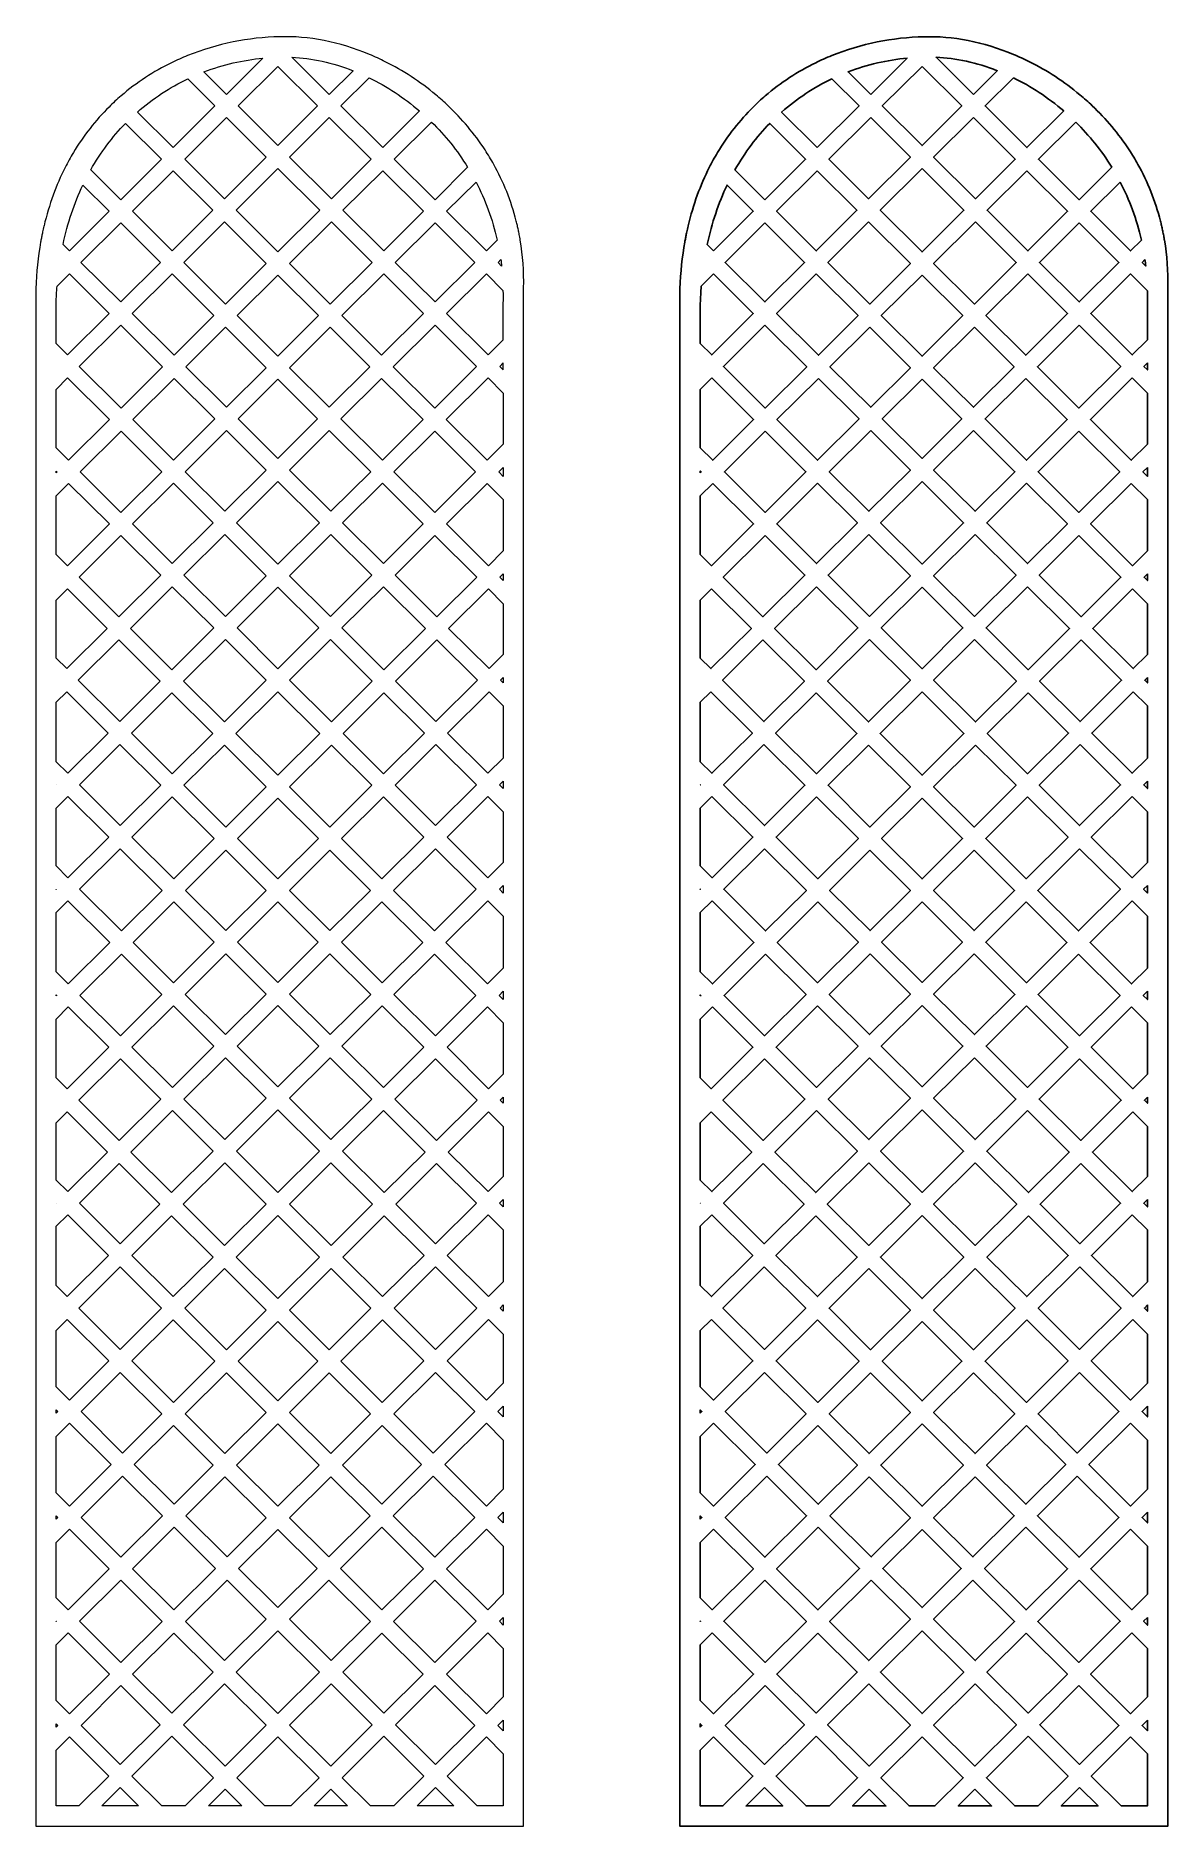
# Model space of a CAD drawing. Header units: centimetres. Extents: x -8.8 to 7.6, y -13.7 to 12.2.
import ezdxf

# ---------------------------------------------------------------- set-up
doc = ezdxf.new("R2010")
doc.units = ezdxf.units.CM
doc.header["$MEASUREMENT"] = 0
doc.layers.add('layer 1', color=7, linetype='Continuous')

msp = doc.modelspace()

# ---------------------------------------------------------------- linework, layer by layer
at = {"layer": 'layer 1', "color": 177, "lineweight": 9}
for points, knots in [([(-3.97732, 11.90115), (-3.97732, 11.90115), (-3.97726, 11.90121), (-3.97726, 11.90121), (-3.97726, 11.90121), (-3.90022, 11.8691), (-3.82365, 11.83405), (-3.74778, 11.79614), (-3.74778, 11.79614), (-3.74778, 11.79614), (-3.74788, 11.79603), (-3.74788, 11.79603), (-3.74788, 11.79603), (-3.49323, 11.66872), (-3.24677, 11.50903), (-3.01899, 11.31886), (-3.01899, 11.31886), (-3.01899, 11.31886), (-3.01888, 11.31898), (-3.01888, 11.31898), (-3.01888, 11.31898), (-2.95853, 11.26861), (-2.89941, 11.21626), (-2.84188, 11.16167), (-2.84188, 11.16167), (-2.84188, 11.16167), (-2.84213, 11.16142), (-2.84213, 11.16142), (-2.84213, 11.16142), (-2.64361, 10.97298), (-2.46303, 10.75957), (-2.30843, 10.52269), (-2.30843, 10.52269), (-2.30843, 10.52269), (-2.30826, 10.52286), (-2.30826, 10.52286), (-2.30826, 10.52286), (-2.26417, 10.45532), (-2.22203, 10.38602), (-2.18234, 10.31472), (-2.18234, 10.31472), (-2.18234, 10.31472), (-2.18263, 10.31443), (-2.18263, 10.31443), (-2.18263, 10.31443), (-2.04335, 10.06411), (-1.9324, 9.79073), (-1.85778, 9.49585), (-1.85778, 9.49585), (-1.85778, 9.49585), (-1.85765, 9.49598), (-1.85765, 9.49598), (-1.85765, 9.49598), (-1.8549, 9.4851), (-1.85219, 9.4742), (-1.84954, 9.46326), (-1.84954, 9.46326), (-1.84704, 9.45298), (-1.84459, 9.44267), (-1.84219, 9.43234), (-1.84219, 9.43234), (-1.83707, 9.41038), (-1.83216, 9.38831), (-1.82744, 9.36612), (-1.82744, 9.36612), (-1.82543, 9.35664), (-1.82345, 9.34713), (-1.82151, 9.33761), (-1.82151, 9.33761), (-1.81666, 9.31377), (-1.81204, 9.2898), (-1.80765, 9.26569), (-1.80765, 9.26569), (-1.8063, 9.2583), (-1.80498, 9.25089), (-1.80368, 9.24347), (-1.80368, 9.24347), (-1.80232, 9.23573), (-1.80099, 9.22798), (-1.79968, 9.22021), (-1.79968, 9.22021), (-1.79968, 9.22021), (-1.79985, 9.22004), (-1.79985, 9.22004), (-1.79985, 9.22004), (-1.76302, 9.00106), (-1.74564, 8.77154), (-1.75104, 8.53179), (-1.75104, 8.53179), (-1.75104, 8.53179), (-1.75104, 8.53179), (-1.75104, 8.53179), (-1.75104, 8.53179), (-1.75104, 8.53177), (-1.75104, 8.53175), (-1.75104, 8.53173), (-1.75104, 8.53173), (-1.75108, 8.53002), (-1.75109, 8.52831), (-1.7511, 8.52661), (-1.7511, 8.52661), (-1.75111, 8.52466), (-1.75112, 8.52271), (-1.75117, 8.52074), (-1.75117, 8.52074), (-1.75117, 8.52074), (-1.75117, 8.19844), (-1.75117, 8.19844), (-1.75117, 8.19844), (-1.75117, 8.19844), (-1.75117, 8.07677), (-1.75117, 8.07677), (-1.75117, 8.07677), (-1.75117, 8.07677), (-1.75117, 7.7433), (-1.75117, 7.7433), (-1.75117, 7.7433), (-1.75117, 7.7433), (-1.75117, 7.05674), (-1.75117, 7.05674), (-1.75117, 7.05674), (-1.75117, 7.05674), (-1.75117, 6.72327), (-1.75117, 6.72327), (-1.75117, 6.72327), (-1.75117, 6.72327), (-1.75117, 6.56882), (-1.75117, 6.56882), (-1.75117, 6.56882), (-1.75117, 6.56882), (-1.75117, 6.23535), (-1.75117, 6.23535), (-1.75117, 6.23535), (-1.75117, 6.23535), (-1.75117, 5.52064), (-1.75117, 5.52064), (-1.75117, 5.52064), (-1.75117, 5.52064), (-1.75117, 5.18717), (-1.75117, 5.18717), (-1.75117, 5.18717), (-1.75117, 5.18717), (-1.75117, 5.03159), (-1.75117, 5.03159), (-1.75117, 5.03159), (-1.75117, 5.03159), (-1.75117, 4.69812), (-1.75117, 4.69812), (-1.75117, 4.69812), (-1.75117, 4.69812), (-1.75117, 4.01726), (-1.75117, 4.01726), (-1.75117, 4.01726), (-1.75117, 4.01726), (-1.75117, 3.68379), (-1.75117, 3.68379), (-1.75117, 3.68379), (-1.75117, 3.68379), (-1.75117, 3.53592), (-1.75117, 3.53592), (-1.75117, 3.53592), (-1.75117, 3.53592), (-1.75117, 3.20246), (-1.75117, 3.20246), (-1.75117, 3.20246), (-1.75117, 3.20246), (-1.75117, 2.54189), (-1.75117, 2.54189), (-1.75117, 2.54189), (-1.75117, 2.54189), (-1.75117, 2.20842), (-1.75117, 2.20842), (-1.75117, 2.20842), (-1.75117, 2.20842), (-1.75117, 2.04165), (-1.75117, 2.04165), (-1.75117, 2.04165), (-1.75117, 2.04165), (-1.75117, 1.70818), (-1.75117, 1.70818), (-1.75117, 1.70818), (-1.75117, 1.70818), (-1.75117, 1.01669), (-1.75117, 1.01669), (-1.75117, 1.01669), (-1.75117, 1.01669), (-1.75117, 0.68323), (-1.75117, 0.68323), (-1.75117, 0.68323), (-1.75117, 0.68323), (-1.75117, 0.53651), (-1.75117, 0.53651), (-1.75117, 0.53651), (-1.75117, 0.53651), (-1.75117, 0.20304), (-1.75117, 0.20304), (-1.75117, 0.20304), (-1.75117, 0.20304), (-1.75117, -0.49125), (-1.75117, -0.49125), (-1.75117, -0.49125), (-1.75117, -0.49125), (-1.75117, -0.82472), (-1.75117, -0.82472), (-1.75117, -0.82472), (-1.75117, -0.82472), (-1.75117, -0.98894), (-1.75117, -0.98894), (-1.75117, -0.98894), (-1.75117, -0.98894), (-1.75117, -1.32241), (-1.75117, -1.32241), (-1.75117, -1.32241), (-1.75117, -1.32241), (-1.75117, -2.02848), (-1.75117, -2.02848), (-1.75117, -2.02848), (-1.75117, -2.02848), (-1.75117, -2.13334), (-1.75117, -2.13334), (-1.75117, -2.13334), (-1.75117, -2.13334), (-1.75117, -2.51842), (-1.75117, -2.51842), (-1.75117, -2.51842), (-1.75117, -2.51842), (-1.75117, -2.85189), (-1.75117, -2.85189), (-1.75117, -2.85189), (-1.75117, -2.85189), (-1.75117, -3.52415), (-1.75117, -3.52415), (-1.75117, -3.52415), (-1.75117, -3.52415), (-1.75117, -3.79798), (-1.75117, -3.79798), (-1.75117, -3.79798), (-1.75117, -3.79798), (-1.75117, -3.99499), (-1.75117, -3.99499), (-1.75117, -3.99499), (-1.75117, -3.99499), (-1.75117, -4.32846), (-1.75117, -4.32846), (-1.75117, -4.32846), (-1.75117, -4.32846), (-1.75117, -5.01842), (-1.75117, -5.01842), (-1.75117, -5.01842), (-1.75117, -5.01842), (-1.75117, -5.35189), (-1.75117, -5.35189), (-1.75117, -5.35189), (-1.75117, -5.35189), (-1.75117, -5.51656), (-1.75117, -5.51656), (-1.75117, -5.51656), (-1.75117, -5.51656), (-1.75117, -5.85003), (-1.75117, -5.85003), (-1.75117, -5.85003), (-1.75117, -5.85003), (-1.75117, -6.52357), (-1.75117, -6.52357), (-1.75117, -6.52357), (-1.75117, -6.52357), (-1.75117, -6.85704), (-1.75117, -6.85704), (-1.75117, -6.85704), (-1.75117, -6.85704), (-1.75117, -6.97754), (-1.75117, -6.97754), (-1.75117, -6.97754), (-1.75117, -6.97754), (-1.75117, -7.31101), (-1.75117, -7.31101), (-1.75117, -7.31101), (-1.75117, -7.31101), (-1.75117, -8.04902), (-1.75117, -8.04902), (-1.75117, -8.04902), (-1.75117, -8.04902), (-1.75117, -8.18445), (-1.75117, -8.18445), (-1.75117, -8.18445), (-1.75117, -8.18445), (-1.75117, -8.50704), (-1.75117, -8.50704), (-1.75117, -8.50704), (-1.75117, -8.50704), (-1.75117, -8.8405), (-1.75117, -8.8405), (-1.75117, -8.8405), (-1.75117, -8.8405), (-1.75117, -9.5785), (-1.75117, -9.5785), (-1.75117, -9.5785), (-1.75117, -9.5785), (-1.75117, -9.91197), (-1.75117, -9.91197), (-1.75117, -9.91197), (-1.75117, -9.91197), (-1.75117, -10.02392), (-1.75117, -10.02392), (-1.75117, -10.02392), (-1.75117, -10.02392), (-1.75117, -10.35739), (-1.75117, -10.35739), (-1.75117, -10.35739), (-1.75117, -10.35739), (-1.75117, -11.50519), (-1.75117, -11.50519), (-1.75117, -11.50519), (-1.75117, -11.50519), (-1.75117, -11.83866), (-1.75117, -11.83866), (-1.75117, -11.83866), (-1.75117, -11.83866), (-1.75117, -12.57664), (-1.75117, -12.57664), (-1.75117, -12.57664), (-1.75117, -12.57664), (-1.75117, -12.66337), (-1.75117, -12.66337), (-1.75117, -12.66337), (-1.75117, -12.66337), (-1.75117, -13.66207), (-1.75117, -13.66207), (-1.75117, -13.66207), (-1.75117, -13.66207), (-2.12849, -13.66207), (-2.12849, -13.66207), (-2.12849, -13.66207), (-2.12849, -13.66207), (-2.46354, -13.66207), (-2.46354, -13.66207), (-2.46354, -13.66207), (-2.46354, -13.66207), (-3.58321, -13.66207), (-3.58321, -13.66207), (-3.58321, -13.66207), (-3.58321, -13.66207), (-3.66523, -13.66207), (-3.66523, -13.66207), (-3.66523, -13.66207), (-3.66523, -13.66207), (-3.91826, -13.66207), (-3.91826, -13.66207), (-3.91826, -13.66207), (-3.91826, -13.66207), (-4.00027, -13.66207), (-4.00027, -13.66207), (-4.00027, -13.66207), (-4.00027, -13.66207), (-5.07149, -13.66207), (-5.07149, -13.66207), (-5.07149, -13.66207), (-5.07149, -13.66207), (-5.18929, -13.66207), (-5.18929, -13.66207), (-5.18929, -13.66207), (-5.18929, -13.66207), (-5.40654, -13.66207), (-5.40654, -13.66207), (-5.40654, -13.66207), (-5.40654, -13.66207), (-5.52434, -13.66207), (-5.52434, -13.66207), (-5.52434, -13.66207), (-5.52434, -13.66207), (-6.59556, -13.66207), (-6.59556, -13.66207), (-6.59556, -13.66207), (-6.59556, -13.66207), (-6.67757, -13.66207), (-6.67757, -13.66207), (-6.67757, -13.66207), (-6.67757, -13.66207), (-6.93061, -13.66207), (-6.93061, -13.66207), (-6.93061, -13.66207), (-6.93061, -13.66207), (-7.01262, -13.66207), (-7.01262, -13.66207), (-7.01262, -13.66207), (-7.01262, -13.66207), (-8.13229, -13.66207), (-8.13229, -13.66207), (-8.13229, -13.66207), (-8.13229, -13.66207), (-8.46734, -13.66207), (-8.46734, -13.66207), (-8.46734, -13.66207), (-8.46734, -13.66207), (-8.7916, -13.66207), (-8.7916, -13.66207), (-8.7916, -13.66207), (-8.7916, -13.66207), (-8.7916, -12.71674), (-8.7916, -12.71674), (-8.7916, -12.71674), (-8.7916, -12.71674), (-8.7916, -12.52382), (-8.7916, -12.52382), (-8.7916, -12.52382), (-8.7916, -12.52382), (-8.7916, -11.89147), (-8.7916, -11.89147), (-8.7916, -11.89147), (-8.7916, -11.89147), (-8.7916, -11.558), (-8.7916, -11.558), (-8.7916, -11.558), (-8.7916, -11.558), (-8.7916, -11.04954), (-8.7916, -11.04954), (-8.7916, -11.04954), (-8.7916, -11.04954), (-8.7916, -11.00225), (-8.7916, -11.00225), (-8.7916, -11.00225), (-8.7916, -11.00225), (-8.7916, -10.4102), (-8.7916, -10.4102), (-8.7916, -10.4102), (-8.7916, -10.4102), (-8.7916, -10.07673), (-8.7916, -10.07673), (-8.7916, -10.07673), (-8.7916, -10.07673), (-8.7916, -9.85915), (-8.7916, -9.85915), (-8.7916, -9.85915), (-8.7916, -9.85915), (-8.7916, -9.52568), (-8.7916, -9.52568), (-8.7916, -9.52568), (-8.7916, -9.52568), (-8.7916, -8.89332), (-8.7916, -8.89332), (-8.7916, -8.89332), (-8.7916, -8.89332), (-8.7916, -8.55985), (-8.7916, -8.55985), (-8.7916, -8.55985), (-8.7916, -8.55985), (-8.7916, -8.23782), (-8.7916, -8.23782), (-8.7916, -8.23782), (-8.7916, -8.23782), (-8.7916, -7.9962), (-8.7916, -7.9962), (-8.7916, -7.9962), (-8.7916, -7.9962), (-8.7916, -7.36383), (-8.7916, -7.36383), (-8.7916, -7.36383), (-8.7916, -7.36383), (-8.7916, -7.03035), (-8.7916, -7.03035), (-8.7916, -7.03035), (-8.7916, -7.03035), (-8.7916, -6.80422), (-8.7916, -6.80422), (-8.7916, -6.80422), (-8.7916, -6.80422), (-8.7916, -6.47076), (-8.7916, -6.47076), (-8.7916, -6.47076), (-8.7916, -6.47076), (-8.7916, -5.90284), (-8.7916, -5.90284), (-8.7916, -5.90284), (-8.7916, -5.90284), (-8.7916, -5.56937), (-8.7916, -5.56937), (-8.7916, -5.56937), (-8.7916, -5.56937), (-8.7916, -5.29908), (-8.7916, -5.29908), (-8.7916, -5.29908), (-8.7916, -5.29908), (-8.7916, -4.96561), (-8.7916, -4.96561), (-8.7916, -4.96561), (-8.7916, -4.96561), (-8.7916, -4.38127), (-8.7916, -4.38127), (-8.7916, -4.38127), (-8.7916, -4.38127), (-8.7916, -4.0478), (-8.7916, -4.0478), (-8.7916, -4.0478), (-8.7916, -4.0478), (-8.7916, -3.80481), (-8.7916, -3.80481), (-8.7916, -3.80481), (-8.7916, -3.80481), (-8.7916, -3.47134), (-8.7916, -3.47134), (-8.7916, -3.47134), (-8.7916, -3.47134), (-8.7916, -2.9047), (-8.7916, -2.9047), (-8.7916, -2.9047), (-8.7916, -2.9047), (-8.7916, -2.57123), (-8.7916, -2.57123), (-8.7916, -2.57123), (-8.7916, -2.57123), (-8.7916, -2.1867), (-8.7916, -2.1867), (-8.7916, -2.1867), (-8.7916, -2.1867), (-8.7916, -1.97567), (-8.7916, -1.97567), (-8.7916, -1.97567), (-8.7916, -1.97567), (-8.7916, -1.37522), (-8.7916, -1.37522), (-8.7916, -1.37522), (-8.7916, -1.37522), (-8.7916, -1.04175), (-8.7916, -1.04175), (-8.7916, -1.04175), (-8.7916, -1.04175), (-8.7916, -0.77191), (-8.7916, -0.77191), (-8.7916, -0.77191), (-8.7916, -0.77191), (-8.7916, -0.43844), (-8.7916, -0.43844), (-8.7916, -0.43844), (-8.7916, -0.43844), (-8.7916, 0.15022), (-8.7916, 0.15022), (-8.7916, 0.15022), (-8.7916, 0.15022), (-8.7916, 0.48369), (-8.7916, 0.48369), (-8.7916, 0.48369), (-8.7916, 0.48369), (-8.7916, 0.73604), (-8.7916, 0.73604), (-8.7916, 0.73604), (-8.7916, 0.73604), (-8.7916, 1.06951), (-8.7916, 1.06951), (-8.7916, 1.06951), (-8.7916, 1.06951), (-8.7916, 1.65537), (-8.7916, 1.65537), (-8.7916, 1.65537), (-8.7916, 1.65537), (-8.7916, 1.98884), (-8.7916, 1.98884), (-8.7916, 1.98884), (-8.7916, 1.98884), (-8.7916, 2.26123), (-8.7916, 2.26123), (-8.7916, 2.26123), (-8.7916, 2.26123), (-8.7916, 2.5947), (-8.7916, 2.5947), (-8.7916, 2.5947), (-8.7916, 2.5947), (-8.7916, 3.14964), (-8.7916, 3.14964), (-8.7916, 3.14964), (-8.7916, 3.14964), (-8.7916, 3.48311), (-8.7916, 3.48311), (-8.7916, 3.48311), (-8.7916, 3.48311), (-8.7916, 3.7366), (-8.7916, 3.7366), (-8.7916, 3.7366), (-8.7916, 3.7366), (-8.7916, 4.07007), (-8.7916, 4.07007), (-8.7916, 4.07007), (-8.7916, 4.07007), (-8.7916, 4.64531), (-8.7916, 4.64531), (-8.7916, 4.64531), (-8.7916, 4.64531), (-8.7916, 4.97878), (-8.7916, 4.97878), (-8.7916, 4.97878), (-8.7916, 4.97878), (-8.7916, 5.23999), (-8.7916, 5.23999), (-8.7916, 5.23999), (-8.7916, 5.23999), (-8.7916, 5.57345), (-8.7916, 5.57345), (-8.7916, 5.57345), (-8.7916, 5.57345), (-8.7916, 6.18254), (-8.7916, 6.18254), (-8.7916, 6.18254), (-8.7916, 6.18254), (-8.7916, 6.51601), (-8.7916, 6.51601), (-8.7916, 6.51601), (-8.7916, 6.51601), (-8.7916, 6.77608), (-8.7916, 6.77608), (-8.7916, 6.77608), (-8.7916, 6.77608), (-8.7916, 7.10955), (-8.7916, 7.10955), (-8.7916, 7.10955), (-8.7916, 7.10955), (-8.7916, 7.69049), (-8.7916, 7.69049), (-8.7916, 7.69049), (-8.7916, 7.69049), (-8.7916, 8.02396), (-8.7916, 8.02396), (-8.7916, 8.02396), (-8.7916, 8.02396), (-8.7916, 8.25126), (-8.7916, 8.25126), (-8.7916, 8.25126), (-8.7916, 8.25126), (-8.7916, 8.52078), (-8.7916, 8.52078), (-8.7916, 8.52078), (-8.78356, 8.75745), (-8.7596, 8.98196), (-8.7217, 9.19473), (-8.7217, 9.19473), (-8.71836, 9.21345), (-8.71491, 9.23207), (-8.71135, 9.25061), (-8.71135, 9.25061), (-8.70781, 9.26909), (-8.70413, 9.28746), (-8.70037, 9.30576), (-8.70037, 9.30576), (-8.69794, 9.31758), (-8.69546, 9.32937), (-8.69294, 9.34112), (-8.69294, 9.34112), (-8.68713, 9.36824), (-8.68107, 9.39513), (-8.67479, 9.42185), (-8.67479, 9.42185), (-8.67419, 9.42442), (-8.67358, 9.42699), (-8.67298, 9.42955), (-8.67298, 9.42955), (-8.6003, 9.7363), (-8.49687, 10.01613), (-8.36831, 10.26975), (-8.36831, 10.26975), (-8.36831, 10.26975), (-8.36856, 10.27), (-8.36856, 10.27), (-8.36856, 10.27), (-8.33106, 10.34398), (-8.2913, 10.41559), (-8.24963, 10.4851), (-8.24963, 10.4851), (-8.24963, 10.4851), (-8.24957, 10.48504), (-8.24957, 10.48504), (-8.24957, 10.48504), (-8.10142, 10.73225), (-7.92773, 10.95117), (-7.73468, 11.1425), (-7.73468, 11.1425), (-7.73468, 11.1425), (-7.73479, 11.1426), (-7.73479, 11.1426), (-7.73479, 11.1426), (-7.67844, 11.19842), (-7.6205, 11.25197), (-7.561, 11.3031), (-7.561, 11.3031), (-7.561, 11.3031), (-7.56084, 11.30293), (-7.56084, 11.30293), (-7.56084, 11.30293), (-7.3369, 11.49538), (-7.09166, 11.65458), (-6.8331, 11.78126), (-6.8331, 11.78126), (-6.8331, 11.78126), (-6.83314, 11.7813), (-6.83314, 11.7813), (-6.83314, 11.7813), (-6.75714, 11.81852), (-6.68001, 11.853), (-6.60191, 11.88462), (-6.60191, 11.88462), (-6.60191, 11.88462), (-6.60181, 11.88452), (-6.60181, 11.88452), (-6.60181, 11.88452), (-6.17555, 12.05714), (-5.72109, 12.14653), (-5.27138, 12.15534), (-5.27138, 12.15534), (-4.85875, 12.16984), (-4.41091, 12.08192), (-3.97732, 11.90115)], [0, 0, 0, 0, 0.00561798, 0.00561798, 0.00561798, 0.00561798, 0.01123596, 0.01123596, 0.01123596, 0.01123596, 0.01685393, 0.01685393, 0.01685393, 0.01685393, 0.02247191, 0.02247191, 0.02247191, 0.02247191, 0.02808989, 0.02808989, 0.02808989, 0.02808989, 0.03370787, 0.03370787, 0.03370787, 0.03370787, 0.03932584, 0.03932584, 0.03932584, 0.03932584, 0.04494382, 0.04494382, 0.04494382, 0.04494382, 0.0505618, 0.0505618, 0.0505618, 0.0505618, 0.05617978, 0.05617978, 0.05617978, 0.05617978, 0.06179775, 0.06179775, 0.06179775, 0.06179775, 0.06741573, 0.06741573, 0.06741573, 0.06741573, 0.07303371, 0.07303371, 0.07303371, 0.07303371, 0.07865169, 0.07865169, 0.07865169, 0.07865169, 0.08426966, 0.08426966, 0.08426966, 0.08426966, 0.08988764, 0.08988764, 0.08988764, 0.08988764, 0.09550562, 0.09550562, 0.09550562, 0.09550562, 0.1011236, 0.1011236, 0.1011236, 0.1011236, 0.10674157, 0.10674157, 0.10674157, 0.10674157, 0.11235955, 0.11235955, 0.11235955, 0.11235955, 0.11797753, 0.11797753, 0.11797753, 0.11797753, 0.12359551, 0.12359551, 0.12359551, 0.12359551, 0.12921348, 0.12921348, 0.12921348, 0.12921348, 0.13483146, 0.13483146, 0.13483146, 0.13483146, 0.14044944, 0.14044944, 0.14044944, 0.14044944, 0.14606742, 0.14606742, 0.14606742, 0.14606742, 0.15168539, 0.15168539, 0.15168539, 0.15168539, 0.15730337, 0.15730337, 0.15730337, 0.15730337, 0.16292135, 0.16292135, 0.16292135, 0.16292135, 0.16853933, 0.16853933, 0.16853933, 0.16853933, 0.1741573, 0.1741573, 0.1741573, 0.1741573, 0.17977528, 0.17977528, 0.17977528, 0.17977528, 0.18539326, 0.18539326, 0.18539326, 0.18539326, 0.19101124, 0.19101124, 0.19101124, 0.19101124, 0.19662921, 0.19662921, 0.19662921, 0.19662921, 0.20224719, 0.20224719, 0.20224719, 0.20224719, 0.20786517, 0.20786517, 0.20786517, 0.20786517, 0.21348315, 0.21348315, 0.21348315, 0.21348315, 0.21910112, 0.21910112, 0.21910112, 0.21910112, 0.2247191, 0.2247191, 0.2247191, 0.2247191, 0.23033708, 0.23033708, 0.23033708, 0.23033708, 0.23595506, 0.23595506, 0.23595506, 0.23595506, 0.24157303, 0.24157303, 0.24157303, 0.24157303, 0.24719101, 0.24719101, 0.24719101, 0.24719101, 0.25280899, 0.25280899, 0.25280899, 0.25280899, 0.25842697, 0.25842697, 0.25842697, 0.25842697, 0.26404494, 0.26404494, 0.26404494, 0.26404494, 0.26966292, 0.26966292, 0.26966292, 0.26966292, 0.2752809, 0.2752809, 0.2752809, 0.2752809, 0.28089888, 0.28089888, 0.28089888, 0.28089888, 0.28651685, 0.28651685, 0.28651685, 0.28651685, 0.29213483, 0.29213483, 0.29213483, 0.29213483, 0.29775281, 0.29775281, 0.29775281, 0.29775281, 0.30337079, 0.30337079, 0.30337079, 0.30337079, 0.30898876, 0.30898876, 0.30898876, 0.30898876, 0.31460674, 0.31460674, 0.31460674, 0.31460674, 0.32022472, 0.32022472, 0.32022472, 0.32022472, 0.3258427, 0.3258427, 0.3258427, 0.3258427, 0.33146067, 0.33146067, 0.33146067, 0.33146067, 0.33707865, 0.33707865, 0.33707865, 0.33707865, 0.34269663, 0.34269663, 0.34269663, 0.34269663, 0.34831461, 0.34831461, 0.34831461, 0.34831461, 0.35393258, 0.35393258, 0.35393258, 0.35393258, 0.35955056, 0.35955056, 0.35955056, 0.35955056, 0.36516854, 0.36516854, 0.36516854, 0.36516854, 0.37078652, 0.37078652, 0.37078652, 0.37078652, 0.37640449, 0.37640449, 0.37640449, 0.37640449, 0.38202247, 0.38202247, 0.38202247, 0.38202247, 0.38764045, 0.38764045, 0.38764045, 0.38764045, 0.39325843, 0.39325843, 0.39325843, 0.39325843, 0.3988764, 0.3988764, 0.3988764, 0.3988764, 0.40449438, 0.40449438, 0.40449438, 0.40449438, 0.41011236, 0.41011236, 0.41011236, 0.41011236, 0.41573034, 0.41573034, 0.41573034, 0.41573034, 0.42134831, 0.42134831, 0.42134831, 0.42134831, 0.42696629, 0.42696629, 0.42696629, 0.42696629, 0.43258427, 0.43258427, 0.43258427, 0.43258427, 0.43820225, 0.43820225, 0.43820225, 0.43820225, 0.44382022, 0.44382022, 0.44382022, 0.44382022, 0.4494382, 0.4494382, 0.4494382, 0.4494382, 0.45505618, 0.45505618, 0.45505618, 0.45505618, 0.46067416, 0.46067416, 0.46067416, 0.46067416, 0.46629213, 0.46629213, 0.46629213, 0.46629213, 0.47191011, 0.47191011, 0.47191011, 0.47191011, 0.47752809, 0.47752809, 0.47752809, 0.47752809, 0.48314607, 0.48314607, 0.48314607, 0.48314607, 0.48876404, 0.48876404, 0.48876404, 0.48876404, 0.49438202, 0.49438202, 0.49438202, 0.49438202, 0.5, 0.5, 0.5, 0.5, 0.50561798, 0.50561798, 0.50561798, 0.50561798, 0.51123596, 0.51123596, 0.51123596, 0.51123596, 0.51685393, 0.51685393, 0.51685393, 0.51685393, 0.52247191, 0.52247191, 0.52247191, 0.52247191, 0.52808989, 0.52808989, 0.52808989, 0.52808989, 0.53370787, 0.53370787, 0.53370787, 0.53370787, 0.53932584, 0.53932584, 0.53932584, 0.53932584, 0.54494382, 0.54494382, 0.54494382, 0.54494382, 0.5505618, 0.5505618, 0.5505618, 0.5505618, 0.55617978, 0.55617978, 0.55617978, 0.55617978, 0.56179775, 0.56179775, 0.56179775, 0.56179775, 0.56741573, 0.56741573, 0.56741573, 0.56741573, 0.57303371, 0.57303371, 0.57303371, 0.57303371, 0.57865169, 0.57865169, 0.57865169, 0.57865169, 0.58426966, 0.58426966, 0.58426966, 0.58426966, 0.58988764, 0.58988764, 0.58988764, 0.58988764, 0.59550562, 0.59550562, 0.59550562, 0.59550562, 0.6011236, 0.6011236, 0.6011236, 0.6011236, 0.60674157, 0.60674157, 0.60674157, 0.60674157, 0.61235955, 0.61235955, 0.61235955, 0.61235955, 0.61797753, 0.61797753, 0.61797753, 0.61797753, 0.62359551, 0.62359551, 0.62359551, 0.62359551, 0.62921348, 0.62921348, 0.62921348, 0.62921348, 0.63483146, 0.63483146, 0.63483146, 0.63483146, 0.64044944, 0.64044944, 0.64044944, 0.64044944, 0.64606742, 0.64606742, 0.64606742, 0.64606742, 0.65168539, 0.65168539, 0.65168539, 0.65168539, 0.65730337, 0.65730337, 0.65730337, 0.65730337, 0.66292135, 0.66292135, 0.66292135, 0.66292135, 0.66853933, 0.66853933, 0.66853933, 0.66853933, 0.6741573, 0.6741573, 0.6741573, 0.6741573, 0.67977528, 0.67977528, 0.67977528, 0.67977528, 0.68539326, 0.68539326, 0.68539326, 0.68539326, 0.69101124, 0.69101124, 0.69101124, 0.69101124, 0.69662921, 0.69662921, 0.69662921, 0.69662921, 0.70224719, 0.70224719, 0.70224719, 0.70224719, 0.70786517, 0.70786517, 0.70786517, 0.70786517, 0.71348315, 0.71348315, 0.71348315, 0.71348315, 0.71910112, 0.71910112, 0.71910112, 0.71910112, 0.7247191, 0.7247191, 0.7247191, 0.7247191, 0.73033708, 0.73033708, 0.73033708, 0.73033708, 0.73595506, 0.73595506, 0.73595506, 0.73595506, 0.74157303, 0.74157303, 0.74157303, 0.74157303, 0.74719101, 0.74719101, 0.74719101, 0.74719101, 0.75280899, 0.75280899, 0.75280899, 0.75280899, 0.75842697, 0.75842697, 0.75842697, 0.75842697, 0.76404494, 0.76404494, 0.76404494, 0.76404494, 0.76966292, 0.76966292, 0.76966292, 0.76966292, 0.7752809, 0.7752809, 0.7752809, 0.7752809, 0.78089888, 0.78089888, 0.78089888, 0.78089888, 0.78651685, 0.78651685, 0.78651685, 0.78651685, 0.79213483, 0.79213483, 0.79213483, 0.79213483, 0.79775281, 0.79775281, 0.79775281, 0.79775281, 0.80337079, 0.80337079, 0.80337079, 0.80337079, 0.80898876, 0.80898876, 0.80898876, 0.80898876, 0.81460674, 0.81460674, 0.81460674, 0.81460674, 0.82022472, 0.82022472, 0.82022472, 0.82022472, 0.8258427, 0.8258427, 0.8258427, 0.8258427, 0.83146067, 0.83146067, 0.83146067, 0.83146067, 0.83707865, 0.83707865, 0.83707865, 0.83707865, 0.84269663, 0.84269663, 0.84269663, 0.84269663, 0.84831461, 0.84831461, 0.84831461, 0.84831461, 0.85393258, 0.85393258, 0.85393258, 0.85393258, 0.85955056, 0.85955056, 0.85955056, 0.85955056, 0.86516854, 0.86516854, 0.86516854, 0.86516854, 0.87078652, 0.87078652, 0.87078652, 0.87078652, 0.87640449, 0.87640449, 0.87640449, 0.87640449, 0.88202247, 0.88202247, 0.88202247, 0.88202247, 0.88764045, 0.88764045, 0.88764045, 0.88764045, 0.89325843, 0.89325843, 0.89325843, 0.89325843, 0.8988764, 0.8988764, 0.8988764, 0.8988764, 0.90449438, 0.90449438, 0.90449438, 0.90449438, 0.91011236, 0.91011236, 0.91011236, 0.91011236, 0.91573034, 0.91573034, 0.91573034, 0.91573034, 0.92134831, 0.92134831, 0.92134831, 0.92134831, 0.92696629, 0.92696629, 0.92696629, 0.92696629, 0.93258427, 0.93258427, 0.93258427, 0.93258427, 0.93820225, 0.93820225, 0.93820225, 0.93820225, 0.94382022, 0.94382022, 0.94382022, 0.94382022, 0.9494382, 0.9494382, 0.9494382, 0.9494382, 0.95505618, 0.95505618, 0.95505618, 0.95505618, 0.96067416, 0.96067416, 0.96067416, 0.96067416, 0.96629213, 0.96629213, 0.96629213, 0.96629213, 0.97191011, 0.97191011, 0.97191011, 0.97191011, 0.97752809, 0.97752809, 0.97752809, 0.97752809, 0.98314607, 0.98314607, 0.98314607, 0.98314607, 0.98876404, 0.98876404, 0.98876404, 0.98876404, 1, 1, 1, 1]), ([(-6.03899, 11.32436), (-6.03899, 11.32436), (-5.51298, 11.8479), (-5.51298, 11.8479), (-5.51298, 11.8479), (-5.80108, 11.82037), (-6.08844, 11.75424), (-6.36478, 11.64861), (-6.36478, 11.64861), (-6.36478, 11.64861), (-6.03899, 11.32436), (-6.03899, 11.32436)], [0, 0, 0, 0, 0.25, 0.25, 0.25, 0.25, 0.5, 0.5, 0.5, 0.5, 1, 1, 1, 1]), ([(-5.29792, 11.72848), (-5.29792, 11.72848), (-5.87147, 11.15763), (-5.87147, 11.15763), (-5.87147, 11.15763), (-5.87147, 11.15763), (-5.29792, 10.58678), (-5.29792, 10.58678), (-5.29792, 10.58678), (-5.29792, 10.58678), (-4.72436, 11.15763), (-4.72436, 11.15763), (-4.72436, 11.15763), (-4.72436, 11.15763), (-5.29792, 11.72848), (-5.29792, 11.72848)], [0, 0, 0, 0, 0.2, 0.2, 0.2, 0.2, 0.4, 0.4, 0.4, 0.4, 0.6, 0.6, 0.6, 0.6, 1, 1, 1, 1]), ([(-4.55684, 11.32436), (-4.55684, 11.32436), (-4.21279, 11.66679), (-4.21279, 11.66679), (-4.21279, 11.66679), (-4.50891, 11.78324), (-4.80955, 11.84934), (-5.09629, 11.86127), (-5.09629, 11.86127), (-5.09629, 11.86127), (-4.55684, 11.32436), (-4.55684, 11.32436)], [0, 0, 0, 0, 0.25, 0.25, 0.25, 0.25, 0.5, 0.5, 0.5, 0.5, 1, 1, 1, 1]), ([(-6.81068, 10.55631), (-6.81068, 10.55631), (-6.20652, 11.15763), (-6.20652, 11.15763), (-6.20652, 11.15763), (-6.20652, 11.15763), (-6.59899, 11.54825), (-6.59899, 11.54825), (-6.59899, 11.54825), (-6.85706, 11.42525), (-7.1023, 11.26574), (-7.32563, 11.06884), (-7.32563, 11.06884), (-7.32563, 11.06884), (-6.81068, 10.55631), (-6.81068, 10.55631)], [0, 0, 0, 0, 0.2, 0.2, 0.2, 0.2, 0.4, 0.4, 0.4, 0.4, 0.6, 0.6, 0.6, 0.6, 1, 1, 1, 1]), ([(-3.98046, 11.56455), (-3.98046, 11.56455), (-4.38931, 11.15763), (-4.38931, 11.15763), (-4.38931, 11.15763), (-4.38931, 11.15763), (-3.78515, 10.55631), (-3.78515, 10.55631), (-3.78515, 10.55631), (-3.78515, 10.55631), (-3.25365, 11.08531), (-3.25365, 11.08531), (-3.25365, 11.08531), (-3.48092, 11.28044), (-3.72718, 11.441), (-3.98046, 11.56455)], [0, 0, 0, 0, 0.2, 0.2, 0.2, 0.2, 0.4, 0.4, 0.4, 0.4, 0.6, 0.6, 0.6, 0.6, 1, 1, 1, 1]), ([(-7.56593, 9.80462), (-7.56593, 9.80462), (-6.9782, 10.38958), (-6.9782, 10.38958), (-6.9782, 10.38958), (-6.9782, 10.38958), (-7.49701, 10.90594), (-7.49701, 10.90594), (-7.49701, 10.90594), (-7.68566, 10.71247), (-7.85495, 10.48905), (-7.99838, 10.23503), (-7.99838, 10.23503), (-7.99838, 10.23503), (-7.56593, 9.80462), (-7.56593, 9.80462)], [0, 0, 0, 0, 0.2, 0.2, 0.2, 0.2, 0.4, 0.4, 0.4, 0.4, 0.6, 0.6, 0.6, 0.6, 1, 1, 1, 1]), ([(-6.039, 10.99089), (-6.039, 10.99089), (-6.64316, 10.38958), (-6.64316, 10.38958), (-6.64316, 10.38958), (-6.64316, 10.38958), (-6.0696, 9.81873), (-6.0696, 9.81873), (-6.0696, 9.81873), (-6.0696, 9.81873), (-5.46544, 10.42004), (-5.46544, 10.42004), (-5.46544, 10.42004), (-5.46544, 10.42004), (-6.039, 10.99089), (-6.039, 10.99089)], [0, 0, 0, 0, 0.2, 0.2, 0.2, 0.2, 0.4, 0.4, 0.4, 0.4, 0.6, 0.6, 0.6, 0.6, 1, 1, 1, 1]), ([(-4.55684, 10.99089), (-4.55684, 10.99089), (-5.13039, 10.42004), (-5.13039, 10.42004), (-5.13039, 10.42004), (-5.13039, 10.42004), (-4.52623, 9.81873), (-4.52623, 9.81873), (-4.52623, 9.81873), (-4.52623, 9.81873), (-3.95268, 10.38958), (-3.95268, 10.38958), (-3.95268, 10.38958), (-3.95268, 10.38958), (-4.55684, 10.99089), (-4.55684, 10.99089)], [0, 0, 0, 0, 0.2, 0.2, 0.2, 0.2, 0.4, 0.4, 0.4, 0.4, 0.6, 0.6, 0.6, 0.6, 1, 1, 1, 1]), ([(-3.07945, 10.92522), (-3.07945, 10.92522), (-3.61763, 10.38958), (-3.61763, 10.38958), (-3.61763, 10.38958), (-3.61763, 10.38958), (-3.0299, 9.80462), (-3.0299, 9.80462), (-3.0299, 9.80462), (-3.0299, 9.80462), (-2.55944, 10.27286), (-2.55944, 10.27286), (-2.55944, 10.27286), (-2.70928, 10.51638), (-2.88549, 10.73441), (-3.07945, 10.92522)], [0, 0, 0, 0, 0.2, 0.2, 0.2, 0.2, 0.4, 0.4, 0.4, 0.4, 0.6, 0.6, 0.6, 0.6, 1, 1, 1, 1]), ([(-6.81068, 10.22284), (-6.81068, 10.22284), (-7.39841, 9.63789), (-7.39841, 9.63789), (-7.39841, 9.63789), (-7.39841, 9.63789), (-6.82485, 9.06703), (-6.82485, 9.06703), (-6.82485, 9.06703), (-6.82485, 9.06703), (-6.23713, 9.65199), (-6.23713, 9.65199), (-6.23713, 9.65199), (-6.23713, 9.65199), (-6.81068, 10.22284), (-6.81068, 10.22284)], [0, 0, 0, 0, 0.2, 0.2, 0.2, 0.2, 0.4, 0.4, 0.4, 0.4, 0.6, 0.6, 0.6, 0.6, 1, 1, 1, 1]), ([(-5.29792, 10.25331), (-5.29792, 10.25331), (-5.90208, 9.65199), (-5.90208, 9.65199), (-5.90208, 9.65199), (-5.90208, 9.65199), (-5.29792, 9.05068), (-5.29792, 9.05068), (-5.29792, 9.05068), (-5.29792, 9.05068), (-4.69376, 9.65199), (-4.69376, 9.65199), (-4.69376, 9.65199), (-4.69376, 9.65199), (-5.29792, 10.25331), (-5.29792, 10.25331)], [0, 0, 0, 0, 0.2, 0.2, 0.2, 0.2, 0.4, 0.4, 0.4, 0.4, 0.6, 0.6, 0.6, 0.6, 1, 1, 1, 1]), ([(-3.78515, 10.22284), (-3.78515, 10.22284), (-4.35871, 9.65199), (-4.35871, 9.65199), (-4.35871, 9.65199), (-4.35871, 9.65199), (-3.77098, 9.06703), (-3.77098, 9.06703), (-3.77098, 9.06703), (-3.77098, 9.06703), (-3.19742, 9.63789), (-3.19742, 9.63789), (-3.19742, 9.63789), (-3.19742, 9.63789), (-3.78515, 10.22284), (-3.78515, 10.22284)], [0, 0, 0, 0, 0.2, 0.2, 0.2, 0.2, 0.4, 0.4, 0.4, 0.4, 0.6, 0.6, 0.6, 0.6, 1, 1, 1, 1]), ([(-8.30711, 9.06694), (-8.30711, 9.06694), (-7.73346, 9.63789), (-7.73346, 9.63789), (-7.73346, 9.63789), (-7.73346, 9.63789), (-8.11244, 10.01508), (-8.11244, 10.01508), (-8.11244, 10.01508), (-8.23461, 9.75726), (-8.33183, 9.47172), (-8.39843, 9.15782), (-8.39843, 9.15782), (-8.39843, 9.15782), (-8.30711, 9.06694), (-8.30711, 9.06694)], [0, 0, 0, 0, 0.2, 0.2, 0.2, 0.2, 0.4, 0.4, 0.4, 0.4, 0.6, 0.6, 0.6, 0.6, 1, 1, 1, 1]), ([(-2.43849, 10.05977), (-2.43849, 10.05977), (-2.86238, 9.63789), (-2.86238, 9.63789), (-2.86238, 9.63789), (-2.86238, 9.63789), (-2.28872, 9.06694), (-2.28872, 9.06694), (-2.28872, 9.06694), (-2.28872, 9.06694), (-2.13285, 9.22207), (-2.13285, 9.22207), (-2.13285, 9.22207), (-2.2009, 9.52467), (-2.30555, 9.80448), (-2.43849, 10.05977)], [0, 0, 0, 0, 0.2, 0.2, 0.2, 0.2, 0.4, 0.4, 0.4, 0.4, 0.6, 0.6, 0.6, 0.6, 1, 1, 1, 1]), ([(-7.56593, 9.47115), (-7.56593, 9.47115), (-8.13959, 8.9002), (-8.13959, 8.9002), (-8.13959, 8.9002), (-8.13959, 8.9002), (-7.56603, 8.32935), (-7.56603, 8.32935), (-7.56603, 8.32935), (-7.56603, 8.32935), (-6.99238, 8.9003), (-6.99238, 8.9003), (-6.99238, 8.9003), (-6.99238, 8.9003), (-7.56593, 9.47115), (-7.56593, 9.47115)], [0, 0, 0, 0, 0.2, 0.2, 0.2, 0.2, 0.4, 0.4, 0.4, 0.4, 0.6, 0.6, 0.6, 0.6, 1, 1, 1, 1]), ([(-6.0696, 9.48526), (-6.0696, 9.48526), (-6.65733, 8.9003), (-6.65733, 8.9003), (-6.65733, 8.9003), (-6.65733, 8.9003), (-6.05317, 8.29899), (-6.05317, 8.29899), (-6.05317, 8.29899), (-6.05317, 8.29899), (-5.46544, 8.88394), (-5.46544, 8.88394), (-5.46544, 8.88394), (-5.46544, 8.88394), (-6.0696, 9.48526), (-6.0696, 9.48526)], [0, 0, 0, 0, 0.2, 0.2, 0.2, 0.2, 0.4, 0.4, 0.4, 0.4, 0.6, 0.6, 0.6, 0.6, 1, 1, 1, 1]), ([(-4.52623, 9.48526), (-4.52623, 9.48526), (-5.13039, 8.88394), (-5.13039, 8.88394), (-5.13039, 8.88394), (-5.13039, 8.88394), (-4.54267, 8.29899), (-4.54267, 8.29899), (-4.54267, 8.29899), (-4.54267, 8.29899), (-3.9385, 8.9003), (-3.9385, 8.9003), (-3.9385, 8.9003), (-3.9385, 8.9003), (-4.52623, 9.48526), (-4.52623, 9.48526)], [0, 0, 0, 0, 0.2, 0.2, 0.2, 0.2, 0.4, 0.4, 0.4, 0.4, 0.6, 0.6, 0.6, 0.6, 1, 1, 1, 1]), ([(-3.0299, 9.47115), (-3.0299, 9.47115), (-3.60346, 8.9003), (-3.60346, 8.9003), (-3.60346, 8.9003), (-3.60346, 8.9003), (-3.0298, 8.32935), (-3.0298, 8.32935), (-3.0298, 8.32935), (-3.0298, 8.32935), (-2.45625, 8.9002), (-2.45625, 8.9002), (-2.45625, 8.9002), (-2.45625, 8.9002), (-3.0299, 9.47115), (-3.0299, 9.47115)], [0, 0, 0, 0, 0.2, 0.2, 0.2, 0.2, 0.4, 0.4, 0.4, 0.4, 0.6, 0.6, 0.6, 0.6, 1, 1, 1, 1]), ([(-2.08105, 8.94016), (-2.08105, 8.94016), (-2.1212, 8.9002), (-2.1212, 8.9002), (-2.1212, 8.9002), (-2.1212, 8.9002), (-2.0691, 8.84835), (-2.0691, 8.84835), (-2.0691, 8.84835), (-2.0727, 8.87917), (-2.07671, 8.90976), (-2.08105, 8.94016)], [0, 0, 0, 0, 0.25, 0.25, 0.25, 0.25, 0.5, 0.5, 0.5, 0.5, 1, 1, 1, 1]), ([(-8.30711, 8.73347), (-8.30711, 8.73347), (-8.48453, 8.55688), (-8.48453, 8.55688), (-8.48453, 8.55688), (-8.49097, 8.47615), (-8.49558, 8.39387), (-8.49825, 8.31001), (-8.49825, 8.31001), (-8.49825, 8.31001), (-8.49825, 7.73199), (-8.49825, 7.73199), (-8.49825, 7.73199), (-8.49825, 7.73199), (-8.33224, 7.56675), (-8.33224, 7.56675), (-8.33224, 7.56675), (-8.33224, 7.56675), (-7.73355, 8.16262), (-7.73355, 8.16262), (-7.73355, 8.16262), (-7.73355, 8.16262), (-8.30711, 8.73347), (-8.30711, 8.73347)], [0, 0, 0, 0, 0.14285714, 0.14285714, 0.14285714, 0.14285714, 0.28571429, 0.28571429, 0.28571429, 0.28571429, 0.42857143, 0.42857143, 0.42857143, 0.42857143, 0.57142857, 0.57142857, 0.57142857, 0.57142857, 0.71428571, 0.71428571, 0.71428571, 0.71428571, 1, 1, 1, 1]), ([(-6.82485, 8.73356), (-6.82485, 8.73356), (-7.39851, 8.16261), (-7.39851, 8.16261), (-7.39851, 8.16261), (-7.39851, 8.16261), (-6.79435, 7.5613), (-6.79435, 7.5613), (-6.79435, 7.5613), (-6.79435, 7.5613), (-6.22069, 8.13225), (-6.22069, 8.13225), (-6.22069, 8.13225), (-6.22069, 8.13225), (-6.82485, 8.73356), (-6.82485, 8.73356)], [0, 0, 0, 0, 0.2, 0.2, 0.2, 0.2, 0.4, 0.4, 0.4, 0.4, 0.6, 0.6, 0.6, 0.6, 1, 1, 1, 1]), ([(-5.29792, 8.71721), (-5.29792, 8.71721), (-5.88564, 8.13225), (-5.88564, 8.13225), (-5.88564, 8.13225), (-5.88564, 8.13225), (-5.29792, 7.54729), (-5.29792, 7.54729), (-5.29792, 7.54729), (-5.29792, 7.54729), (-4.71019, 8.13225), (-4.71019, 8.13225), (-4.71019, 8.13225), (-4.71019, 8.13225), (-5.29792, 8.71721), (-5.29792, 8.71721)], [0, 0, 0, 0, 0.2, 0.2, 0.2, 0.2, 0.4, 0.4, 0.4, 0.4, 0.6, 0.6, 0.6, 0.6, 1, 1, 1, 1]), ([(-3.77098, 8.73356), (-3.77098, 8.73356), (-4.37514, 8.13225), (-4.37514, 8.13225), (-4.37514, 8.13225), (-4.37514, 8.13225), (-3.80149, 7.5613), (-3.80149, 7.5613), (-3.80149, 7.5613), (-3.80149, 7.5613), (-3.19733, 8.16261), (-3.19733, 8.16261), (-3.19733, 8.16261), (-3.19733, 8.16261), (-3.77098, 8.73356), (-3.77098, 8.73356)], [0, 0, 0, 0, 0.2, 0.2, 0.2, 0.2, 0.4, 0.4, 0.4, 0.4, 0.6, 0.6, 0.6, 0.6, 1, 1, 1, 1]), ([(-2.04452, 8.30998), (-2.04452, 8.30998), (-2.04452, 7.7848), (-2.04452, 7.7848), (-2.04452, 7.7848), (-2.04452, 7.7848), (-2.2636, 7.56675), (-2.2636, 7.56675), (-2.2636, 7.56675), (-2.2636, 7.56675), (-2.86228, 8.16261), (-2.86228, 8.16261), (-2.86228, 8.16261), (-2.86228, 8.16261), (-2.28872, 8.73347), (-2.28872, 8.73347), (-2.28872, 8.73347), (-2.28872, 8.73347), (-2.04457, 8.49047), (-2.04457, 8.49047), (-2.04457, 8.49047), (-2.04328, 8.43093), (-2.04307, 8.37085), (-2.04452, 8.30998)], [0, 0, 0, 0, 0.14285714, 0.14285714, 0.14285714, 0.14285714, 0.28571429, 0.28571429, 0.28571429, 0.28571429, 0.42857143, 0.42857143, 0.42857143, 0.42857143, 0.57142857, 0.57142857, 0.57142857, 0.57142857, 0.71428571, 0.71428571, 0.71428571, 0.71428571, 1, 1, 1, 1]), ([(-7.56603, 7.99588), (-7.56603, 7.99588), (-8.16471, 7.40002), (-8.16471, 7.40002), (-8.16471, 7.40002), (-8.16471, 7.40002), (-7.56055, 6.7987), (-7.56055, 6.7987), (-7.56055, 6.7987), (-7.56055, 6.7987), (-6.96187, 7.39457), (-6.96187, 7.39457), (-6.96187, 7.39457), (-6.96187, 7.39457), (-7.56603, 7.99588), (-7.56603, 7.99588)], [0, 0, 0, 0, 0.2, 0.2, 0.2, 0.2, 0.4, 0.4, 0.4, 0.4, 0.6, 0.6, 0.6, 0.6, 1, 1, 1, 1]), ([(-6.05317, 7.96552), (-6.05317, 7.96552), (-6.62682, 7.39457), (-6.62682, 7.39457), (-6.62682, 7.39457), (-6.62682, 7.39457), (-6.03909, 6.80961), (-6.03909, 6.80961), (-6.03909, 6.80961), (-6.03909, 6.80961), (-5.46544, 7.38056), (-5.46544, 7.38056), (-5.46544, 7.38056), (-5.46544, 7.38056), (-6.05317, 7.96552), (-6.05317, 7.96552)], [0, 0, 0, 0, 0.2, 0.2, 0.2, 0.2, 0.4, 0.4, 0.4, 0.4, 0.6, 0.6, 0.6, 0.6, 1, 1, 1, 1]), ([(-4.54266, 7.96552), (-4.54266, 7.96552), (-5.13039, 7.38056), (-5.13039, 7.38056), (-5.13039, 7.38056), (-5.13039, 7.38056), (-4.55674, 6.80961), (-4.55674, 6.80961), (-4.55674, 6.80961), (-4.55674, 6.80961), (-3.96901, 7.39457), (-3.96901, 7.39457), (-3.96901, 7.39457), (-3.96901, 7.39457), (-4.54266, 7.96552), (-4.54266, 7.96552)], [0, 0, 0, 0, 0.2, 0.2, 0.2, 0.2, 0.4, 0.4, 0.4, 0.4, 0.6, 0.6, 0.6, 0.6, 1, 1, 1, 1]), ([(-3.0298, 7.99588), (-3.0298, 7.99588), (-3.63396, 7.39457), (-3.63396, 7.39457), (-3.63396, 7.39457), (-3.63396, 7.39457), (-3.03528, 6.7987), (-3.03528, 6.7987), (-3.03528, 6.7987), (-3.03528, 6.7987), (-2.43112, 7.40002), (-2.43112, 7.40002), (-2.43112, 7.40002), (-2.43112, 7.40002), (-3.0298, 7.99588), (-3.0298, 7.99588)], [0, 0, 0, 0, 0.2, 0.2, 0.2, 0.2, 0.4, 0.4, 0.4, 0.4, 0.6, 0.6, 0.6, 0.6, 1, 1, 1, 1]), ([(-8.33224, 7.23328), (-8.33224, 7.23328), (-8.49825, 7.06805), (-8.49825, 7.06805), (-8.49825, 7.06805), (-8.49825, 7.06805), (-8.49825, 6.22404), (-8.49825, 6.22404), (-8.49825, 6.22404), (-8.49825, 6.22404), (-8.31809, 6.04473), (-8.31809, 6.04473), (-8.31809, 6.04473), (-8.31809, 6.04473), (-7.72808, 6.63197), (-7.72808, 6.63197), (-7.72808, 6.63197), (-7.72808, 6.63197), (-8.33224, 7.23328), (-8.33224, 7.23328)], [0, 0, 0, 0, 0.16666667, 0.16666667, 0.16666667, 0.16666667, 0.33333333, 0.33333333, 0.33333333, 0.33333333, 0.5, 0.5, 0.5, 0.5, 0.66666667, 0.66666667, 0.66666667, 0.66666667, 1, 1, 1, 1]), ([(-2.2636, 7.23328), (-2.2636, 7.23328), (-2.86776, 6.63197), (-2.86776, 6.63197), (-2.86776, 6.63197), (-2.86776, 6.63197), (-2.27774, 6.04473), (-2.27774, 6.04473), (-2.27774, 6.04473), (-2.27774, 6.04473), (-2.04452, 6.27686), (-2.04452, 6.27686), (-2.04452, 6.27686), (-2.04452, 6.27686), (-2.04452, 7.01524), (-2.04452, 7.01524), (-2.04452, 7.01524), (-2.04452, 7.01524), (-2.2636, 7.23328), (-2.2636, 7.23328)], [0, 0, 0, 0, 0.16666667, 0.16666667, 0.16666667, 0.16666667, 0.33333333, 0.33333333, 0.33333333, 0.33333333, 0.5, 0.5, 0.5, 0.5, 0.66666667, 0.66666667, 0.66666667, 0.66666667, 1, 1, 1, 1]), ([(-2.04452, 7.45133), (-2.04452, 7.45133), (-2.04452, 7.34871), (-2.04452, 7.34871), (-2.04452, 7.34871), (-2.04452, 7.34871), (-2.09607, 7.40002), (-2.09607, 7.40002), (-2.09607, 7.40002), (-2.09607, 7.40002), (-2.04452, 7.45133), (-2.04452, 7.45133)], [0, 0, 0, 0, 0.25, 0.25, 0.25, 0.25, 0.5, 0.5, 0.5, 0.5, 1, 1, 1, 1]), ([(-6.79435, 7.22783), (-6.79435, 7.22783), (-7.39303, 6.63197), (-7.39303, 6.63197), (-7.39303, 6.63197), (-7.39303, 6.63197), (-6.8053, 6.04701), (-6.8053, 6.04701), (-6.8053, 6.04701), (-6.8053, 6.04701), (-6.20662, 6.64287), (-6.20662, 6.64287), (-6.20662, 6.64287), (-6.20662, 6.64287), (-6.79435, 7.22783), (-6.79435, 7.22783)], [0, 0, 0, 0, 0.2, 0.2, 0.2, 0.2, 0.4, 0.4, 0.4, 0.4, 0.6, 0.6, 0.6, 0.6, 1, 1, 1, 1]), ([(-5.29792, 7.21382), (-5.29792, 7.21382), (-5.87157, 6.64287), (-5.87157, 6.64287), (-5.87157, 6.64287), (-5.87157, 6.64287), (-5.29792, 6.07192), (-5.29792, 6.07192), (-5.29792, 6.07192), (-5.29792, 6.07192), (-4.72426, 6.64287), (-4.72426, 6.64287), (-4.72426, 6.64287), (-4.72426, 6.64287), (-5.29792, 7.21382), (-5.29792, 7.21382)], [0, 0, 0, 0, 0.2, 0.2, 0.2, 0.2, 0.4, 0.4, 0.4, 0.4, 0.6, 0.6, 0.6, 0.6, 1, 1, 1, 1]), ([(-3.80149, 7.22783), (-3.80149, 7.22783), (-4.38921, 6.64287), (-4.38921, 6.64287), (-4.38921, 6.64287), (-4.38921, 6.64287), (-3.79053, 6.04701), (-3.79053, 6.04701), (-3.79053, 6.04701), (-3.79053, 6.04701), (-3.2028, 6.63197), (-3.2028, 6.63197), (-3.2028, 6.63197), (-3.2028, 6.63197), (-3.80149, 7.22783), (-3.80149, 7.22783)], [0, 0, 0, 0, 0.2, 0.2, 0.2, 0.2, 0.4, 0.4, 0.4, 0.4, 0.6, 0.6, 0.6, 0.6, 1, 1, 1, 1]), ([(-7.56055, 6.46524), (-7.56055, 6.46524), (-8.15057, 5.878), (-8.15057, 5.878), (-8.15057, 5.878), (-8.15057, 5.878), (-7.56284, 5.29304), (-7.56284, 5.29304), (-7.56284, 5.29304), (-7.56284, 5.29304), (-6.97282, 5.88028), (-6.97282, 5.88028), (-6.97282, 5.88028), (-6.97282, 5.88028), (-7.56055, 6.46524), (-7.56055, 6.46524)], [0, 0, 0, 0, 0.2, 0.2, 0.2, 0.2, 0.4, 0.4, 0.4, 0.4, 0.6, 0.6, 0.6, 0.6, 1, 1, 1, 1]), ([(-6.03909, 6.47614), (-6.03909, 6.47614), (-6.63778, 5.88028), (-6.63778, 5.88028), (-6.63778, 5.88028), (-6.63778, 5.88028), (-6.06412, 5.30933), (-6.06412, 5.30933), (-6.06412, 5.30933), (-6.06412, 5.30933), (-5.46544, 5.90519), (-5.46544, 5.90519), (-5.46544, 5.90519), (-5.46544, 5.90519), (-6.03909, 6.47614), (-6.03909, 6.47614)], [0, 0, 0, 0, 0.2, 0.2, 0.2, 0.2, 0.4, 0.4, 0.4, 0.4, 0.6, 0.6, 0.6, 0.6, 1, 1, 1, 1]), ([(-4.55674, 6.47614), (-4.55674, 6.47614), (-5.13039, 5.90519), (-5.13039, 5.90519), (-5.13039, 5.90519), (-5.13039, 5.90519), (-4.53171, 5.30933), (-4.53171, 5.30933), (-4.53171, 5.30933), (-4.53171, 5.30933), (-3.95806, 5.88028), (-3.95806, 5.88028), (-3.95806, 5.88028), (-3.95806, 5.88028), (-4.55674, 6.47614), (-4.55674, 6.47614)], [0, 0, 0, 0, 0.2, 0.2, 0.2, 0.2, 0.4, 0.4, 0.4, 0.4, 0.6, 0.6, 0.6, 0.6, 1, 1, 1, 1]), ([(-3.03528, 6.46523), (-3.03528, 6.46523), (-3.62301, 5.88028), (-3.62301, 5.88028), (-3.62301, 5.88028), (-3.62301, 5.88028), (-3.03299, 5.29304), (-3.03299, 5.29304), (-3.03299, 5.29304), (-3.03299, 5.29304), (-2.44526, 5.878), (-2.44526, 5.878), (-2.44526, 5.878), (-2.44526, 5.878), (-3.03528, 6.46523), (-3.03528, 6.46523)], [0, 0, 0, 0, 0.2, 0.2, 0.2, 0.2, 0.4, 0.4, 0.4, 0.4, 0.6, 0.6, 0.6, 0.6, 1, 1, 1, 1]), ([(-2.04452, 5.94339), (-2.04452, 5.94339), (-2.11021, 5.878), (-2.11021, 5.878), (-2.11021, 5.878), (-2.11021, 5.878), (-2.04452, 5.81261), (-2.04452, 5.81261), (-2.04452, 5.81261), (-2.04452, 5.81261), (-2.04452, 5.94339), (-2.04452, 5.94339)], [0, 0, 0, 0, 0.25, 0.25, 0.25, 0.25, 0.5, 0.5, 0.5, 0.5, 1, 1, 1, 1]), ([(-8.49825, 5.86542), (-8.49825, 5.86542), (-8.48562, 5.878), (-8.48562, 5.878), (-8.48562, 5.878), (-8.48562, 5.878), (-8.49825, 5.89057), (-8.49825, 5.89057), (-8.49825, 5.89057), (-8.49825, 5.89057), (-8.49825, 5.86542), (-8.49825, 5.86542)], [0, 0, 0, 0, 0.25, 0.25, 0.25, 0.25, 0.5, 0.5, 0.5, 0.5, 1, 1, 1, 1]), ([(-8.31809, 5.71126), (-8.31809, 5.71126), (-8.49825, 5.53195), (-8.49825, 5.53195), (-8.49825, 5.53195), (-8.49825, 5.53195), (-8.49825, 4.68681), (-8.49825, 4.68681), (-8.49825, 4.68681), (-8.49825, 4.68681), (-8.3351, 4.52443), (-8.3351, 4.52443), (-8.3351, 4.52443), (-8.3351, 4.52443), (-7.73037, 5.12631), (-7.73037, 5.12631), (-7.73037, 5.12631), (-7.73037, 5.12631), (-8.31809, 5.71126), (-8.31809, 5.71126)], [0, 0, 0, 0, 0.16666667, 0.16666667, 0.16666667, 0.16666667, 0.33333333, 0.33333333, 0.33333333, 0.33333333, 0.5, 0.5, 0.5, 0.5, 0.66666667, 0.66666667, 0.66666667, 0.66666667, 1, 1, 1, 1]), ([(-6.8053, 5.71354), (-6.8053, 5.71354), (-7.39532, 5.12631), (-7.39532, 5.12631), (-7.39532, 5.12631), (-7.39532, 5.12631), (-6.82166, 4.55536), (-6.82166, 4.55536), (-6.82166, 4.55536), (-6.82166, 4.55536), (-6.23165, 5.14259), (-6.23165, 5.14259), (-6.23165, 5.14259), (-6.23165, 5.14259), (-6.8053, 5.71354), (-6.8053, 5.71354)], [0, 0, 0, 0, 0.2, 0.2, 0.2, 0.2, 0.4, 0.4, 0.4, 0.4, 0.6, 0.6, 0.6, 0.6, 1, 1, 1, 1]), ([(-5.29792, 5.73845), (-5.29792, 5.73845), (-5.8966, 5.14259), (-5.8966, 5.14259), (-5.8966, 5.14259), (-5.8966, 5.14259), (-5.29792, 4.54673), (-5.29792, 4.54673), (-5.29792, 4.54673), (-5.29792, 4.54673), (-4.69923, 5.14259), (-4.69923, 5.14259), (-4.69923, 5.14259), (-4.69923, 5.14259), (-5.29792, 5.73845), (-5.29792, 5.73845)], [0, 0, 0, 0, 0.2, 0.2, 0.2, 0.2, 0.4, 0.4, 0.4, 0.4, 0.6, 0.6, 0.6, 0.6, 1, 1, 1, 1]), ([(-3.79053, 5.71354), (-3.79053, 5.71354), (-4.36419, 5.14259), (-4.36419, 5.14259), (-4.36419, 5.14259), (-4.36419, 5.14259), (-3.77417, 4.55535), (-3.77417, 4.55535), (-3.77417, 4.55535), (-3.77417, 4.55535), (-3.20052, 5.12631), (-3.20052, 5.12631), (-3.20052, 5.12631), (-3.20052, 5.12631), (-3.79053, 5.71354), (-3.79053, 5.71354)], [0, 0, 0, 0, 0.2, 0.2, 0.2, 0.2, 0.4, 0.4, 0.4, 0.4, 0.6, 0.6, 0.6, 0.6, 1, 1, 1, 1]), ([(-2.27774, 5.71126), (-2.27774, 5.71126), (-2.86547, 5.12631), (-2.86547, 5.12631), (-2.86547, 5.12631), (-2.86547, 5.12631), (-2.26074, 4.52443), (-2.26074, 4.52443), (-2.26074, 4.52443), (-2.26074, 4.52443), (-2.04452, 4.73963), (-2.04452, 4.73963), (-2.04452, 4.73963), (-2.04452, 4.73963), (-2.04452, 5.47914), (-2.04452, 5.47914), (-2.04452, 5.47914), (-2.04452, 5.47914), (-2.27774, 5.71126), (-2.27774, 5.71126)], [0, 0, 0, 0, 0.16666667, 0.16666667, 0.16666667, 0.16666667, 0.33333333, 0.33333333, 0.33333333, 0.33333333, 0.5, 0.5, 0.5, 0.5, 0.66666667, 0.66666667, 0.66666667, 0.66666667, 1, 1, 1, 1]), ([(-7.56284, 4.95957), (-7.56284, 4.95957), (-8.16757, 4.35769), (-8.16757, 4.35769), (-8.16757, 4.35769), (-8.16757, 4.35769), (-7.59392, 3.78674), (-7.59392, 3.78674), (-7.59392, 3.78674), (-7.59392, 3.78674), (-6.98919, 4.38862), (-6.98919, 4.38862), (-6.98919, 4.38862), (-6.98919, 4.38862), (-7.56284, 4.95957), (-7.56284, 4.95957)], [0, 0, 0, 0, 0.2, 0.2, 0.2, 0.2, 0.4, 0.4, 0.4, 0.4, 0.6, 0.6, 0.6, 0.6, 1, 1, 1, 1]), ([(-6.06412, 4.97586), (-6.06412, 4.97586), (-6.65414, 4.38862), (-6.65414, 4.38862), (-6.65414, 4.38862), (-6.65414, 4.38862), (-6.05546, 3.79276), (-6.05546, 3.79276), (-6.05546, 3.79276), (-6.05546, 3.79276), (-5.46544, 4.38), (-5.46544, 4.38), (-5.46544, 4.38), (-5.46544, 4.38), (-6.06412, 4.97586), (-6.06412, 4.97586)], [0, 0, 0, 0, 0.2, 0.2, 0.2, 0.2, 0.4, 0.4, 0.4, 0.4, 0.6, 0.6, 0.6, 0.6, 1, 1, 1, 1]), ([(-4.53171, 4.97586), (-4.53171, 4.97586), (-5.13039, 4.38), (-5.13039, 4.38), (-5.13039, 4.38), (-5.13039, 4.38), (-4.54037, 3.79276), (-4.54037, 3.79276), (-4.54037, 3.79276), (-4.54037, 3.79276), (-3.94169, 4.38862), (-3.94169, 4.38862), (-3.94169, 4.38862), (-3.94169, 4.38862), (-4.53171, 4.97586), (-4.53171, 4.97586)], [0, 0, 0, 0, 0.2, 0.2, 0.2, 0.2, 0.4, 0.4, 0.4, 0.4, 0.6, 0.6, 0.6, 0.6, 1, 1, 1, 1]), ([(-3.03299, 4.95957), (-3.03299, 4.95957), (-3.60664, 4.38862), (-3.60664, 4.38862), (-3.60664, 4.38862), (-3.60664, 4.38862), (-3.00191, 3.78674), (-3.00191, 3.78674), (-3.00191, 3.78674), (-3.00191, 3.78674), (-2.42826, 4.35769), (-2.42826, 4.35769), (-2.42826, 4.35769), (-2.42826, 4.35769), (-3.03299, 4.95957), (-3.03299, 4.95957)], [0, 0, 0, 0, 0.2, 0.2, 0.2, 0.2, 0.4, 0.4, 0.4, 0.4, 0.6, 0.6, 0.6, 0.6, 1, 1, 1, 1]), ([(-2.04452, 4.40615), (-2.04452, 4.40615), (-2.09321, 4.35769), (-2.09321, 4.35769), (-2.09321, 4.35769), (-2.09321, 4.35769), (-2.04452, 4.30923), (-2.04452, 4.30923), (-2.04452, 4.30923), (-2.04452, 4.30923), (-2.04452, 4.40615), (-2.04452, 4.40615)], [0, 0, 0, 0, 0.25, 0.25, 0.25, 0.25, 0.5, 0.5, 0.5, 0.5, 1, 1, 1, 1]), ([(-8.3351, 4.19096), (-8.3351, 4.19096), (-8.49825, 4.02857), (-8.49825, 4.02857), (-8.49825, 4.02857), (-8.49825, 4.02857), (-8.49825, 3.19114), (-8.49825, 3.19114), (-8.49825, 3.19114), (-8.49825, 3.19114), (-8.34529, 3.0389), (-8.34529, 3.0389), (-8.34529, 3.0389), (-8.34529, 3.0389), (-7.76144, 3.62001), (-7.76144, 3.62001), (-7.76144, 3.62001), (-7.76144, 3.62001), (-8.3351, 4.19096), (-8.3351, 4.19096)], [0, 0, 0, 0, 0.16666667, 0.16666667, 0.16666667, 0.16666667, 0.33333333, 0.33333333, 0.33333333, 0.33333333, 0.5, 0.5, 0.5, 0.5, 0.66666667, 0.66666667, 0.66666667, 0.66666667, 1, 1, 1, 1]), ([(-6.82166, 4.22189), (-6.82166, 4.22189), (-7.42639, 3.62001), (-7.42639, 3.62001), (-7.42639, 3.62001), (-7.42639, 3.62001), (-6.82771, 3.02414), (-6.82771, 3.02414), (-6.82771, 3.02414), (-6.82771, 3.02414), (-6.22298, 3.62603), (-6.22298, 3.62603), (-6.22298, 3.62603), (-6.22298, 3.62603), (-6.82166, 4.22189), (-6.82166, 4.22189)], [0, 0, 0, 0, 0.2, 0.2, 0.2, 0.2, 0.4, 0.4, 0.4, 0.4, 0.6, 0.6, 0.6, 0.6, 1, 1, 1, 1]), ([(-5.29792, 4.21326), (-5.29792, 4.21326), (-5.88793, 3.62603), (-5.88793, 3.62603), (-5.88793, 3.62603), (-5.88793, 3.62603), (-5.29792, 3.03879), (-5.29792, 3.03879), (-5.29792, 3.03879), (-5.29792, 3.03879), (-4.7079, 3.62603), (-4.7079, 3.62603), (-4.7079, 3.62603), (-4.7079, 3.62603), (-5.29792, 4.21326), (-5.29792, 4.21326)], [0, 0, 0, 0, 0.2, 0.2, 0.2, 0.2, 0.4, 0.4, 0.4, 0.4, 0.6, 0.6, 0.6, 0.6, 1, 1, 1, 1]), ([(-3.77417, 4.22189), (-3.77417, 4.22189), (-4.37285, 3.62603), (-4.37285, 3.62603), (-4.37285, 3.62603), (-4.37285, 3.62603), (-3.76812, 3.02414), (-3.76812, 3.02414), (-3.76812, 3.02414), (-3.76812, 3.02414), (-3.16944, 3.62001), (-3.16944, 3.62001), (-3.16944, 3.62001), (-3.16944, 3.62001), (-3.77417, 4.22189), (-3.77417, 4.22189)], [0, 0, 0, 0, 0.2, 0.2, 0.2, 0.2, 0.4, 0.4, 0.4, 0.4, 0.6, 0.6, 0.6, 0.6, 1, 1, 1, 1]), ([(-2.26074, 4.19095), (-2.26074, 4.19095), (-2.83439, 3.62), (-2.83439, 3.62), (-2.83439, 3.62), (-2.83439, 3.62), (-2.25054, 3.0389), (-2.25054, 3.0389), (-2.25054, 3.0389), (-2.25054, 3.0389), (-2.04452, 3.24395), (-2.04452, 3.24395), (-2.04452, 3.24395), (-2.04452, 3.24395), (-2.04452, 3.97576), (-2.04452, 3.97576), (-2.04452, 3.97576), (-2.04452, 3.97576), (-2.26074, 4.19095), (-2.26074, 4.19095)], [0, 0, 0, 0, 0.16666667, 0.16666667, 0.16666667, 0.16666667, 0.33333333, 0.33333333, 0.33333333, 0.33333333, 0.5, 0.5, 0.5, 0.5, 0.66666667, 0.66666667, 0.66666667, 0.66666667, 1, 1, 1, 1]), ([(-7.59392, 3.45327), (-7.59392, 3.45327), (-8.17777, 2.87217), (-8.17777, 2.87217), (-8.17777, 2.87217), (-8.17777, 2.87217), (-7.57909, 2.27631), (-7.57909, 2.27631), (-7.57909, 2.27631), (-7.57909, 2.27631), (-6.99524, 2.85741), (-6.99524, 2.85741), (-6.99524, 2.85741), (-6.99524, 2.85741), (-7.59392, 3.45327), (-7.59392, 3.45327)], [0, 0, 0, 0, 0.2, 0.2, 0.2, 0.2, 0.4, 0.4, 0.4, 0.4, 0.6, 0.6, 0.6, 0.6, 1, 1, 1, 1]), ([(-6.05546, 3.45929), (-6.05546, 3.45929), (-6.66019, 2.85741), (-6.66019, 2.85741), (-6.66019, 2.85741), (-6.66019, 2.85741), (-6.07017, 2.27017), (-6.07017, 2.27017), (-6.07017, 2.27017), (-6.07017, 2.27017), (-5.46544, 2.87205), (-5.46544, 2.87205), (-5.46544, 2.87205), (-5.46544, 2.87205), (-6.05546, 3.45929), (-6.05546, 3.45929)], [0, 0, 0, 0, 0.2, 0.2, 0.2, 0.2, 0.4, 0.4, 0.4, 0.4, 0.6, 0.6, 0.6, 0.6, 1, 1, 1, 1]), ([(-4.54037, 3.45929), (-4.54037, 3.45929), (-5.13039, 2.87205), (-5.13039, 2.87205), (-5.13039, 2.87205), (-5.13039, 2.87205), (-4.52566, 2.27017), (-4.52566, 2.27017), (-4.52566, 2.27017), (-4.52566, 2.27017), (-3.93565, 2.85741), (-3.93565, 2.85741), (-3.93565, 2.85741), (-3.93565, 2.85741), (-4.54037, 3.45929), (-4.54037, 3.45929)], [0, 0, 0, 0, 0.2, 0.2, 0.2, 0.2, 0.4, 0.4, 0.4, 0.4, 0.6, 0.6, 0.6, 0.6, 1, 1, 1, 1]), ([(-3.00191, 3.45327), (-3.00191, 3.45327), (-3.6006, 2.85741), (-3.6006, 2.85741), (-3.6006, 2.85741), (-3.6006, 2.85741), (-3.01674, 2.27631), (-3.01674, 2.27631), (-3.01674, 2.27631), (-3.01674, 2.27631), (-2.41806, 2.87217), (-2.41806, 2.87217), (-2.41806, 2.87217), (-2.41806, 2.87217), (-3.00191, 3.45327), (-3.00191, 3.45327)], [0, 0, 0, 0, 0.2, 0.2, 0.2, 0.2, 0.4, 0.4, 0.4, 0.4, 0.6, 0.6, 0.6, 0.6, 1, 1, 1, 1]), ([(-2.04452, 2.91049), (-2.04452, 2.91049), (-2.08302, 2.87217), (-2.08302, 2.87217), (-2.08302, 2.87217), (-2.08302, 2.87217), (-2.04452, 2.83385), (-2.04452, 2.83385), (-2.04452, 2.83385), (-2.04452, 2.83385), (-2.04452, 2.91049), (-2.04452, 2.91049)], [0, 0, 0, 0, 0.25, 0.25, 0.25, 0.25, 0.5, 0.5, 0.5, 0.5, 1, 1, 1, 1]), ([(-8.34529, 2.70544), (-8.34529, 2.70544), (-8.49825, 2.5532), (-8.49825, 2.5532), (-8.49825, 2.5532), (-8.49825, 2.5532), (-8.49825, 1.69687), (-8.49825, 1.69687), (-8.49825, 1.69687), (-8.49825, 1.69687), (-8.32976, 1.52917), (-8.32976, 1.52917), (-8.32976, 1.52917), (-8.32976, 1.52917), (-7.74661, 2.10958), (-7.74661, 2.10958), (-7.74661, 2.10958), (-7.74661, 2.10958), (-8.34529, 2.70544), (-8.34529, 2.70544)], [0, 0, 0, 0, 0.16666667, 0.16666667, 0.16666667, 0.16666667, 0.33333333, 0.33333333, 0.33333333, 0.33333333, 0.5, 0.5, 0.5, 0.5, 0.66666667, 0.66666667, 0.66666667, 0.66666667, 1, 1, 1, 1]), ([(-6.82771, 2.69068), (-6.82771, 2.69068), (-7.41156, 2.10958), (-7.41156, 2.10958), (-7.41156, 2.10958), (-7.41156, 2.10958), (-6.82155, 1.52234), (-6.82155, 1.52234), (-6.82155, 1.52234), (-6.82155, 1.52234), (-6.23769, 2.10344), (-6.23769, 2.10344), (-6.23769, 2.10344), (-6.23769, 2.10344), (-6.82771, 2.69068), (-6.82771, 2.69068)], [0, 0, 0, 0, 0.2, 0.2, 0.2, 0.2, 0.4, 0.4, 0.4, 0.4, 0.6, 0.6, 0.6, 0.6, 1, 1, 1, 1]), ([(-5.29792, 2.70532), (-5.29792, 2.70532), (-5.90265, 2.10344), (-5.90265, 2.10344), (-5.90265, 2.10344), (-5.90265, 2.10344), (-5.29792, 1.50156), (-5.29792, 1.50156), (-5.29792, 1.50156), (-5.29792, 1.50156), (-4.69319, 2.10344), (-4.69319, 2.10344), (-4.69319, 2.10344), (-4.69319, 2.10344), (-5.29792, 2.70532), (-5.29792, 2.70532)], [0, 0, 0, 0, 0.2, 0.2, 0.2, 0.2, 0.4, 0.4, 0.4, 0.4, 0.6, 0.6, 0.6, 0.6, 1, 1, 1, 1]), ([(-3.76812, 2.69067), (-3.76812, 2.69067), (-4.35814, 2.10344), (-4.35814, 2.10344), (-4.35814, 2.10344), (-4.35814, 2.10344), (-3.77429, 1.52234), (-3.77429, 1.52234), (-3.77429, 1.52234), (-3.77429, 1.52234), (-3.18427, 2.10957), (-3.18427, 2.10957), (-3.18427, 2.10957), (-3.18427, 2.10957), (-3.76812, 2.69067), (-3.76812, 2.69067)], [0, 0, 0, 0, 0.2, 0.2, 0.2, 0.2, 0.4, 0.4, 0.4, 0.4, 0.6, 0.6, 0.6, 0.6, 1, 1, 1, 1]), ([(-2.25054, 2.70544), (-2.25054, 2.70544), (-2.84922, 2.10957), (-2.84922, 2.10957), (-2.84922, 2.10957), (-2.84922, 2.10957), (-2.26607, 1.52917), (-2.26607, 1.52917), (-2.26607, 1.52917), (-2.26607, 1.52917), (-2.04452, 1.74968), (-2.04452, 1.74968), (-2.04452, 1.74968), (-2.04452, 1.74968), (-2.04452, 2.50039), (-2.04452, 2.50039), (-2.04452, 2.50039), (-2.04452, 2.50039), (-2.25054, 2.70544), (-2.25054, 2.70544)], [0, 0, 0, 0, 0.16666667, 0.16666667, 0.16666667, 0.16666667, 0.33333333, 0.33333333, 0.33333333, 0.33333333, 0.5, 0.5, 0.5, 0.5, 0.66666667, 0.66666667, 0.66666667, 0.66666667, 1, 1, 1, 1]), ([(-7.57909, 1.94284), (-7.57909, 1.94284), (-8.16224, 1.36244), (-8.16224, 1.36244), (-8.16224, 1.36244), (-8.16224, 1.36244), (-7.57222, 0.7752), (-7.57222, 0.7752), (-7.57222, 0.7752), (-7.57222, 0.7752), (-6.98907, 1.3556), (-6.98907, 1.3556), (-6.98907, 1.3556), (-6.98907, 1.3556), (-7.57909, 1.94284), (-7.57909, 1.94284)], [0, 0, 0, 0, 0.2, 0.2, 0.2, 0.2, 0.4, 0.4, 0.4, 0.4, 0.6, 0.6, 0.6, 0.6, 1, 1, 1, 1]), ([(-6.07017, 1.9367), (-6.07017, 1.9367), (-6.65402, 1.3556), (-6.65402, 1.3556), (-6.65402, 1.3556), (-6.65402, 1.3556), (-6.04929, 0.75372), (-6.04929, 0.75372), (-6.04929, 0.75372), (-6.04929, 0.75372), (-5.46544, 1.33482), (-5.46544, 1.33482), (-5.46544, 1.33482), (-5.46544, 1.33482), (-6.07017, 1.9367), (-6.07017, 1.9367)], [0, 0, 0, 0, 0.2, 0.2, 0.2, 0.2, 0.4, 0.4, 0.4, 0.4, 0.6, 0.6, 0.6, 0.6, 1, 1, 1, 1]), ([(-4.52566, 1.9367), (-4.52566, 1.9367), (-5.13039, 1.33482), (-5.13039, 1.33482), (-5.13039, 1.33482), (-5.13039, 1.33482), (-4.54654, 0.75372), (-4.54654, 0.75372), (-4.54654, 0.75372), (-4.54654, 0.75372), (-3.94181, 1.3556), (-3.94181, 1.3556), (-3.94181, 1.3556), (-3.94181, 1.3556), (-4.52566, 1.9367), (-4.52566, 1.9367)], [0, 0, 0, 0, 0.2, 0.2, 0.2, 0.2, 0.4, 0.4, 0.4, 0.4, 0.6, 0.6, 0.6, 0.6, 1, 1, 1, 1]), ([(-3.01674, 1.94284), (-3.01674, 1.94284), (-3.60676, 1.3556), (-3.60676, 1.3556), (-3.60676, 1.3556), (-3.60676, 1.3556), (-3.02361, 0.7752), (-3.02361, 0.7752), (-3.02361, 0.7752), (-3.02361, 0.7752), (-2.4336, 1.36244), (-2.4336, 1.36244), (-2.4336, 1.36244), (-2.4336, 1.36244), (-3.01674, 1.94284), (-3.01674, 1.94284)], [0, 0, 0, 0, 0.2, 0.2, 0.2, 0.2, 0.4, 0.4, 0.4, 0.4, 0.6, 0.6, 0.6, 0.6, 1, 1, 1, 1]), ([(-8.49825, 1.36148), (-8.49825, 1.36148), (-8.49728, 1.36244), (-8.49728, 1.36244), (-8.49728, 1.36244), (-8.49728, 1.36244), (-8.49825, 1.3634), (-8.49825, 1.3634), (-8.49825, 1.3634), (-8.49825, 1.3634), (-8.49825, 1.36148), (-8.49825, 1.36148)], [0, 0, 0, 0, 0.25, 0.25, 0.25, 0.25, 0.5, 0.5, 0.5, 0.5, 1, 1, 1, 1]), ([(-2.04452, 1.41621), (-2.04452, 1.41621), (-2.09855, 1.36244), (-2.09855, 1.36244), (-2.09855, 1.36244), (-2.09855, 1.36244), (-2.04452, 1.30866), (-2.04452, 1.30866), (-2.04452, 1.30866), (-2.04452, 1.30866), (-2.04452, 1.41621), (-2.04452, 1.41621)], [0, 0, 0, 0, 0.25, 0.25, 0.25, 0.25, 0.5, 0.5, 0.5, 0.5, 1, 1, 1, 1]), ([(-8.32976, 1.19571), (-8.32976, 1.19571), (-8.49825, 1.02801), (-8.49825, 1.02801), (-8.49825, 1.02801), (-8.49825, 1.02801), (-8.49825, 0.19173), (-8.49825, 0.19173), (-8.49825, 0.19173), (-8.49825, 0.19173), (-8.32835, 0.02263), (-8.32835, 0.02263), (-8.32835, 0.02263), (-8.32835, 0.02263), (-7.73974, 0.60847), (-7.73974, 0.60847), (-7.73974, 0.60847), (-7.73974, 0.60847), (-8.32976, 1.19571), (-8.32976, 1.19571)], [0, 0, 0, 0, 0.16666667, 0.16666667, 0.16666667, 0.16666667, 0.33333333, 0.33333333, 0.33333333, 0.33333333, 0.5, 0.5, 0.5, 0.5, 0.66666667, 0.66666667, 0.66666667, 0.66666667, 1, 1, 1, 1]), ([(-6.82155, 1.18887), (-6.82155, 1.18887), (-7.40469, 0.60847), (-7.40469, 0.60847), (-7.40469, 0.60847), (-7.40469, 0.60847), (-6.79996, 0.00659), (-6.79996, 0.00659), (-6.79996, 0.00659), (-6.79996, 0.00659), (-6.21682, 0.58699), (-6.21682, 0.58699), (-6.21682, 0.58699), (-6.21682, 0.58699), (-6.82155, 1.18887), (-6.82155, 1.18887)], [0, 0, 0, 0, 0.2, 0.2, 0.2, 0.2, 0.4, 0.4, 0.4, 0.4, 0.6, 0.6, 0.6, 0.6, 1, 1, 1, 1]), ([(-5.29792, 1.16809), (-5.29792, 1.16809), (-5.88177, 0.58699), (-5.88177, 0.58699), (-5.88177, 0.58699), (-5.88177, 0.58699), (-5.29792, 0.00589), (-5.29792, 0.00589), (-5.29792, 0.00589), (-5.29792, 0.00589), (-4.71407, 0.58699), (-4.71407, 0.58699), (-4.71407, 0.58699), (-4.71407, 0.58699), (-5.29792, 1.16809), (-5.29792, 1.16809)], [0, 0, 0, 0, 0.2, 0.2, 0.2, 0.2, 0.4, 0.4, 0.4, 0.4, 0.6, 0.6, 0.6, 0.6, 1, 1, 1, 1]), ([(-3.77429, 1.18887), (-3.77429, 1.18887), (-4.37902, 0.58699), (-4.37902, 0.58699), (-4.37902, 0.58699), (-4.37902, 0.58699), (-3.79587, 0.00659), (-3.79587, 0.00659), (-3.79587, 0.00659), (-3.79587, 0.00659), (-3.19114, 0.60847), (-3.19114, 0.60847), (-3.19114, 0.60847), (-3.19114, 0.60847), (-3.77429, 1.18887), (-3.77429, 1.18887)], [0, 0, 0, 0, 0.2, 0.2, 0.2, 0.2, 0.4, 0.4, 0.4, 0.4, 0.6, 0.6, 0.6, 0.6, 1, 1, 1, 1]), ([(-2.26607, 1.1957), (-2.26607, 1.1957), (-2.85609, 0.60847), (-2.85609, 0.60847), (-2.85609, 0.60847), (-2.85609, 0.60847), (-2.26748, 0.02263), (-2.26748, 0.02263), (-2.26748, 0.02263), (-2.26748, 0.02263), (-2.04452, 0.24454), (-2.04452, 0.24454), (-2.04452, 0.24454), (-2.04452, 0.24454), (-2.04452, 0.97519), (-2.04452, 0.97519), (-2.04452, 0.97519), (-2.04452, 0.97519), (-2.26607, 1.1957), (-2.26607, 1.1957)], [0, 0, 0, 0, 0.16666667, 0.16666667, 0.16666667, 0.16666667, 0.33333333, 0.33333333, 0.33333333, 0.33333333, 0.5, 0.5, 0.5, 0.5, 0.66666667, 0.66666667, 0.66666667, 0.66666667, 1, 1, 1, 1]), ([(-7.57222, 0.44173), (-7.57222, 0.44173), (-8.16083, -0.14411), (-8.16083, -0.14411), (-8.16083, -0.14411), (-8.16083, -0.14411), (-7.5561, -0.74599), (-7.5561, -0.74599), (-7.5561, -0.74599), (-7.5561, -0.74599), (-6.96749, -0.16015), (-6.96749, -0.16015), (-6.96749, -0.16015), (-6.96749, -0.16015), (-7.57222, 0.44173), (-7.57222, 0.44173)], [0, 0, 0, 0, 0.2, 0.2, 0.2, 0.2, 0.4, 0.4, 0.4, 0.4, 0.6, 0.6, 0.6, 0.6, 1, 1, 1, 1]), ([(-6.04929, 0.42025), (-6.04929, 0.42025), (-6.63244, -0.16015), (-6.63244, -0.16015), (-6.63244, -0.16015), (-6.63244, -0.16015), (-6.04859, -0.74125), (-6.04859, -0.74125), (-6.04859, -0.74125), (-6.04859, -0.74125), (-5.46544, -0.16085), (-5.46544, -0.16085), (-5.46544, -0.16085), (-5.46544, -0.16085), (-6.04929, 0.42025), (-6.04929, 0.42025)], [0, 0, 0, 0, 0.2, 0.2, 0.2, 0.2, 0.4, 0.4, 0.4, 0.4, 0.6, 0.6, 0.6, 0.6, 1, 1, 1, 1]), ([(-4.54654, 0.42025), (-4.54654, 0.42025), (-5.13039, -0.16085), (-5.13039, -0.16085), (-5.13039, -0.16085), (-5.13039, -0.16085), (-4.54724, -0.74125), (-4.54724, -0.74125), (-4.54724, -0.74125), (-4.54724, -0.74125), (-3.96339, -0.16015), (-3.96339, -0.16015), (-3.96339, -0.16015), (-3.96339, -0.16015), (-4.54654, 0.42025), (-4.54654, 0.42025)], [0, 0, 0, 0, 0.2, 0.2, 0.2, 0.2, 0.4, 0.4, 0.4, 0.4, 0.6, 0.6, 0.6, 0.6, 1, 1, 1, 1]), ([(-3.02361, 0.44173), (-3.02361, 0.44173), (-3.62834, -0.16015), (-3.62834, -0.16015), (-3.62834, -0.16015), (-3.62834, -0.16015), (-3.03973, -0.74599), (-3.03973, -0.74599), (-3.03973, -0.74599), (-3.03973, -0.74599), (-2.435, -0.14411), (-2.435, -0.14411), (-2.435, -0.14411), (-2.435, -0.14411), (-3.02361, 0.44173), (-3.02361, 0.44173)], [0, 0, 0, 0, 0.2, 0.2, 0.2, 0.2, 0.4, 0.4, 0.4, 0.4, 0.6, 0.6, 0.6, 0.6, 1, 1, 1, 1]), ([(-8.49825, -0.14647), (-8.49825, -0.14647), (-8.49588, -0.14411), (-8.49588, -0.14411), (-8.49588, -0.14411), (-8.49588, -0.14411), (-8.49825, -0.14174), (-8.49825, -0.14174), (-8.49825, -0.14174), (-8.49825, -0.14174), (-8.49825, -0.14647), (-8.49825, -0.14647)], [0, 0, 0, 0, 0.25, 0.25, 0.25, 0.25, 0.5, 0.5, 0.5, 0.5, 1, 1, 1, 1]), ([(-2.04452, -0.08893), (-2.04452, -0.08893), (-2.09995, -0.14411), (-2.09995, -0.14411), (-2.09995, -0.14411), (-2.09995, -0.14411), (-2.04452, -0.19928), (-2.04452, -0.19928), (-2.04452, -0.19928), (-2.04452, -0.19928), (-2.04452, -0.08893), (-2.04452, -0.08893)], [0, 0, 0, 0, 0.25, 0.25, 0.25, 0.25, 0.5, 0.5, 0.5, 0.5, 1, 1, 1, 1]), ([(-8.32836, -0.31084), (-8.32836, -0.31084), (-8.49825, -0.47994), (-8.49825, -0.47994), (-8.49825, -0.47994), (-8.49825, -0.47994), (-8.49825, -1.33372), (-8.49825, -1.33372), (-8.49825, -1.33372), (-8.49825, -1.33372), (-8.32244, -1.50871), (-8.32244, -1.50871), (-8.32244, -1.50871), (-8.32244, -1.50871), (-7.72363, -0.91272), (-7.72363, -0.91272), (-7.72363, -0.91272), (-7.72363, -0.91272), (-8.32836, -0.31084), (-8.32836, -0.31084)], [0, 0, 0, 0, 0.16666667, 0.16666667, 0.16666667, 0.16666667, 0.33333333, 0.33333333, 0.33333333, 0.33333333, 0.5, 0.5, 0.5, 0.5, 0.66666667, 0.66666667, 0.66666667, 0.66666667, 1, 1, 1, 1]), ([(-6.79996, -0.32688), (-6.79996, -0.32688), (-7.38858, -0.91272), (-7.38858, -0.91272), (-7.38858, -0.91272), (-7.38858, -0.91272), (-6.80473, -1.49382), (-6.80473, -1.49382), (-6.80473, -1.49382), (-6.80473, -1.49382), (-6.21611, -0.90798), (-6.21611, -0.90798), (-6.21611, -0.90798), (-6.21611, -0.90798), (-6.79996, -0.32688), (-6.79996, -0.32688)], [0, 0, 0, 0, 0.2, 0.2, 0.2, 0.2, 0.4, 0.4, 0.4, 0.4, 0.6, 0.6, 0.6, 0.6, 1, 1, 1, 1]), ([(-5.29792, -0.32758), (-5.29792, -0.32758), (-5.88106, -0.90798), (-5.88106, -0.90798), (-5.88106, -0.90798), (-5.88106, -0.90798), (-5.29792, -1.48838), (-5.29792, -1.48838), (-5.29792, -1.48838), (-5.29792, -1.48838), (-4.71477, -0.90798), (-4.71477, -0.90798), (-4.71477, -0.90798), (-4.71477, -0.90798), (-5.29792, -0.32758), (-5.29792, -0.32758)], [0, 0, 0, 0, 0.2, 0.2, 0.2, 0.2, 0.4, 0.4, 0.4, 0.4, 0.6, 0.6, 0.6, 0.6, 1, 1, 1, 1]), ([(-3.79587, -0.32688), (-3.79587, -0.32688), (-4.37972, -0.90798), (-4.37972, -0.90798), (-4.37972, -0.90798), (-4.37972, -0.90798), (-3.79111, -1.49382), (-3.79111, -1.49382), (-3.79111, -1.49382), (-3.79111, -1.49382), (-3.20726, -0.91272), (-3.20726, -0.91272), (-3.20726, -0.91272), (-3.20726, -0.91272), (-3.79587, -0.32688), (-3.79587, -0.32688)], [0, 0, 0, 0, 0.2, 0.2, 0.2, 0.2, 0.4, 0.4, 0.4, 0.4, 0.6, 0.6, 0.6, 0.6, 1, 1, 1, 1]), ([(-2.26748, -0.31084), (-2.26748, -0.31084), (-2.87221, -0.91272), (-2.87221, -0.91272), (-2.87221, -0.91272), (-2.87221, -0.91272), (-2.2734, -1.50871), (-2.2734, -1.50871), (-2.2734, -1.50871), (-2.2734, -1.50871), (-2.04452, -1.28091), (-2.04452, -1.28091), (-2.04452, -1.28091), (-2.04452, -1.28091), (-2.04452, -0.53275), (-2.04452, -0.53275), (-2.04452, -0.53275), (-2.04452, -0.53275), (-2.26748, -0.31084), (-2.26748, -0.31084)], [0, 0, 0, 0, 0.16666667, 0.16666667, 0.16666667, 0.16666667, 0.33333333, 0.33333333, 0.33333333, 0.33333333, 0.5, 0.5, 0.5, 0.5, 0.66666667, 0.66666667, 0.66666667, 0.66666667, 1, 1, 1, 1]), ([(-7.5561, -1.07946), (-7.5561, -1.07946), (-8.15491, -1.67545), (-8.15491, -1.67545), (-8.15491, -1.67545), (-8.15491, -1.67545), (-7.57106, -2.25655), (-7.57106, -2.25655), (-7.57106, -2.25655), (-7.57106, -2.25655), (-6.97225, -1.66056), (-6.97225, -1.66056), (-6.97225, -1.66056), (-6.97225, -1.66056), (-7.5561, -1.07946), (-7.5561, -1.07946)], [0, 0, 0, 0, 0.2, 0.2, 0.2, 0.2, 0.4, 0.4, 0.4, 0.4, 0.6, 0.6, 0.6, 0.6, 1, 1, 1, 1]), ([(-6.04859, -1.07472), (-6.04859, -1.07472), (-6.6372, -1.66056), (-6.6372, -1.66056), (-6.6372, -1.66056), (-6.6372, -1.66056), (-6.05405, -2.24096), (-6.05405, -2.24096), (-6.05405, -2.24096), (-6.05405, -2.24096), (-5.46544, -1.65512), (-5.46544, -1.65512), (-5.46544, -1.65512), (-5.46544, -1.65512), (-6.04859, -1.07472), (-6.04859, -1.07472)], [0, 0, 0, 0, 0.2, 0.2, 0.2, 0.2, 0.4, 0.4, 0.4, 0.4, 0.6, 0.6, 0.6, 0.6, 1, 1, 1, 1]), ([(-4.54724, -1.07472), (-4.54724, -1.07472), (-5.13039, -1.65512), (-5.13039, -1.65512), (-5.13039, -1.65512), (-5.13039, -1.65512), (-4.54178, -2.24096), (-4.54178, -2.24096), (-4.54178, -2.24096), (-4.54178, -2.24096), (-3.95863, -1.66056), (-3.95863, -1.66056), (-3.95863, -1.66056), (-3.95863, -1.66056), (-4.54724, -1.07472), (-4.54724, -1.07472)], [0, 0, 0, 0, 0.2, 0.2, 0.2, 0.2, 0.4, 0.4, 0.4, 0.4, 0.6, 0.6, 0.6, 0.6, 1, 1, 1, 1]), ([(-3.03973, -1.07946), (-3.03973, -1.07946), (-3.62358, -1.66056), (-3.62358, -1.66056), (-3.62358, -1.66056), (-3.62358, -1.66056), (-3.02477, -2.25655), (-3.02477, -2.25655), (-3.02477, -2.25655), (-3.02477, -2.25655), (-2.44092, -1.67545), (-2.44092, -1.67545), (-2.44092, -1.67545), (-2.44092, -1.67545), (-3.03973, -1.07946), (-3.03973, -1.07946)], [0, 0, 0, 0, 0.2, 0.2, 0.2, 0.2, 0.4, 0.4, 0.4, 0.4, 0.6, 0.6, 0.6, 0.6, 1, 1, 1, 1]), ([(-8.49825, -1.6837), (-8.49825, -1.6837), (-8.48996, -1.67545), (-8.48996, -1.67545), (-8.48996, -1.67545), (-8.48996, -1.67545), (-8.49825, -1.66719), (-8.49825, -1.66719), (-8.49825, -1.66719), (-8.49825, -1.66719), (-8.49825, -1.6837), (-8.49825, -1.6837)], [0, 0, 0, 0, 0.25, 0.25, 0.25, 0.25, 0.5, 0.5, 0.5, 0.5, 1, 1, 1, 1]), ([(-2.04452, -1.61438), (-2.04452, -1.61438), (-2.10587, -1.67545), (-2.10587, -1.67545), (-2.10587, -1.67545), (-2.10587, -1.67545), (-2.04452, -1.73651), (-2.04452, -1.73651), (-2.04452, -1.73651), (-2.04452, -1.73651), (-2.04452, -1.61438), (-2.04452, -1.61438)], [0, 0, 0, 0, 0.25, 0.25, 0.25, 0.25, 0.5, 0.5, 0.5, 0.5, 1, 1, 1, 1]), ([(-8.32244, -1.84218), (-8.32244, -1.84218), (-8.49825, -2.01717), (-8.49825, -2.01717), (-8.49825, -2.01717), (-8.49825, -2.01717), (-8.49825, -2.8632), (-8.49825, -2.8632), (-8.49825, -2.8632), (-8.49825, -2.8632), (-8.33942, -3.02129), (-8.33942, -3.02129), (-8.33942, -3.02129), (-8.33942, -3.02129), (-7.73858, -2.42328), (-7.73858, -2.42328), (-7.73858, -2.42328), (-7.73858, -2.42328), (-8.32244, -1.84218), (-8.32244, -1.84218)], [0, 0, 0, 0, 0.16666667, 0.16666667, 0.16666667, 0.16666667, 0.33333333, 0.33333333, 0.33333333, 0.33333333, 0.5, 0.5, 0.5, 0.5, 0.66666667, 0.66666667, 0.66666667, 0.66666667, 1, 1, 1, 1]), ([(-6.80473, -1.82729), (-6.80473, -1.82729), (-7.40354, -2.42328), (-7.40354, -2.42328), (-7.40354, -2.42328), (-7.40354, -2.42328), (-6.82039, -3.00368), (-6.82039, -3.00368), (-6.82039, -3.00368), (-6.82039, -3.00368), (-6.22158, -2.40769), (-6.22158, -2.40769), (-6.22158, -2.40769), (-6.22158, -2.40769), (-6.80473, -1.82729), (-6.80473, -1.82729)], [0, 0, 0, 0, 0.2, 0.2, 0.2, 0.2, 0.4, 0.4, 0.4, 0.4, 0.6, 0.6, 0.6, 0.6, 1, 1, 1, 1]), ([(-5.29792, -1.82185), (-5.29792, -1.82185), (-5.88653, -2.40769), (-5.88653, -2.40769), (-5.88653, -2.40769), (-5.88653, -2.40769), (-5.29792, -2.99353), (-5.29792, -2.99353), (-5.29792, -2.99353), (-5.29792, -2.99353), (-4.7093, -2.40769), (-4.7093, -2.40769), (-4.7093, -2.40769), (-4.7093, -2.40769), (-5.29792, -1.82185), (-5.29792, -1.82185)], [0, 0, 0, 0, 0.2, 0.2, 0.2, 0.2, 0.4, 0.4, 0.4, 0.4, 0.6, 0.6, 0.6, 0.6, 1, 1, 1, 1]), ([(-3.79111, -1.82729), (-3.79111, -1.82729), (-4.37426, -2.40769), (-4.37426, -2.40769), (-4.37426, -2.40769), (-4.37426, -2.40769), (-3.77544, -3.00368), (-3.77544, -3.00368), (-3.77544, -3.00368), (-3.77544, -3.00368), (-3.1923, -2.42328), (-3.1923, -2.42328), (-3.1923, -2.42328), (-3.1923, -2.42328), (-3.79111, -1.82729), (-3.79111, -1.82729)], [0, 0, 0, 0, 0.2, 0.2, 0.2, 0.2, 0.4, 0.4, 0.4, 0.4, 0.6, 0.6, 0.6, 0.6, 1, 1, 1, 1]), ([(-2.2734, -1.84218), (-2.2734, -1.84218), (-2.85725, -2.42328), (-2.85725, -2.42328), (-2.85725, -2.42328), (-2.85725, -2.42328), (-2.25641, -3.02129), (-2.25641, -3.02129), (-2.25641, -3.02129), (-2.25641, -3.02129), (-2.04452, -2.81039), (-2.04452, -2.81039), (-2.04452, -2.81039), (-2.04452, -2.81039), (-2.04452, -2.06998), (-2.04452, -2.06998), (-2.04452, -2.06998), (-2.04452, -2.06998), (-2.2734, -1.84218), (-2.2734, -1.84218)], [0, 0, 0, 0, 0.16666667, 0.16666667, 0.16666667, 0.16666667, 0.33333333, 0.33333333, 0.33333333, 0.33333333, 0.5, 0.5, 0.5, 0.5, 0.66666667, 0.66666667, 0.66666667, 0.66666667, 1, 1, 1, 1]), ([(-6.05405, -2.57443), (-6.05405, -2.57443), (-6.65286, -3.17042), (-6.65286, -3.17042), (-6.65286, -3.17042), (-6.65286, -3.17042), (-6.06425, -3.75625), (-6.06425, -3.75625), (-6.06425, -3.75625), (-6.06425, -3.75625), (-5.46544, -3.16027), (-5.46544, -3.16027), (-5.46544, -3.16027), (-5.46544, -3.16027), (-6.05405, -2.57443), (-6.05405, -2.57443)], [0, 0, 0, 0, 0.2, 0.2, 0.2, 0.2, 0.4, 0.4, 0.4, 0.4, 0.6, 0.6, 0.6, 0.6, 1, 1, 1, 1]), ([(-4.54178, -2.57443), (-4.54178, -2.57443), (-5.13039, -3.16026), (-5.13039, -3.16026), (-5.13039, -3.16026), (-5.13039, -3.16026), (-4.53158, -3.75625), (-4.53158, -3.75625), (-4.53158, -3.75625), (-4.53158, -3.75625), (-3.94297, -3.17041), (-3.94297, -3.17041), (-3.94297, -3.17041), (-3.94297, -3.17041), (-4.54178, -2.57443), (-4.54178, -2.57443)], [0, 0, 0, 0, 0.2, 0.2, 0.2, 0.2, 0.4, 0.4, 0.4, 0.4, 0.6, 0.6, 0.6, 0.6, 1, 1, 1, 1]), ([(-7.57106, -2.59001), (-7.57106, -2.59001), (-8.1719, -3.18802), (-8.1719, -3.18802), (-8.1719, -3.18802), (-8.1719, -3.18802), (-7.58875, -3.76842), (-7.58875, -3.76842), (-7.58875, -3.76842), (-7.58875, -3.76842), (-6.98791, -3.17042), (-6.98791, -3.17042), (-6.98791, -3.17042), (-6.98791, -3.17042), (-7.57106, -2.59001), (-7.57106, -2.59001)], [0, 0, 0, 0, 0.2, 0.2, 0.2, 0.2, 0.4, 0.4, 0.4, 0.4, 0.6, 0.6, 0.6, 0.6, 1, 1, 1, 1]), ([(-3.02477, -2.59002), (-3.02477, -2.59002), (-3.60792, -3.17042), (-3.60792, -3.17042), (-3.60792, -3.17042), (-3.60792, -3.17042), (-3.00708, -3.76842), (-3.00708, -3.76842), (-3.00708, -3.76842), (-3.00708, -3.76842), (-2.42394, -3.18802), (-2.42394, -3.18802), (-2.42394, -3.18802), (-2.42394, -3.18802), (-3.02477, -2.59002), (-3.02477, -2.59002)], [0, 0, 0, 0, 0.2, 0.2, 0.2, 0.2, 0.4, 0.4, 0.4, 0.4, 0.6, 0.6, 0.6, 0.6, 1, 1, 1, 1]), ([(-8.33942, -3.35475), (-8.33942, -3.35475), (-8.49825, -3.51284), (-8.49825, -3.51284), (-8.49825, -3.51284), (-8.49825, -3.51284), (-8.49825, -4.33977), (-8.49825, -4.33977), (-8.49825, -4.33977), (-8.49825, -4.33977), (-8.33053, -4.5067), (-8.33053, -4.5067), (-8.33053, -4.5067), (-8.33053, -4.5067), (-7.75627, -3.93516), (-7.75627, -3.93516), (-7.75627, -3.93516), (-7.75627, -3.93516), (-8.33942, -3.35475), (-8.33942, -3.35475)], [0, 0, 0, 0, 0.16666667, 0.16666667, 0.16666667, 0.16666667, 0.33333333, 0.33333333, 0.33333333, 0.33333333, 0.5, 0.5, 0.5, 0.5, 0.66666667, 0.66666667, 0.66666667, 0.66666667, 1, 1, 1, 1]), ([(-6.82039, -3.33715), (-6.82039, -3.33715), (-7.42122, -3.93516), (-7.42122, -3.93516), (-7.42122, -3.93516), (-7.42122, -3.93516), (-6.83261, -4.52099), (-6.83261, -4.52099), (-6.83261, -4.52099), (-6.83261, -4.52099), (-6.23178, -3.92299), (-6.23178, -3.92299), (-6.23178, -3.92299), (-6.23178, -3.92299), (-6.82039, -3.33715), (-6.82039, -3.33715)], [0, 0, 0, 0, 0.2, 0.2, 0.2, 0.2, 0.4, 0.4, 0.4, 0.4, 0.6, 0.6, 0.6, 0.6, 1, 1, 1, 1]), ([(-5.29792, -3.327), (-5.29792, -3.327), (-5.89673, -3.92299), (-5.89673, -3.92299), (-5.89673, -3.92299), (-5.89673, -3.92299), (-5.29792, -4.51898), (-5.29792, -4.51898), (-5.29792, -4.51898), (-5.29792, -4.51898), (-4.69911, -3.92299), (-4.69911, -3.92299), (-4.69911, -3.92299), (-4.69911, -3.92299), (-5.29792, -3.327), (-5.29792, -3.327)], [0, 0, 0, 0, 0.2, 0.2, 0.2, 0.2, 0.4, 0.4, 0.4, 0.4, 0.6, 0.6, 0.6, 0.6, 1, 1, 1, 1]), ([(-3.77544, -3.33715), (-3.77544, -3.33715), (-4.36406, -3.92299), (-4.36406, -3.92299), (-4.36406, -3.92299), (-4.36406, -3.92299), (-3.76322, -4.52099), (-3.76322, -4.52099), (-3.76322, -4.52099), (-3.76322, -4.52099), (-3.17461, -3.93515), (-3.17461, -3.93515), (-3.17461, -3.93515), (-3.17461, -3.93515), (-3.77544, -3.33715), (-3.77544, -3.33715)], [0, 0, 0, 0, 0.2, 0.2, 0.2, 0.2, 0.4, 0.4, 0.4, 0.4, 0.6, 0.6, 0.6, 0.6, 1, 1, 1, 1]), ([(-2.25641, -3.35476), (-2.25641, -3.35476), (-2.83956, -3.93516), (-2.83956, -3.93516), (-2.83956, -3.93516), (-2.83956, -3.93516), (-2.26531, -4.5067), (-2.26531, -4.5067), (-2.26531, -4.5067), (-2.26531, -4.5067), (-2.04452, -4.28696), (-2.04452, -4.28696), (-2.04452, -4.28696), (-2.04452, -4.28696), (-2.04452, -3.56565), (-2.04452, -3.56565), (-2.04452, -3.56565), (-2.04452, -3.56565), (-2.25641, -3.35476), (-2.25641, -3.35476)], [0, 0, 0, 0, 0.16666667, 0.16666667, 0.16666667, 0.16666667, 0.33333333, 0.33333333, 0.33333333, 0.33333333, 0.5, 0.5, 0.5, 0.5, 0.66666667, 0.66666667, 0.66666667, 0.66666667, 1, 1, 1, 1]), ([(-2.04452, -3.14386), (-2.04452, -3.14386), (-2.08889, -3.18802), (-2.08889, -3.18802), (-2.08889, -3.18802), (-2.08889, -3.18802), (-2.04452, -3.23218), (-2.04452, -3.23218), (-2.04452, -3.23218), (-2.04452, -3.23218), (-2.04452, -3.14386), (-2.04452, -3.14386)], [0, 0, 0, 0, 0.25, 0.25, 0.25, 0.25, 0.5, 0.5, 0.5, 0.5, 1, 1, 1, 1]), ([(-7.58875, -4.10189), (-7.58875, -4.10189), (-8.163, -4.67344), (-8.163, -4.67344), (-8.163, -4.67344), (-8.163, -4.67344), (-7.57439, -5.25928), (-7.57439, -5.25928), (-7.57439, -5.25928), (-7.57439, -5.25928), (-7.00014, -4.68773), (-7.00014, -4.68773), (-7.00014, -4.68773), (-7.00014, -4.68773), (-7.58875, -4.10189), (-7.58875, -4.10189)], [0, 0, 0, 0, 0.2, 0.2, 0.2, 0.2, 0.4, 0.4, 0.4, 0.4, 0.6, 0.6, 0.6, 0.6, 1, 1, 1, 1]), ([(-6.06425, -4.08972), (-6.06425, -4.08972), (-6.66509, -4.68773), (-6.66509, -4.68773), (-6.66509, -4.68773), (-6.66509, -4.68773), (-6.06628, -5.28372), (-6.06628, -5.28372), (-6.06628, -5.28372), (-6.06628, -5.28372), (-5.46544, -4.68571), (-5.46544, -4.68571), (-5.46544, -4.68571), (-5.46544, -4.68571), (-6.06425, -4.08972), (-6.06425, -4.08972)], [0, 0, 0, 0, 0.2, 0.2, 0.2, 0.2, 0.4, 0.4, 0.4, 0.4, 0.6, 0.6, 0.6, 0.6, 1, 1, 1, 1]), ([(-4.53158, -4.08972), (-4.53158, -4.08972), (-5.13039, -4.68571), (-5.13039, -4.68571), (-5.13039, -4.68571), (-5.13039, -4.68571), (-4.52956, -5.28372), (-4.52956, -5.28372), (-4.52956, -5.28372), (-4.52956, -5.28372), (-3.93075, -4.68773), (-3.93075, -4.68773), (-3.93075, -4.68773), (-3.93075, -4.68773), (-4.53158, -4.08972), (-4.53158, -4.08972)], [0, 0, 0, 0, 0.2, 0.2, 0.2, 0.2, 0.4, 0.4, 0.4, 0.4, 0.6, 0.6, 0.6, 0.6, 1, 1, 1, 1]), ([(-3.00708, -4.10189), (-3.00708, -4.10189), (-3.5957, -4.68773), (-3.5957, -4.68773), (-3.5957, -4.68773), (-3.5957, -4.68773), (-3.02144, -5.25928), (-3.02144, -5.25928), (-3.02144, -5.25928), (-3.02144, -5.25928), (-2.43283, -4.67344), (-2.43283, -4.67344), (-2.43283, -4.67344), (-2.43283, -4.67344), (-3.00708, -4.10189), (-3.00708, -4.10189)], [0, 0, 0, 0, 0.2, 0.2, 0.2, 0.2, 0.4, 0.4, 0.4, 0.4, 0.6, 0.6, 0.6, 0.6, 1, 1, 1, 1]), ([(-2.04452, -4.62042), (-2.04452, -4.62042), (-2.09778, -4.67344), (-2.09778, -4.67344), (-2.09778, -4.67344), (-2.09778, -4.67344), (-2.04452, -4.72645), (-2.04452, -4.72645), (-2.04452, -4.72645), (-2.04452, -4.72645), (-2.04452, -4.62042), (-2.04452, -4.62042)], [0, 0, 0, 0, 0.25, 0.25, 0.25, 0.25, 0.5, 0.5, 0.5, 0.5, 1, 1, 1, 1]), ([(-8.49825, -4.67364), (-8.49825, -4.67364), (-8.49805, -4.67344), (-8.49805, -4.67344), (-8.49805, -4.67344), (-8.49805, -4.67344), (-8.49825, -4.67324), (-8.49825, -4.67324), (-8.49825, -4.67324), (-8.49825, -4.67324), (-8.49825, -4.67364), (-8.49825, -4.67364)], [0, 0, 0, 0, 0.25, 0.25, 0.25, 0.25, 0.5, 0.5, 0.5, 0.5, 1, 1, 1, 1]), ([(-8.33053, -4.84017), (-8.33053, -4.84017), (-8.49825, -5.00711), (-8.49825, -5.00711), (-8.49825, -5.00711), (-8.49825, -5.00711), (-8.49825, -5.86134), (-8.49825, -5.86134), (-8.49825, -5.86134), (-8.49825, -5.86134), (-8.33878, -6.02006), (-8.33878, -6.02006), (-8.33878, -6.02006), (-8.33878, -6.02006), (-7.74191, -5.42601), (-7.74191, -5.42601), (-7.74191, -5.42601), (-7.74191, -5.42601), (-8.33053, -4.84017), (-8.33053, -4.84017)], [0, 0, 0, 0, 0.16666667, 0.16666667, 0.16666667, 0.16666667, 0.33333333, 0.33333333, 0.33333333, 0.33333333, 0.5, 0.5, 0.5, 0.5, 0.66666667, 0.66666667, 0.66666667, 0.66666667, 1, 1, 1, 1]), ([(-6.83261, -4.85446), (-6.83261, -4.85446), (-7.40687, -5.42601), (-7.40687, -5.42601), (-7.40687, -5.42601), (-7.40687, -5.42601), (-6.80805, -6.022), (-6.80805, -6.022), (-6.80805, -6.022), (-6.80805, -6.022), (-6.2338, -5.45045), (-6.2338, -5.45045), (-6.2338, -5.45045), (-6.2338, -5.45045), (-6.83261, -4.85446), (-6.83261, -4.85446)], [0, 0, 0, 0, 0.2, 0.2, 0.2, 0.2, 0.4, 0.4, 0.4, 0.4, 0.6, 0.6, 0.6, 0.6, 1, 1, 1, 1]), ([(-5.29792, -4.85245), (-5.29792, -4.85245), (-5.89875, -5.45045), (-5.89875, -5.45045), (-5.89875, -5.45045), (-5.89875, -5.45045), (-5.29792, -6.04846), (-5.29792, -6.04846), (-5.29792, -6.04846), (-5.29792, -6.04846), (-4.69708, -5.45045), (-4.69708, -5.45045), (-4.69708, -5.45045), (-4.69708, -5.45045), (-5.29792, -4.85245), (-5.29792, -4.85245)], [0, 0, 0, 0, 0.2, 0.2, 0.2, 0.2, 0.4, 0.4, 0.4, 0.4, 0.6, 0.6, 0.6, 0.6, 1, 1, 1, 1]), ([(-3.76322, -4.85446), (-3.76322, -4.85446), (-4.36203, -5.45045), (-4.36203, -5.45045), (-4.36203, -5.45045), (-4.36203, -5.45045), (-3.78778, -6.022), (-3.78778, -6.022), (-3.78778, -6.022), (-3.78778, -6.022), (-3.18897, -5.42601), (-3.18897, -5.42601), (-3.18897, -5.42601), (-3.18897, -5.42601), (-3.76322, -4.85446), (-3.76322, -4.85446)], [0, 0, 0, 0, 0.2, 0.2, 0.2, 0.2, 0.4, 0.4, 0.4, 0.4, 0.6, 0.6, 0.6, 0.6, 1, 1, 1, 1]), ([(-2.26531, -4.84017), (-2.26531, -4.84017), (-2.85392, -5.42601), (-2.85392, -5.42601), (-2.85392, -5.42601), (-2.85392, -5.42601), (-2.25705, -6.02006), (-2.25705, -6.02006), (-2.25705, -6.02006), (-2.25705, -6.02006), (-2.04452, -5.80853), (-2.04452, -5.80853), (-2.04452, -5.80853), (-2.04452, -5.80853), (-2.04452, -5.05992), (-2.04452, -5.05992), (-2.04452, -5.05992), (-2.04452, -5.05992), (-2.26531, -4.84017), (-2.26531, -4.84017)], [0, 0, 0, 0, 0.16666667, 0.16666667, 0.16666667, 0.16666667, 0.33333333, 0.33333333, 0.33333333, 0.33333333, 0.5, 0.5, 0.5, 0.5, 0.66666667, 0.66666667, 0.66666667, 0.66666667, 1, 1, 1, 1]), ([(-7.57439, -5.59275), (-7.57439, -5.59275), (-8.17125, -6.1868), (-8.17125, -6.1868), (-8.17125, -6.1868), (-8.17125, -6.1868), (-7.57244, -6.78279), (-7.57244, -6.78279), (-7.57244, -6.78279), (-7.57244, -6.78279), (-6.97558, -6.18873), (-6.97558, -6.18873), (-6.97558, -6.18873), (-6.97558, -6.18873), (-7.57439, -5.59275), (-7.57439, -5.59275)], [0, 0, 0, 0, 0.2, 0.2, 0.2, 0.2, 0.4, 0.4, 0.4, 0.4, 0.6, 0.6, 0.6, 0.6, 1, 1, 1, 1]), ([(-6.06628, -5.61719), (-6.06628, -5.61719), (-6.64053, -6.18874), (-6.64053, -6.18874), (-6.64053, -6.18874), (-6.64053, -6.18874), (-6.03969, -6.78674), (-6.03969, -6.78674), (-6.03969, -6.78674), (-6.03969, -6.78674), (-5.46544, -6.21519), (-5.46544, -6.21519), (-5.46544, -6.21519), (-5.46544, -6.21519), (-6.06628, -5.61719), (-6.06628, -5.61719)], [0, 0, 0, 0, 0.2, 0.2, 0.2, 0.2, 0.4, 0.4, 0.4, 0.4, 0.6, 0.6, 0.6, 0.6, 1, 1, 1, 1]), ([(-4.52956, -5.61719), (-4.52956, -5.61719), (-5.13039, -6.21519), (-5.13039, -6.21519), (-5.13039, -6.21519), (-5.13039, -6.21519), (-4.55614, -6.78674), (-4.55614, -6.78674), (-4.55614, -6.78674), (-4.55614, -6.78674), (-3.9553, -6.18874), (-3.9553, -6.18874), (-3.9553, -6.18874), (-3.9553, -6.18874), (-4.52956, -5.61719), (-4.52956, -5.61719)], [0, 0, 0, 0, 0.2, 0.2, 0.2, 0.2, 0.4, 0.4, 0.4, 0.4, 0.6, 0.6, 0.6, 0.6, 1, 1, 1, 1]), ([(-3.02144, -5.59275), (-3.02144, -5.59275), (-3.62025, -6.18874), (-3.62025, -6.18874), (-3.62025, -6.18874), (-3.62025, -6.18874), (-3.02339, -6.78279), (-3.02339, -6.78279), (-3.02339, -6.78279), (-3.02339, -6.78279), (-2.42458, -6.1868), (-2.42458, -6.1868), (-2.42458, -6.1868), (-2.42458, -6.1868), (-3.02144, -5.59275), (-3.02144, -5.59275)], [0, 0, 0, 0, 0.2, 0.2, 0.2, 0.2, 0.4, 0.4, 0.4, 0.4, 0.6, 0.6, 0.6, 0.6, 1, 1, 1, 1]), ([(-2.04452, -6.142), (-2.04452, -6.142), (-2.08953, -6.1868), (-2.08953, -6.1868), (-2.08953, -6.1868), (-2.08953, -6.1868), (-2.04452, -6.2316), (-2.04452, -6.2316), (-2.04452, -6.2316), (-2.04452, -6.2316), (-2.04452, -6.142), (-2.04452, -6.142)], [0, 0, 0, 0, 0.25, 0.25, 0.25, 0.25, 0.5, 0.5, 0.5, 0.5, 1, 1, 1, 1]), ([(-8.33878, -6.35353), (-8.33878, -6.35353), (-8.49825, -6.51226), (-8.49825, -6.51226), (-8.49825, -6.51226), (-8.49825, -6.51226), (-8.49825, -7.32232), (-8.49825, -7.32232), (-8.49825, -7.32232), (-8.49825, -7.32232), (-8.30639, -7.51328), (-8.30639, -7.51328), (-8.30639, -7.51328), (-8.30639, -7.51328), (-7.73997, -6.94952), (-7.73997, -6.94952), (-7.73997, -6.94952), (-7.73997, -6.94952), (-8.33878, -6.35353), (-8.33878, -6.35353)], [0, 0, 0, 0, 0.16666667, 0.16666667, 0.16666667, 0.16666667, 0.33333333, 0.33333333, 0.33333333, 0.33333333, 0.5, 0.5, 0.5, 0.5, 0.66666667, 0.66666667, 0.66666667, 0.66666667, 1, 1, 1, 1]), ([(-6.80805, -6.35547), (-6.80805, -6.35547), (-7.40492, -6.94952), (-7.40492, -6.94952), (-7.40492, -6.94952), (-7.40492, -6.94952), (-6.80408, -7.54753), (-6.80408, -7.54753), (-6.80408, -7.54753), (-6.80408, -7.54753), (-6.20722, -6.95347), (-6.20722, -6.95347), (-6.20722, -6.95347), (-6.20722, -6.95347), (-6.80805, -6.35547), (-6.80805, -6.35547)], [0, 0, 0, 0, 0.2, 0.2, 0.2, 0.2, 0.4, 0.4, 0.4, 0.4, 0.6, 0.6, 0.6, 0.6, 1, 1, 1, 1]), ([(-5.29792, -6.38193), (-5.29792, -6.38193), (-5.87217, -6.95348), (-5.87217, -6.95348), (-5.87217, -6.95348), (-5.87217, -6.95348), (-5.29792, -7.52502), (-5.29792, -7.52502), (-5.29792, -7.52502), (-5.29792, -7.52502), (-4.72366, -6.95348), (-4.72366, -6.95348), (-4.72366, -6.95348), (-4.72366, -6.95348), (-5.29792, -6.38193), (-5.29792, -6.38193)], [0, 0, 0, 0, 0.2, 0.2, 0.2, 0.2, 0.4, 0.4, 0.4, 0.4, 0.6, 0.6, 0.6, 0.6, 1, 1, 1, 1]), ([(-3.78778, -6.35547), (-3.78778, -6.35547), (-4.38862, -6.95348), (-4.38862, -6.95348), (-4.38862, -6.95348), (-4.38862, -6.95348), (-3.79175, -7.54753), (-3.79175, -7.54753), (-3.79175, -7.54753), (-3.79175, -7.54753), (-3.19091, -6.94952), (-3.19091, -6.94952), (-3.19091, -6.94952), (-3.19091, -6.94952), (-3.78778, -6.35547), (-3.78778, -6.35547)], [0, 0, 0, 0, 0.2, 0.2, 0.2, 0.2, 0.4, 0.4, 0.4, 0.4, 0.6, 0.6, 0.6, 0.6, 1, 1, 1, 1]), ([(-2.25705, -6.35353), (-2.25705, -6.35353), (-2.85586, -6.94952), (-2.85586, -6.94952), (-2.85586, -6.94952), (-2.85586, -6.94952), (-2.28944, -7.51328), (-2.28944, -7.51328), (-2.28944, -7.51328), (-2.28944, -7.51328), (-2.04452, -7.26951), (-2.04452, -7.26951), (-2.04452, -7.26951), (-2.04452, -7.26951), (-2.04452, -6.56507), (-2.04452, -6.56507), (-2.04452, -6.56507), (-2.04452, -6.56507), (-2.25705, -6.35353), (-2.25705, -6.35353)], [0, 0, 0, 0, 0.16666667, 0.16666667, 0.16666667, 0.16666667, 0.33333333, 0.33333333, 0.33333333, 0.33333333, 0.5, 0.5, 0.5, 0.5, 0.66666667, 0.66666667, 0.66666667, 0.66666667, 1, 1, 1, 1]), ([(-7.57244, -7.11626), (-7.57244, -7.11626), (-8.13887, -7.68001), (-8.13887, -7.68001), (-8.13887, -7.68001), (-8.13887, -7.68001), (-7.53803, -8.27802), (-7.53803, -8.27802), (-7.53803, -8.27802), (-7.53803, -8.27802), (-6.97161, -7.71426), (-6.97161, -7.71426), (-6.97161, -7.71426), (-6.97161, -7.71426), (-7.57244, -7.11626), (-7.57244, -7.11626)], [0, 0, 0, 0, 0.2, 0.2, 0.2, 0.2, 0.4, 0.4, 0.4, 0.4, 0.6, 0.6, 0.6, 0.6, 1, 1, 1, 1]), ([(-6.03969, -7.12021), (-6.03969, -7.12021), (-6.63656, -7.71426), (-6.63656, -7.71426), (-6.63656, -7.71426), (-6.63656, -7.71426), (-6.06231, -8.28581), (-6.06231, -8.28581), (-6.06231, -8.28581), (-6.06231, -8.28581), (-5.46544, -7.69176), (-5.46544, -7.69176), (-5.46544, -7.69176), (-5.46544, -7.69176), (-6.03969, -7.12021), (-6.03969, -7.12021)], [0, 0, 0, 0, 0.2, 0.2, 0.2, 0.2, 0.4, 0.4, 0.4, 0.4, 0.6, 0.6, 0.6, 0.6, 1, 1, 1, 1]), ([(-4.55614, -7.12021), (-4.55614, -7.12021), (-5.13039, -7.69176), (-5.13039, -7.69176), (-5.13039, -7.69176), (-5.13039, -7.69176), (-4.53353, -8.28581), (-4.53353, -8.28581), (-4.53353, -8.28581), (-4.53353, -8.28581), (-3.95927, -7.71426), (-3.95927, -7.71426), (-3.95927, -7.71426), (-3.95927, -7.71426), (-4.55614, -7.12021), (-4.55614, -7.12021)], [0, 0, 0, 0, 0.2, 0.2, 0.2, 0.2, 0.4, 0.4, 0.4, 0.4, 0.6, 0.6, 0.6, 0.6, 1, 1, 1, 1]), ([(-3.02339, -7.11626), (-3.02339, -7.11626), (-3.62423, -7.71426), (-3.62423, -7.71426), (-3.62423, -7.71426), (-3.62423, -7.71426), (-3.0578, -8.27802), (-3.0578, -8.27802), (-3.0578, -8.27802), (-3.0578, -8.27802), (-2.45696, -7.68001), (-2.45696, -7.68001), (-2.45696, -7.68001), (-2.45696, -7.68001), (-3.02339, -7.11626), (-3.02339, -7.11626)], [0, 0, 0, 0, 0.2, 0.2, 0.2, 0.2, 0.4, 0.4, 0.4, 0.4, 0.6, 0.6, 0.6, 0.6, 1, 1, 1, 1]), ([(-8.49825, -7.70423), (-8.49825, -7.70423), (-8.47392, -7.68001), (-8.47392, -7.68001), (-8.47392, -7.68001), (-8.47392, -7.68001), (-8.49825, -7.65579), (-8.49825, -7.65579), (-8.49825, -7.65579), (-8.49825, -7.65579), (-8.49825, -7.70423), (-8.49825, -7.70423)], [0, 0, 0, 0, 0.25, 0.25, 0.25, 0.25, 0.5, 0.5, 0.5, 0.5, 1, 1, 1, 1]), ([(-2.04452, -7.60298), (-2.04452, -7.60298), (-2.12191, -7.68001), (-2.12191, -7.68001), (-2.12191, -7.68001), (-2.12191, -7.68001), (-2.04452, -7.75705), (-2.04452, -7.75705), (-2.04452, -7.75705), (-2.04452, -7.75705), (-2.04452, -7.60298), (-2.04452, -7.60298)], [0, 0, 0, 0, 0.25, 0.25, 0.25, 0.25, 0.5, 0.5, 0.5, 0.5, 1, 1, 1, 1]), ([(-8.30639, -7.84675), (-8.30639, -7.84675), (-8.49825, -8.0377), (-8.49825, -8.0377), (-8.49825, -8.0377), (-8.49825, -8.0377), (-8.49825, -8.85182), (-8.49825, -8.85182), (-8.49825, -8.85182), (-8.49825, -8.85182), (-8.3064, -9.04277), (-8.3064, -9.04277), (-8.3064, -9.04277), (-8.3064, -9.04277), (-7.70556, -8.44475), (-7.70556, -8.44475), (-7.70556, -8.44475), (-7.70556, -8.44475), (-8.30639, -7.84675), (-8.30639, -7.84675)], [0, 0, 0, 0, 0.16666667, 0.16666667, 0.16666667, 0.16666667, 0.33333333, 0.33333333, 0.33333333, 0.33333333, 0.5, 0.5, 0.5, 0.5, 0.66666667, 0.66666667, 0.66666667, 0.66666667, 1, 1, 1, 1]), ([(-6.80408, -7.881), (-6.80408, -7.881), (-7.37051, -8.44475), (-7.37051, -8.44475), (-7.37051, -8.44475), (-7.37051, -8.44475), (-6.79625, -9.0163), (-6.79625, -9.0163), (-6.79625, -9.0163), (-6.79625, -9.0163), (-6.22983, -8.45255), (-6.22983, -8.45255), (-6.22983, -8.45255), (-6.22983, -8.45255), (-6.80408, -7.881), (-6.80408, -7.881)], [0, 0, 0, 0, 0.2, 0.2, 0.2, 0.2, 0.4, 0.4, 0.4, 0.4, 0.6, 0.6, 0.6, 0.6, 1, 1, 1, 1]), ([(-5.29792, -7.85849), (-5.29792, -7.85849), (-5.89478, -8.45254), (-5.89478, -8.45254), (-5.89478, -8.45254), (-5.89478, -8.45254), (-5.29792, -9.0466), (-5.29792, -9.0466), (-5.29792, -9.0466), (-5.29792, -9.0466), (-4.70105, -8.45254), (-4.70105, -8.45254), (-4.70105, -8.45254), (-4.70105, -8.45254), (-5.29792, -7.85849), (-5.29792, -7.85849)], [0, 0, 0, 0, 0.2, 0.2, 0.2, 0.2, 0.4, 0.4, 0.4, 0.4, 0.6, 0.6, 0.6, 0.6, 1, 1, 1, 1]), ([(-3.79175, -7.881), (-3.79175, -7.881), (-4.366, -8.45254), (-4.366, -8.45254), (-4.366, -8.45254), (-4.366, -8.45254), (-3.79958, -9.0163), (-3.79958, -9.0163), (-3.79958, -9.0163), (-3.79958, -9.0163), (-3.22532, -8.44475), (-3.22532, -8.44475), (-3.22532, -8.44475), (-3.22532, -8.44475), (-3.79175, -7.881), (-3.79175, -7.881)], [0, 0, 0, 0, 0.2, 0.2, 0.2, 0.2, 0.4, 0.4, 0.4, 0.4, 0.6, 0.6, 0.6, 0.6, 1, 1, 1, 1]), ([(-2.28944, -7.84675), (-2.28944, -7.84675), (-2.89028, -8.44475), (-2.89028, -8.44475), (-2.89028, -8.44475), (-2.89028, -8.44475), (-2.28943, -9.04277), (-2.28943, -9.04277), (-2.28943, -9.04277), (-2.28943, -9.04277), (-2.04452, -8.79901), (-2.04452, -8.79901), (-2.04452, -8.79901), (-2.04452, -8.79901), (-2.04452, -8.09051), (-2.04452, -8.09051), (-2.04452, -8.09051), (-2.04452, -8.09051), (-2.28944, -7.84675), (-2.28944, -7.84675)], [0, 0, 0, 0, 0.16666667, 0.16666667, 0.16666667, 0.16666667, 0.33333333, 0.33333333, 0.33333333, 0.33333333, 0.5, 0.5, 0.5, 0.5, 0.66666667, 0.66666667, 0.66666667, 0.66666667, 1, 1, 1, 1]), ([(-7.53803, -8.61149), (-7.53803, -8.61149), (-8.13888, -9.2095), (-8.13888, -9.2095), (-8.13888, -9.2095), (-8.13888, -9.2095), (-7.56462, -9.78105), (-7.56462, -9.78105), (-7.56462, -9.78105), (-7.56462, -9.78105), (-6.96378, -9.18304), (-6.96378, -9.18304), (-6.96378, -9.18304), (-6.96378, -9.18304), (-7.53803, -8.61149), (-7.53803, -8.61149)], [0, 0, 0, 0, 0.2, 0.2, 0.2, 0.2, 0.4, 0.4, 0.4, 0.4, 0.6, 0.6, 0.6, 0.6, 1, 1, 1, 1]), ([(-6.06231, -8.61928), (-6.06231, -8.61928), (-6.62873, -9.18304), (-6.62873, -9.18304), (-6.62873, -9.18304), (-6.62873, -9.18304), (-6.03186, -9.77709), (-6.03186, -9.77709), (-6.03186, -9.77709), (-6.03186, -9.77709), (-5.46544, -9.21333), (-5.46544, -9.21333), (-5.46544, -9.21333), (-5.46544, -9.21333), (-6.06231, -8.61928), (-6.06231, -8.61928)], [0, 0, 0, 0, 0.2, 0.2, 0.2, 0.2, 0.4, 0.4, 0.4, 0.4, 0.6, 0.6, 0.6, 0.6, 1, 1, 1, 1]), ([(-4.53353, -8.61928), (-4.53353, -8.61928), (-5.13039, -9.21333), (-5.13039, -9.21333), (-5.13039, -9.21333), (-5.13039, -9.21333), (-4.56397, -9.77709), (-4.56397, -9.77709), (-4.56397, -9.77709), (-4.56397, -9.77709), (-3.9671, -9.18304), (-3.9671, -9.18304), (-3.9671, -9.18304), (-3.9671, -9.18304), (-4.53353, -8.61928), (-4.53353, -8.61928)], [0, 0, 0, 0, 0.2, 0.2, 0.2, 0.2, 0.4, 0.4, 0.4, 0.4, 0.6, 0.6, 0.6, 0.6, 1, 1, 1, 1]), ([(-3.0578, -8.61149), (-3.0578, -8.61149), (-3.63205, -9.18304), (-3.63205, -9.18304), (-3.63205, -9.18304), (-3.63205, -9.18304), (-3.03121, -9.78105), (-3.03121, -9.78105), (-3.03121, -9.78105), (-3.03121, -9.78105), (-2.45696, -9.2095), (-2.45696, -9.2095), (-2.45696, -9.2095), (-2.45696, -9.2095), (-3.0578, -8.61149), (-3.0578, -8.61149)], [0, 0, 0, 0, 0.2, 0.2, 0.2, 0.2, 0.4, 0.4, 0.4, 0.4, 0.6, 0.6, 0.6, 0.6, 1, 1, 1, 1]), ([(-8.49825, -9.23371), (-8.49825, -9.23371), (-8.47392, -9.2095), (-8.47392, -9.2095), (-8.47392, -9.2095), (-8.47392, -9.2095), (-8.49825, -9.18529), (-8.49825, -9.18529), (-8.49825, -9.18529), (-8.49825, -9.18529), (-8.49825, -9.23371), (-8.49825, -9.23371)], [0, 0, 0, 0, 0.25, 0.25, 0.25, 0.25, 0.5, 0.5, 0.5, 0.5, 1, 1, 1, 1]), ([(-2.04452, -9.13247), (-2.04452, -9.13247), (-2.12191, -9.2095), (-2.12191, -9.2095), (-2.12191, -9.2095), (-2.12191, -9.2095), (-2.04452, -9.28653), (-2.04452, -9.28653), (-2.04452, -9.28653), (-2.04452, -9.28653), (-2.04452, -9.13247), (-2.04452, -9.13247)], [0, 0, 0, 0, 0.25, 0.25, 0.25, 0.25, 0.5, 0.5, 0.5, 0.5, 1, 1, 1, 1]), ([(-8.3064, -9.37624), (-8.3064, -9.37624), (-8.49825, -9.56718), (-8.49825, -9.56718), (-8.49825, -9.56718), (-8.49825, -9.56718), (-8.49825, -10.3687), (-8.49825, -10.3687), (-8.49825, -10.3687), (-8.49825, -10.3687), (-8.32666, -10.53949), (-8.32666, -10.53949), (-8.32666, -10.53949), (-8.32666, -10.53949), (-7.73215, -9.94778), (-7.73215, -9.94778), (-7.73215, -9.94778), (-7.73215, -9.94778), (-8.3064, -9.37624), (-8.3064, -9.37624)], [0, 0, 0, 0, 0.16666667, 0.16666667, 0.16666667, 0.16666667, 0.33333333, 0.33333333, 0.33333333, 0.33333333, 0.5, 0.5, 0.5, 0.5, 0.66666667, 0.66666667, 0.66666667, 0.66666667, 1, 1, 1, 1]), ([(-6.79625, -9.34977), (-6.79625, -9.34977), (-7.3971, -9.94778), (-7.3971, -9.94778), (-7.3971, -9.94778), (-7.3971, -9.94778), (-6.80023, -10.54184), (-6.80023, -10.54184), (-6.80023, -10.54184), (-6.80023, -10.54184), (-6.19939, -9.94382), (-6.19939, -9.94382), (-6.19939, -9.94382), (-6.19939, -9.94382), (-6.79625, -9.34977), (-6.79625, -9.34977)], [0, 0, 0, 0, 0.2, 0.2, 0.2, 0.2, 0.4, 0.4, 0.4, 0.4, 0.6, 0.6, 0.6, 0.6, 1, 1, 1, 1]), ([(-5.29792, -9.38007), (-5.29792, -9.38007), (-5.86434, -9.94382), (-5.86434, -9.94382), (-5.86434, -9.94382), (-5.86434, -9.94382), (-5.29792, -10.50758), (-5.29792, -10.50758), (-5.29792, -10.50758), (-5.29792, -10.50758), (-4.73149, -9.94382), (-4.73149, -9.94382), (-4.73149, -9.94382), (-4.73149, -9.94382), (-5.29792, -9.38007), (-5.29792, -9.38007)], [0, 0, 0, 0, 0.2, 0.2, 0.2, 0.2, 0.4, 0.4, 0.4, 0.4, 0.6, 0.6, 0.6, 0.6, 1, 1, 1, 1]), ([(-3.79958, -9.34977), (-3.79958, -9.34977), (-4.39644, -9.94382), (-4.39644, -9.94382), (-4.39644, -9.94382), (-4.39644, -9.94382), (-3.7956, -10.54184), (-3.7956, -10.54184), (-3.7956, -10.54184), (-3.7956, -10.54184), (-3.19873, -9.94778), (-3.19873, -9.94778), (-3.19873, -9.94778), (-3.19873, -9.94778), (-3.79958, -9.34977), (-3.79958, -9.34977)], [0, 0, 0, 0, 0.2, 0.2, 0.2, 0.2, 0.4, 0.4, 0.4, 0.4, 0.6, 0.6, 0.6, 0.6, 1, 1, 1, 1]), ([(-2.28943, -9.37624), (-2.28943, -9.37624), (-2.86369, -9.94778), (-2.86369, -9.94778), (-2.86369, -9.94778), (-2.86369, -9.94778), (-2.26918, -10.53949), (-2.26918, -10.53949), (-2.26918, -10.53949), (-2.26918, -10.53949), (-2.04452, -10.31589), (-2.04452, -10.31589), (-2.04452, -10.31589), (-2.04452, -10.31589), (-2.04452, -9.62), (-2.04452, -9.62), (-2.04452, -9.62), (-2.04452, -9.62), (-2.28943, -9.37624), (-2.28943, -9.37624)], [0, 0, 0, 0, 0.16666667, 0.16666667, 0.16666667, 0.16666667, 0.33333333, 0.33333333, 0.33333333, 0.33333333, 0.5, 0.5, 0.5, 0.5, 0.66666667, 0.66666667, 0.66666667, 0.66666667, 1, 1, 1, 1]), ([(-7.56462, -10.11452), (-7.56462, -10.11452), (-8.15913, -10.70622), (-8.15913, -10.70622), (-8.15913, -10.70622), (-8.15913, -10.70622), (-7.56227, -11.30028), (-7.56227, -11.30028), (-7.56227, -11.30028), (-7.56227, -11.30028), (-6.96776, -10.70857), (-6.96776, -10.70857), (-6.96776, -10.70857), (-6.96776, -10.70857), (-7.56462, -10.11452), (-7.56462, -10.11452)], [0, 0, 0, 0, 0.2, 0.2, 0.2, 0.2, 0.4, 0.4, 0.4, 0.4, 0.6, 0.6, 0.6, 0.6, 1, 1, 1, 1]), ([(-6.03187, -10.11056), (-6.03187, -10.11056), (-6.63271, -10.70857), (-6.63271, -10.70857), (-6.63271, -10.70857), (-6.63271, -10.70857), (-6.06628, -11.27233), (-6.06628, -11.27233), (-6.06628, -11.27233), (-6.06628, -11.27233), (-5.46544, -10.67431), (-5.46544, -10.67431), (-5.46544, -10.67431), (-5.46544, -10.67431), (-6.03187, -10.11056), (-6.03187, -10.11056)], [0, 0, 0, 0, 0.2, 0.2, 0.2, 0.2, 0.4, 0.4, 0.4, 0.4, 0.6, 0.6, 0.6, 0.6, 1, 1, 1, 1]), ([(-4.56397, -10.11056), (-4.56397, -10.11056), (-5.13039, -10.67431), (-5.13039, -10.67431), (-5.13039, -10.67431), (-5.13039, -10.67431), (-4.52955, -11.27233), (-4.52955, -11.27233), (-4.52955, -11.27233), (-4.52955, -11.27233), (-3.96312, -10.70857), (-3.96312, -10.70857), (-3.96312, -10.70857), (-3.96312, -10.70857), (-4.56397, -10.11056), (-4.56397, -10.11056)], [0, 0, 0, 0, 0.2, 0.2, 0.2, 0.2, 0.4, 0.4, 0.4, 0.4, 0.6, 0.6, 0.6, 0.6, 1, 1, 1, 1]), ([(-3.03121, -10.11452), (-3.03121, -10.11452), (-3.62808, -10.70857), (-3.62808, -10.70857), (-3.62808, -10.70857), (-3.62808, -10.70857), (-3.03357, -11.30028), (-3.03357, -11.30028), (-3.03357, -11.30028), (-3.03357, -11.30028), (-2.4367, -10.70622), (-2.4367, -10.70622), (-2.4367, -10.70622), (-2.4367, -10.70622), (-3.03121, -10.11452), (-3.03121, -10.11452)], [0, 0, 0, 0, 0.2, 0.2, 0.2, 0.2, 0.4, 0.4, 0.4, 0.4, 0.6, 0.6, 0.6, 0.6, 1, 1, 1, 1]), ([(-8.49825, -10.71028), (-8.49825, -10.71028), (-8.49418, -10.70622), (-8.49418, -10.70622), (-8.49418, -10.70622), (-8.49418, -10.70622), (-8.49825, -10.70217), (-8.49825, -10.70217), (-8.49825, -10.70217), (-8.49825, -10.70217), (-8.49825, -10.71028), (-8.49825, -10.71028)], [0, 0, 0, 0, 0.25, 0.25, 0.25, 0.25, 0.5, 0.5, 0.5, 0.5, 1, 1, 1, 1]), ([(-5.29792, -10.84105), (-5.29792, -10.84105), (-5.89876, -11.43906), (-5.89876, -11.43906), (-5.89876, -11.43906), (-5.89876, -11.43906), (-5.29792, -12.03707), (-5.29792, -12.03707), (-5.29792, -12.03707), (-5.29792, -12.03707), (-4.69707, -11.43906), (-4.69707, -11.43906), (-4.69707, -11.43906), (-4.69707, -11.43906), (-5.29792, -10.84105), (-5.29792, -10.84105)], [0, 0, 0, 0, 0.2, 0.2, 0.2, 0.2, 0.4, 0.4, 0.4, 0.4, 0.6, 0.6, 0.6, 0.6, 1, 1, 1, 1]), ([(-2.04452, -10.64936), (-2.04452, -10.64936), (-2.10165, -10.70622), (-2.10165, -10.70622), (-2.10165, -10.70622), (-2.10165, -10.70622), (-2.04452, -10.76309), (-2.04452, -10.76309), (-2.04452, -10.76309), (-2.04452, -10.76309), (-2.04452, -10.64936), (-2.04452, -10.64936)], [0, 0, 0, 0, 0.25, 0.25, 0.25, 0.25, 0.5, 0.5, 0.5, 0.5, 1, 1, 1, 1]), ([(-8.32666, -10.87296), (-8.32666, -10.87296), (-8.49825, -11.04375), (-8.49825, -11.04375), (-8.49825, -11.04375), (-8.49825, -11.04375), (-8.49825, -11.84997), (-8.49825, -11.84997), (-8.49825, -11.84997), (-8.49825, -11.84997), (-8.30641, -12.04091), (-8.30641, -12.04091), (-8.30641, -12.04091), (-8.30641, -12.04091), (-7.72979, -11.46701), (-7.72979, -11.46701), (-7.72979, -11.46701), (-7.72979, -11.46701), (-8.32666, -10.87296), (-8.32666, -10.87296)], [0, 0, 0, 0, 0.16666667, 0.16666667, 0.16666667, 0.16666667, 0.33333333, 0.33333333, 0.33333333, 0.33333333, 0.5, 0.5, 0.5, 0.5, 0.66666667, 0.66666667, 0.66666667, 0.66666667, 1, 1, 1, 1]), ([(-6.80023, -10.87531), (-6.80023, -10.87531), (-7.39474, -11.46701), (-7.39474, -11.46701), (-7.39474, -11.46701), (-7.39474, -11.46701), (-6.82832, -12.03077), (-6.82832, -12.03077), (-6.82832, -12.03077), (-6.82832, -12.03077), (-6.23381, -11.43906), (-6.23381, -11.43906), (-6.23381, -11.43906), (-6.23381, -11.43906), (-6.80023, -10.87531), (-6.80023, -10.87531)], [0, 0, 0, 0, 0.2, 0.2, 0.2, 0.2, 0.4, 0.4, 0.4, 0.4, 0.6, 0.6, 0.6, 0.6, 1, 1, 1, 1]), ([(-3.7956, -10.87531), (-3.7956, -10.87531), (-4.36202, -11.43906), (-4.36202, -11.43906), (-4.36202, -11.43906), (-4.36202, -11.43906), (-3.76752, -12.03077), (-3.76752, -12.03077), (-3.76752, -12.03077), (-3.76752, -12.03077), (-3.20109, -11.46701), (-3.20109, -11.46701), (-3.20109, -11.46701), (-3.20109, -11.46701), (-3.7956, -10.87531), (-3.7956, -10.87531)], [0, 0, 0, 0, 0.2, 0.2, 0.2, 0.2, 0.4, 0.4, 0.4, 0.4, 0.6, 0.6, 0.6, 0.6, 1, 1, 1, 1]), ([(-2.26918, -10.87296), (-2.26918, -10.87296), (-2.86604, -11.46701), (-2.86604, -11.46701), (-2.86604, -11.46701), (-2.86604, -11.46701), (-2.28943, -12.04091), (-2.28943, -12.04091), (-2.28943, -12.04091), (-2.28943, -12.04091), (-2.04452, -11.79716), (-2.04452, -11.79716), (-2.04452, -11.79716), (-2.04452, -11.79716), (-2.04452, -11.09656), (-2.04452, -11.09656), (-2.04452, -11.09656), (-2.04452, -11.09656), (-2.26918, -10.87296), (-2.26918, -10.87296)], [0, 0, 0, 0, 0.16666667, 0.16666667, 0.16666667, 0.16666667, 0.33333333, 0.33333333, 0.33333333, 0.33333333, 0.5, 0.5, 0.5, 0.5, 0.66666667, 0.66666667, 0.66666667, 0.66666667, 1, 1, 1, 1]), ([(-6.06628, -11.6058), (-6.06628, -11.6058), (-6.66079, -12.1975), (-6.66079, -12.1975), (-6.66079, -12.1975), (-6.66079, -12.1975), (-6.05995, -12.79552), (-6.05995, -12.79552), (-6.05995, -12.79552), (-6.05995, -12.79552), (-5.46544, -12.20381), (-5.46544, -12.20381), (-5.46544, -12.20381), (-5.46544, -12.20381), (-6.06628, -11.6058), (-6.06628, -11.6058)], [0, 0, 0, 0, 0.2, 0.2, 0.2, 0.2, 0.4, 0.4, 0.4, 0.4, 0.6, 0.6, 0.6, 0.6, 1, 1, 1, 1]), ([(-4.52955, -11.6058), (-4.52955, -11.6058), (-5.13039, -12.20381), (-5.13039, -12.20381), (-5.13039, -12.20381), (-5.13039, -12.20381), (-4.53588, -12.79552), (-4.53588, -12.79552), (-4.53588, -12.79552), (-4.53588, -12.79552), (-3.93504, -12.1975), (-3.93504, -12.1975), (-3.93504, -12.1975), (-3.93504, -12.1975), (-4.52955, -11.6058), (-4.52955, -11.6058)], [0, 0, 0, 0, 0.2, 0.2, 0.2, 0.2, 0.4, 0.4, 0.4, 0.4, 0.6, 0.6, 0.6, 0.6, 1, 1, 1, 1]), ([(-7.56227, -11.63375), (-7.56227, -11.63375), (-8.13888, -12.20765), (-8.13888, -12.20765), (-8.13888, -12.20765), (-8.13888, -12.20765), (-7.57246, -12.7714), (-7.57246, -12.7714), (-7.57246, -12.7714), (-7.57246, -12.7714), (-6.99584, -12.1975), (-6.99584, -12.1975), (-6.99584, -12.1975), (-6.99584, -12.1975), (-7.56227, -11.63375), (-7.56227, -11.63375)], [0, 0, 0, 0, 0.2, 0.2, 0.2, 0.2, 0.4, 0.4, 0.4, 0.4, 0.6, 0.6, 0.6, 0.6, 1, 1, 1, 1]), ([(-3.03357, -11.63375), (-3.03357, -11.63375), (-3.59999, -12.1975), (-3.59999, -12.1975), (-3.59999, -12.1975), (-3.59999, -12.1975), (-3.02337, -12.7714), (-3.02337, -12.7714), (-3.02337, -12.7714), (-3.02337, -12.7714), (-2.45695, -12.20765), (-2.45695, -12.20765), (-2.45695, -12.20765), (-2.45695, -12.20765), (-3.03357, -11.63375), (-3.03357, -11.63375)], [0, 0, 0, 0, 0.2, 0.2, 0.2, 0.2, 0.4, 0.4, 0.4, 0.4, 0.6, 0.6, 0.6, 0.6, 1, 1, 1, 1]), ([(-2.04452, -12.13063), (-2.04452, -12.13063), (-2.1219, -12.20765), (-2.1219, -12.20765), (-2.1219, -12.20765), (-2.1219, -12.20765), (-2.04452, -12.28467), (-2.04452, -12.28467), (-2.04452, -12.28467), (-2.04452, -12.28467), (-2.04452, -12.13063), (-2.04452, -12.13063)], [0, 0, 0, 0, 0.25, 0.25, 0.25, 0.25, 0.5, 0.5, 0.5, 0.5, 1, 1, 1, 1]), ([(-8.49825, -12.23185), (-8.49825, -12.23185), (-8.47393, -12.20765), (-8.47393, -12.20765), (-8.47393, -12.20765), (-8.47393, -12.20765), (-8.49825, -12.18344), (-8.49825, -12.18344), (-8.49825, -12.18344), (-8.49825, -12.18344), (-8.49825, -12.23185), (-8.49825, -12.23185)], [0, 0, 0, 0, 0.25, 0.25, 0.25, 0.25, 0.5, 0.5, 0.5, 0.5, 1, 1, 1, 1]), ([(-8.30641, -12.37438), (-8.30641, -12.37438), (-8.49825, -12.56532), (-8.49825, -12.56532), (-8.49825, -12.56532), (-8.49825, -12.56532), (-8.49825, -13.36868), (-8.49825, -13.36868), (-8.49825, -13.36868), (-8.49825, -13.36868), (-8.17256, -13.36868), (-8.17256, -13.36868), (-8.17256, -13.36868), (-8.17256, -13.36868), (-7.73998, -12.93814), (-7.73998, -12.93814), (-7.73998, -12.93814), (-7.73998, -12.93814), (-8.30641, -12.37438), (-8.30641, -12.37438)], [0, 0, 0, 0, 0.16666667, 0.16666667, 0.16666667, 0.16666667, 0.33333333, 0.33333333, 0.33333333, 0.33333333, 0.5, 0.5, 0.5, 0.5, 0.66666667, 0.66666667, 0.66666667, 0.66666667, 1, 1, 1, 1]), ([(-6.82832, -12.36424), (-6.82832, -12.36424), (-7.40493, -12.93814), (-7.40493, -12.93814), (-7.40493, -12.93814), (-7.40493, -12.93814), (-6.97235, -13.36868), (-6.97235, -13.36868), (-6.97235, -13.36868), (-6.97235, -13.36868), (-6.63583, -13.36868), (-6.63583, -13.36868), (-6.63583, -13.36868), (-6.63583, -13.36868), (-6.22747, -12.96225), (-6.22747, -12.96225), (-6.22747, -12.96225), (-6.22747, -12.96225), (-6.82832, -12.36424), (-6.82832, -12.36424)], [0, 0, 0, 0, 0.16666667, 0.16666667, 0.16666667, 0.16666667, 0.33333333, 0.33333333, 0.33333333, 0.33333333, 0.5, 0.5, 0.5, 0.5, 0.66666667, 0.66666667, 0.66666667, 0.66666667, 1, 1, 1, 1]), ([(-5.29792, -12.37054), (-5.29792, -12.37054), (-5.89242, -12.96225), (-5.89242, -12.96225), (-5.89242, -12.96225), (-5.89242, -12.96225), (-5.48407, -13.36868), (-5.48407, -13.36868), (-5.48407, -13.36868), (-5.48407, -13.36868), (-5.11176, -13.36868), (-5.11176, -13.36868), (-5.11176, -13.36868), (-5.11176, -13.36868), (-4.70341, -12.96225), (-4.70341, -12.96225), (-4.70341, -12.96225), (-4.70341, -12.96225), (-5.29792, -12.37054), (-5.29792, -12.37054)], [0, 0, 0, 0, 0.16666667, 0.16666667, 0.16666667, 0.16666667, 0.33333333, 0.33333333, 0.33333333, 0.33333333, 0.5, 0.5, 0.5, 0.5, 0.66666667, 0.66666667, 0.66666667, 0.66666667, 1, 1, 1, 1]), ([(-3.76752, -12.36424), (-3.76752, -12.36424), (-4.36836, -12.96225), (-4.36836, -12.96225), (-4.36836, -12.96225), (-4.36836, -12.96225), (-3.96001, -13.36868), (-3.96001, -13.36868), (-3.96001, -13.36868), (-3.96001, -13.36868), (-3.62348, -13.36868), (-3.62348, -13.36868), (-3.62348, -13.36868), (-3.62348, -13.36868), (-3.1909, -12.93814), (-3.1909, -12.93814), (-3.1909, -12.93814), (-3.1909, -12.93814), (-3.76752, -12.36424), (-3.76752, -12.36424)], [0, 0, 0, 0, 0.16666667, 0.16666667, 0.16666667, 0.16666667, 0.33333333, 0.33333333, 0.33333333, 0.33333333, 0.5, 0.5, 0.5, 0.5, 0.66666667, 0.66666667, 0.66666667, 0.66666667, 1, 1, 1, 1]), ([(-2.28943, -12.37438), (-2.28943, -12.37438), (-2.85585, -12.93814), (-2.85585, -12.93814), (-2.85585, -12.93814), (-2.85585, -12.93814), (-2.42327, -13.36868), (-2.42327, -13.36868), (-2.42327, -13.36868), (-2.42327, -13.36868), (-2.04452, -13.36868), (-2.04452, -13.36868), (-2.04452, -13.36868), (-2.04452, -13.36868), (-2.04452, -12.61814), (-2.04452, -12.61814), (-2.04452, -12.61814), (-2.04452, -12.61814), (-2.28943, -12.37438), (-2.28943, -12.37438)], [0, 0, 0, 0, 0.16666667, 0.16666667, 0.16666667, 0.16666667, 0.33333333, 0.33333333, 0.33333333, 0.33333333, 0.5, 0.5, 0.5, 0.5, 0.66666667, 0.66666667, 0.66666667, 0.66666667, 1, 1, 1, 1]), ([(-7.57246, -13.10487), (-7.57246, -13.10487), (-7.83752, -13.36868), (-7.83752, -13.36868), (-7.83752, -13.36868), (-7.83752, -13.36868), (-7.3074, -13.36868), (-7.3074, -13.36868), (-7.3074, -13.36868), (-7.3074, -13.36868), (-7.57246, -13.10487), (-7.57246, -13.10487)], [0, 0, 0, 0, 0.25, 0.25, 0.25, 0.25, 0.5, 0.5, 0.5, 0.5, 1, 1, 1, 1]), ([(-6.05995, -13.12899), (-6.05995, -13.12899), (-6.30078, -13.36868), (-6.30078, -13.36868), (-6.30078, -13.36868), (-6.30078, -13.36868), (-5.81912, -13.36868), (-5.81912, -13.36868), (-5.81912, -13.36868), (-5.81912, -13.36868), (-6.05995, -13.12899), (-6.05995, -13.12899)], [0, 0, 0, 0, 0.25, 0.25, 0.25, 0.25, 0.5, 0.5, 0.5, 0.5, 1, 1, 1, 1]), ([(-4.53588, -13.12899), (-4.53588, -13.12899), (-4.77671, -13.36868), (-4.77671, -13.36868), (-4.77671, -13.36868), (-4.77671, -13.36868), (-4.29505, -13.36868), (-4.29505, -13.36868), (-4.29505, -13.36868), (-4.29505, -13.36868), (-4.53588, -13.12899), (-4.53588, -13.12899)], [0, 0, 0, 0, 0.25, 0.25, 0.25, 0.25, 0.5, 0.5, 0.5, 0.5, 1, 1, 1, 1]), ([(-3.02337, -13.10487), (-3.02337, -13.10487), (-3.28843, -13.36868), (-3.28843, -13.36868), (-3.28843, -13.36868), (-3.28843, -13.36868), (-2.75832, -13.36868), (-2.75832, -13.36868), (-2.75832, -13.36868), (-2.75832, -13.36868), (-3.02337, -13.10487), (-3.02337, -13.10487)], [0, 0, 0, 0, 0.25, 0.25, 0.25, 0.25, 0.5, 0.5, 0.5, 0.5, 1, 1, 1, 1])]:
    msp.add_open_spline(points, degree=3, knots=knots, dxfattribs=at)
at = {"layer": 'layer 1', "color": 242}
for points, knots in [([(5.31911, 11.90115), (5.31911, 11.90115), (5.31917, 11.90121), (5.31917, 11.90121), (5.31917, 11.90121), (5.39621, 11.8691), (5.47278, 11.83405), (5.54865, 11.79614), (5.54865, 11.79614), (5.54865, 11.79614), (5.54855, 11.79603), (5.54855, 11.79603), (5.54855, 11.79603), (5.8032, 11.66872), (6.04966, 11.50903), (6.27744, 11.31886), (6.27744, 11.31886), (6.27744, 11.31886), (6.27755, 11.31898), (6.27755, 11.31898), (6.27755, 11.31898), (6.3379, 11.26861), (6.39702, 11.21626), (6.45455, 11.16167), (6.45455, 11.16167), (6.45455, 11.16167), (6.4543, 11.16142), (6.4543, 11.16142), (6.4543, 11.16142), (6.65282, 10.97298), (6.8334, 10.75957), (6.988, 10.52269), (6.988, 10.52269), (6.988, 10.52269), (6.98817, 10.52286), (6.98817, 10.52286), (6.98817, 10.52286), (7.03226, 10.45532), (7.0744, 10.38602), (7.11409, 10.31472), (7.11409, 10.31472), (7.11409, 10.31472), (7.1138, 10.31443), (7.1138, 10.31443), (7.1138, 10.31443), (7.25308, 10.06411), (7.36403, 9.79073), (7.43865, 9.49585), (7.43865, 9.49585), (7.43865, 9.49585), (7.43878, 9.49598), (7.43878, 9.49598), (7.43878, 9.49598), (7.44153, 9.4851), (7.44424, 9.4742), (7.44689, 9.46326), (7.44689, 9.46326), (7.44939, 9.45298), (7.45184, 9.44267), (7.45424, 9.43234), (7.45424, 9.43234), (7.45936, 9.41038), (7.46427, 9.38831), (7.46899, 9.36612), (7.46899, 9.36612), (7.471, 9.35664), (7.47298, 9.34713), (7.47492, 9.33761), (7.47492, 9.33761), (7.47977, 9.31377), (7.48439, 9.2898), (7.48878, 9.26569), (7.48878, 9.26569), (7.49013, 9.2583), (7.49145, 9.25089), (7.49275, 9.24347), (7.49275, 9.24347), (7.49411, 9.23573), (7.49544, 9.22798), (7.49675, 9.22021), (7.49675, 9.22021), (7.49675, 9.22021), (7.49658, 9.22004), (7.49658, 9.22004), (7.49658, 9.22004), (7.53341, 9.00106), (7.55079, 8.77154), (7.54539, 8.53179), (7.54539, 8.53179), (7.54539, 8.53179), (7.54539, 8.53179), (7.54539, 8.53179), (7.54539, 8.53179), (7.54539, 8.53177), (7.54539, 8.53175), (7.54539, 8.53173), (7.54539, 8.53173), (7.54535, 8.53002), (7.54534, 8.52831), (7.54533, 8.52661), (7.54533, 8.52661), (7.54532, 8.52466), (7.54531, 8.52271), (7.54526, 8.52074), (7.54526, 8.52074), (7.54526, 8.52074), (7.54526, 8.19844), (7.54526, 8.19844), (7.54526, 8.19844), (7.54526, 8.19844), (7.54526, 8.07677), (7.54526, 8.07677), (7.54526, 8.07677), (7.54526, 8.07677), (7.54526, 7.7433), (7.54526, 7.7433), (7.54526, 7.7433), (7.54526, 7.7433), (7.54526, 7.05674), (7.54526, 7.05674), (7.54526, 7.05674), (7.54526, 7.05674), (7.54526, 6.72327), (7.54526, 6.72327), (7.54526, 6.72327), (7.54526, 6.72327), (7.54526, 6.56882), (7.54526, 6.56882), (7.54526, 6.56882), (7.54526, 6.56882), (7.54526, 6.23535), (7.54526, 6.23535), (7.54526, 6.23535), (7.54526, 6.23535), (7.54526, 5.52064), (7.54526, 5.52064), (7.54526, 5.52064), (7.54526, 5.52064), (7.54526, 5.18717), (7.54526, 5.18717), (7.54526, 5.18717), (7.54526, 5.18717), (7.54526, 5.03159), (7.54526, 5.03159), (7.54526, 5.03159), (7.54526, 5.03159), (7.54526, 4.69812), (7.54526, 4.69812), (7.54526, 4.69812), (7.54526, 4.69812), (7.54526, 4.01726), (7.54526, 4.01726), (7.54526, 4.01726), (7.54526, 4.01726), (7.54526, 3.68379), (7.54526, 3.68379), (7.54526, 3.68379), (7.54526, 3.68379), (7.54526, 3.53592), (7.54526, 3.53592), (7.54526, 3.53592), (7.54526, 3.53592), (7.54526, 3.20246), (7.54526, 3.20246), (7.54526, 3.20246), (7.54526, 3.20246), (7.54526, 2.54189), (7.54526, 2.54189), (7.54526, 2.54189), (7.54526, 2.54189), (7.54526, 2.20842), (7.54526, 2.20842), (7.54526, 2.20842), (7.54526, 2.20842), (7.54526, 2.04165), (7.54526, 2.04165), (7.54526, 2.04165), (7.54526, 2.04165), (7.54526, 1.70818), (7.54526, 1.70818), (7.54526, 1.70818), (7.54526, 1.70818), (7.54526, 1.01669), (7.54526, 1.01669), (7.54526, 1.01669), (7.54526, 1.01669), (7.54526, 0.68323), (7.54526, 0.68323), (7.54526, 0.68323), (7.54526, 0.68323), (7.54526, 0.53651), (7.54526, 0.53651), (7.54526, 0.53651), (7.54526, 0.53651), (7.54526, 0.20304), (7.54526, 0.20304), (7.54526, 0.20304), (7.54526, 0.20304), (7.54526, -0.49125), (7.54526, -0.49125), (7.54526, -0.49125), (7.54526, -0.49125), (7.54526, -0.82472), (7.54526, -0.82472), (7.54526, -0.82472), (7.54526, -0.82472), (7.54526, -0.98894), (7.54526, -0.98894), (7.54526, -0.98894), (7.54526, -0.98894), (7.54526, -1.32241), (7.54526, -1.32241), (7.54526, -1.32241), (7.54526, -1.32241), (7.54526, -2.02848), (7.54526, -2.02848), (7.54526, -2.02848), (7.54526, -2.02848), (7.54526, -2.13334), (7.54526, -2.13334), (7.54526, -2.13334), (7.54526, -2.13334), (7.54526, -2.51842), (7.54526, -2.51842), (7.54526, -2.51842), (7.54526, -2.51842), (7.54526, -2.85189), (7.54526, -2.85189), (7.54526, -2.85189), (7.54526, -2.85189), (7.54526, -3.52415), (7.54526, -3.52415), (7.54526, -3.52415), (7.54526, -3.52415), (7.54526, -3.79798), (7.54526, -3.79798), (7.54526, -3.79798), (7.54526, -3.79798), (7.54526, -3.99499), (7.54526, -3.99499), (7.54526, -3.99499), (7.54526, -3.99499), (7.54526, -4.32846), (7.54526, -4.32846), (7.54526, -4.32846), (7.54526, -4.32846), (7.54526, -5.01842), (7.54526, -5.01842), (7.54526, -5.01842), (7.54526, -5.01842), (7.54526, -5.35189), (7.54526, -5.35189), (7.54526, -5.35189), (7.54526, -5.35189), (7.54526, -5.51656), (7.54526, -5.51656), (7.54526, -5.51656), (7.54526, -5.51656), (7.54526, -5.85003), (7.54526, -5.85003), (7.54526, -5.85003), (7.54526, -5.85003), (7.54526, -6.52357), (7.54526, -6.52357), (7.54526, -6.52357), (7.54526, -6.52357), (7.54526, -6.85704), (7.54526, -6.85704), (7.54526, -6.85704), (7.54526, -6.85704), (7.54526, -6.97754), (7.54526, -6.97754), (7.54526, -6.97754), (7.54526, -6.97754), (7.54526, -7.31101), (7.54526, -7.31101), (7.54526, -7.31101), (7.54526, -7.31101), (7.54526, -8.04902), (7.54526, -8.04902), (7.54526, -8.04902), (7.54526, -8.04902), (7.54526, -8.18445), (7.54526, -8.18445), (7.54526, -8.18445), (7.54526, -8.18445), (7.54526, -8.50704), (7.54526, -8.50704), (7.54526, -8.50704), (7.54526, -8.50704), (7.54526, -8.8405), (7.54526, -8.8405), (7.54526, -8.8405), (7.54526, -8.8405), (7.54526, -9.5785), (7.54526, -9.5785), (7.54526, -9.5785), (7.54526, -9.5785), (7.54526, -9.91197), (7.54526, -9.91197), (7.54526, -9.91197), (7.54526, -9.91197), (7.54526, -10.02392), (7.54526, -10.02392), (7.54526, -10.02392), (7.54526, -10.02392), (7.54526, -10.35739), (7.54526, -10.35739), (7.54526, -10.35739), (7.54526, -10.35739), (7.54526, -11.50519), (7.54526, -11.50519), (7.54526, -11.50519), (7.54526, -11.50519), (7.54526, -11.83866), (7.54526, -11.83866), (7.54526, -11.83866), (7.54526, -11.83866), (7.54526, -12.57664), (7.54526, -12.57664), (7.54526, -12.57664), (7.54526, -12.57664), (7.54526, -12.66337), (7.54526, -12.66337), (7.54526, -12.66337), (7.54526, -12.66337), (7.54526, -13.66207), (7.54526, -13.66207), (7.54526, -13.66207), (7.54526, -13.66207), (7.16794, -13.66207), (7.16794, -13.66207), (7.16794, -13.66207), (7.16794, -13.66207), (6.83289, -13.66207), (6.83289, -13.66207), (6.83289, -13.66207), (6.83289, -13.66207), (5.71322, -13.66207), (5.71322, -13.66207), (5.71322, -13.66207), (5.71322, -13.66207), (5.6312, -13.66207), (5.6312, -13.66207), (5.6312, -13.66207), (5.6312, -13.66207), (5.37817, -13.66207), (5.37817, -13.66207), (5.37817, -13.66207), (5.37817, -13.66207), (5.29616, -13.66207), (5.29616, -13.66207), (5.29616, -13.66207), (5.29616, -13.66207), (4.22494, -13.66207), (4.22494, -13.66207), (4.22494, -13.66207), (4.22494, -13.66207), (4.10714, -13.66207), (4.10714, -13.66207), (4.10714, -13.66207), (4.10714, -13.66207), (3.88989, -13.66207), (3.88989, -13.66207), (3.88989, -13.66207), (3.88989, -13.66207), (3.77209, -13.66207), (3.77209, -13.66207), (3.77209, -13.66207), (3.77209, -13.66207), (2.70087, -13.66207), (2.70087, -13.66207), (2.70087, -13.66207), (2.70087, -13.66207), (2.61886, -13.66207), (2.61886, -13.66207), (2.61886, -13.66207), (2.61886, -13.66207), (2.36582, -13.66207), (2.36582, -13.66207), (2.36582, -13.66207), (2.36582, -13.66207), (2.28381, -13.66207), (2.28381, -13.66207), (2.28381, -13.66207), (2.28381, -13.66207), (1.16414, -13.66207), (1.16414, -13.66207), (1.16414, -13.66207), (1.16414, -13.66207), (0.82909, -13.66207), (0.82909, -13.66207), (0.82909, -13.66207), (0.82909, -13.66207), (0.50483, -13.66207), (0.50483, -13.66207), (0.50483, -13.66207), (0.50483, -13.66207), (0.50483, -12.71674), (0.50483, -12.71674), (0.50483, -12.71674), (0.50483, -12.71674), (0.50483, -12.52382), (0.50483, -12.52382), (0.50483, -12.52382), (0.50483, -12.52382), (0.50483, -11.89147), (0.50483, -11.89147), (0.50483, -11.89147), (0.50483, -11.89147), (0.50483, -11.558), (0.50483, -11.558), (0.50483, -11.558), (0.50483, -11.558), (0.50483, -11.04954), (0.50483, -11.04954), (0.50483, -11.04954), (0.50483, -11.04954), (0.50483, -11.00225), (0.50483, -11.00225), (0.50483, -11.00225), (0.50483, -11.00225), (0.50483, -10.4102), (0.50483, -10.4102), (0.50483, -10.4102), (0.50483, -10.4102), (0.50483, -10.07673), (0.50483, -10.07673), (0.50483, -10.07673), (0.50483, -10.07673), (0.50483, -9.85915), (0.50483, -9.85915), (0.50483, -9.85915), (0.50483, -9.85915), (0.50483, -9.52568), (0.50483, -9.52568), (0.50483, -9.52568), (0.50483, -9.52568), (0.50483, -8.89332), (0.50483, -8.89332), (0.50483, -8.89332), (0.50483, -8.89332), (0.50483, -8.55985), (0.50483, -8.55985), (0.50483, -8.55985), (0.50483, -8.55985), (0.50483, -8.23782), (0.50483, -8.23782), (0.50483, -8.23782), (0.50483, -8.23782), (0.50483, -7.9962), (0.50483, -7.9962), (0.50483, -7.9962), (0.50483, -7.9962), (0.50483, -7.36383), (0.50483, -7.36383), (0.50483, -7.36383), (0.50483, -7.36383), (0.50483, -7.03035), (0.50483, -7.03035), (0.50483, -7.03035), (0.50483, -7.03035), (0.50483, -6.80422), (0.50483, -6.80422), (0.50483, -6.80422), (0.50483, -6.80422), (0.50483, -6.47076), (0.50483, -6.47076), (0.50483, -6.47076), (0.50483, -6.47076), (0.50483, -5.90284), (0.50483, -5.90284), (0.50483, -5.90284), (0.50483, -5.90284), (0.50483, -5.56937), (0.50483, -5.56937), (0.50483, -5.56937), (0.50483, -5.56937), (0.50483, -5.29908), (0.50483, -5.29908), (0.50483, -5.29908), (0.50483, -5.29908), (0.50483, -4.96561), (0.50483, -4.96561), (0.50483, -4.96561), (0.50483, -4.96561), (0.50483, -4.38127), (0.50483, -4.38127), (0.50483, -4.38127), (0.50483, -4.38127), (0.50483, -4.0478), (0.50483, -4.0478), (0.50483, -4.0478), (0.50483, -4.0478), (0.50483, -3.80481), (0.50483, -3.80481), (0.50483, -3.80481), (0.50483, -3.80481), (0.50483, -3.47134), (0.50483, -3.47134), (0.50483, -3.47134), (0.50483, -3.47134), (0.50483, -2.9047), (0.50483, -2.9047), (0.50483, -2.9047), (0.50483, -2.9047), (0.50483, -2.57123), (0.50483, -2.57123), (0.50483, -2.57123), (0.50483, -2.57123), (0.50483, -2.1867), (0.50483, -2.1867), (0.50483, -2.1867), (0.50483, -2.1867), (0.50483, -1.97567), (0.50483, -1.97567), (0.50483, -1.97567), (0.50483, -1.97567), (0.50483, -1.37522), (0.50483, -1.37522), (0.50483, -1.37522), (0.50483, -1.37522), (0.50483, -1.04175), (0.50483, -1.04175), (0.50483, -1.04175), (0.50483, -1.04175), (0.50483, -0.77191), (0.50483, -0.77191), (0.50483, -0.77191), (0.50483, -0.77191), (0.50483, -0.43844), (0.50483, -0.43844), (0.50483, -0.43844), (0.50483, -0.43844), (0.50483, 0.15022), (0.50483, 0.15022), (0.50483, 0.15022), (0.50483, 0.15022), (0.50483, 0.48369), (0.50483, 0.48369), (0.50483, 0.48369), (0.50483, 0.48369), (0.50483, 0.73604), (0.50483, 0.73604), (0.50483, 0.73604), (0.50483, 0.73604), (0.50483, 1.06951), (0.50483, 1.06951), (0.50483, 1.06951), (0.50483, 1.06951), (0.50483, 1.65537), (0.50483, 1.65537), (0.50483, 1.65537), (0.50483, 1.65537), (0.50483, 1.98884), (0.50483, 1.98884), (0.50483, 1.98884), (0.50483, 1.98884), (0.50483, 2.26123), (0.50483, 2.26123), (0.50483, 2.26123), (0.50483, 2.26123), (0.50483, 2.5947), (0.50483, 2.5947), (0.50483, 2.5947), (0.50483, 2.5947), (0.50483, 3.14964), (0.50483, 3.14964), (0.50483, 3.14964), (0.50483, 3.14964), (0.50483, 3.48311), (0.50483, 3.48311), (0.50483, 3.48311), (0.50483, 3.48311), (0.50483, 3.7366), (0.50483, 3.7366), (0.50483, 3.7366), (0.50483, 3.7366), (0.50483, 4.07007), (0.50483, 4.07007), (0.50483, 4.07007), (0.50483, 4.07007), (0.50483, 4.64531), (0.50483, 4.64531), (0.50483, 4.64531), (0.50483, 4.64531), (0.50483, 4.97878), (0.50483, 4.97878), (0.50483, 4.97878), (0.50483, 4.97878), (0.50483, 5.23999), (0.50483, 5.23999), (0.50483, 5.23999), (0.50483, 5.23999), (0.50483, 5.57345), (0.50483, 5.57345), (0.50483, 5.57345), (0.50483, 5.57345), (0.50483, 6.18254), (0.50483, 6.18254), (0.50483, 6.18254), (0.50483, 6.18254), (0.50483, 6.51601), (0.50483, 6.51601), (0.50483, 6.51601), (0.50483, 6.51601), (0.50483, 6.77608), (0.50483, 6.77608), (0.50483, 6.77608), (0.50483, 6.77608), (0.50483, 7.10955), (0.50483, 7.10955), (0.50483, 7.10955), (0.50483, 7.10955), (0.50483, 7.69049), (0.50483, 7.69049), (0.50483, 7.69049), (0.50483, 7.69049), (0.50483, 8.02396), (0.50483, 8.02396), (0.50483, 8.02396), (0.50483, 8.02396), (0.50483, 8.25126), (0.50483, 8.25126), (0.50483, 8.25126), (0.50483, 8.25126), (0.50483, 8.52078), (0.50483, 8.52078), (0.50483, 8.52078), (0.51287, 8.75745), (0.53683, 8.98196), (0.57473, 9.19473), (0.57473, 9.19473), (0.57807, 9.21345), (0.58152, 9.23207), (0.58508, 9.25061), (0.58508, 9.25061), (0.58862, 9.26909), (0.5923, 9.28746), (0.59606, 9.30576), (0.59606, 9.30576), (0.59849, 9.31758), (0.60097, 9.32937), (0.60349, 9.34112), (0.60349, 9.34112), (0.6093, 9.36824), (0.61536, 9.39513), (0.62164, 9.42185), (0.62164, 9.42185), (0.62224, 9.42442), (0.62285, 9.42699), (0.62345, 9.42955), (0.62345, 9.42955), (0.69613, 9.7363), (0.79956, 10.01613), (0.92812, 10.26975), (0.92812, 10.26975), (0.92812, 10.26975), (0.92787, 10.27), (0.92787, 10.27), (0.92787, 10.27), (0.96537, 10.34398), (1.00513, 10.41559), (1.0468, 10.4851), (1.0468, 10.4851), (1.0468, 10.4851), (1.04686, 10.48504), (1.04686, 10.48504), (1.04686, 10.48504), (1.19501, 10.73225), (1.3687, 10.95117), (1.56175, 11.1425), (1.56175, 11.1425), (1.56175, 11.1425), (1.56164, 11.1426), (1.56164, 11.1426), (1.56164, 11.1426), (1.61799, 11.19842), (1.67593, 11.25197), (1.73543, 11.3031), (1.73543, 11.3031), (1.73543, 11.3031), (1.73559, 11.30293), (1.73559, 11.30293), (1.73559, 11.30293), (1.95953, 11.49538), (2.20477, 11.65458), (2.46333, 11.78126), (2.46333, 11.78126), (2.46333, 11.78126), (2.46329, 11.7813), (2.46329, 11.7813), (2.46329, 11.7813), (2.53929, 11.81852), (2.61642, 11.853), (2.69452, 11.88462), (2.69452, 11.88462), (2.69452, 11.88462), (2.69462, 11.88452), (2.69462, 11.88452), (2.69462, 11.88452), (3.12088, 12.05714), (3.57534, 12.14653), (4.02505, 12.15534), (4.02505, 12.15534), (4.43768, 12.16984), (4.88552, 12.08192), (5.31911, 11.90115)], [0, 0, 0, 0, 0.00561798, 0.00561798, 0.00561798, 0.00561798, 0.01123596, 0.01123596, 0.01123596, 0.01123596, 0.01685393, 0.01685393, 0.01685393, 0.01685393, 0.02247191, 0.02247191, 0.02247191, 0.02247191, 0.02808989, 0.02808989, 0.02808989, 0.02808989, 0.03370787, 0.03370787, 0.03370787, 0.03370787, 0.03932584, 0.03932584, 0.03932584, 0.03932584, 0.04494382, 0.04494382, 0.04494382, 0.04494382, 0.0505618, 0.0505618, 0.0505618, 0.0505618, 0.05617978, 0.05617978, 0.05617978, 0.05617978, 0.06179775, 0.06179775, 0.06179775, 0.06179775, 0.06741573, 0.06741573, 0.06741573, 0.06741573, 0.07303371, 0.07303371, 0.07303371, 0.07303371, 0.07865169, 0.07865169, 0.07865169, 0.07865169, 0.08426966, 0.08426966, 0.08426966, 0.08426966, 0.08988764, 0.08988764, 0.08988764, 0.08988764, 0.09550562, 0.09550562, 0.09550562, 0.09550562, 0.1011236, 0.1011236, 0.1011236, 0.1011236, 0.10674157, 0.10674157, 0.10674157, 0.10674157, 0.11235955, 0.11235955, 0.11235955, 0.11235955, 0.11797753, 0.11797753, 0.11797753, 0.11797753, 0.12359551, 0.12359551, 0.12359551, 0.12359551, 0.12921348, 0.12921348, 0.12921348, 0.12921348, 0.13483146, 0.13483146, 0.13483146, 0.13483146, 0.14044944, 0.14044944, 0.14044944, 0.14044944, 0.14606742, 0.14606742, 0.14606742, 0.14606742, 0.15168539, 0.15168539, 0.15168539, 0.15168539, 0.15730337, 0.15730337, 0.15730337, 0.15730337, 0.16292135, 0.16292135, 0.16292135, 0.16292135, 0.16853933, 0.16853933, 0.16853933, 0.16853933, 0.1741573, 0.1741573, 0.1741573, 0.1741573, 0.17977528, 0.17977528, 0.17977528, 0.17977528, 0.18539326, 0.18539326, 0.18539326, 0.18539326, 0.19101124, 0.19101124, 0.19101124, 0.19101124, 0.19662921, 0.19662921, 0.19662921, 0.19662921, 0.20224719, 0.20224719, 0.20224719, 0.20224719, 0.20786517, 0.20786517, 0.20786517, 0.20786517, 0.21348315, 0.21348315, 0.21348315, 0.21348315, 0.21910112, 0.21910112, 0.21910112, 0.21910112, 0.2247191, 0.2247191, 0.2247191, 0.2247191, 0.23033708, 0.23033708, 0.23033708, 0.23033708, 0.23595506, 0.23595506, 0.23595506, 0.23595506, 0.24157303, 0.24157303, 0.24157303, 0.24157303, 0.24719101, 0.24719101, 0.24719101, 0.24719101, 0.25280899, 0.25280899, 0.25280899, 0.25280899, 0.25842697, 0.25842697, 0.25842697, 0.25842697, 0.26404494, 0.26404494, 0.26404494, 0.26404494, 0.26966292, 0.26966292, 0.26966292, 0.26966292, 0.2752809, 0.2752809, 0.2752809, 0.2752809, 0.28089888, 0.28089888, 0.28089888, 0.28089888, 0.28651685, 0.28651685, 0.28651685, 0.28651685, 0.29213483, 0.29213483, 0.29213483, 0.29213483, 0.29775281, 0.29775281, 0.29775281, 0.29775281, 0.30337079, 0.30337079, 0.30337079, 0.30337079, 0.30898876, 0.30898876, 0.30898876, 0.30898876, 0.31460674, 0.31460674, 0.31460674, 0.31460674, 0.32022472, 0.32022472, 0.32022472, 0.32022472, 0.3258427, 0.3258427, 0.3258427, 0.3258427, 0.33146067, 0.33146067, 0.33146067, 0.33146067, 0.33707865, 0.33707865, 0.33707865, 0.33707865, 0.34269663, 0.34269663, 0.34269663, 0.34269663, 0.34831461, 0.34831461, 0.34831461, 0.34831461, 0.35393258, 0.35393258, 0.35393258, 0.35393258, 0.35955056, 0.35955056, 0.35955056, 0.35955056, 0.36516854, 0.36516854, 0.36516854, 0.36516854, 0.37078652, 0.37078652, 0.37078652, 0.37078652, 0.37640449, 0.37640449, 0.37640449, 0.37640449, 0.38202247, 0.38202247, 0.38202247, 0.38202247, 0.38764045, 0.38764045, 0.38764045, 0.38764045, 0.39325843, 0.39325843, 0.39325843, 0.39325843, 0.3988764, 0.3988764, 0.3988764, 0.3988764, 0.40449438, 0.40449438, 0.40449438, 0.40449438, 0.41011236, 0.41011236, 0.41011236, 0.41011236, 0.41573034, 0.41573034, 0.41573034, 0.41573034, 0.42134831, 0.42134831, 0.42134831, 0.42134831, 0.42696629, 0.42696629, 0.42696629, 0.42696629, 0.43258427, 0.43258427, 0.43258427, 0.43258427, 0.43820225, 0.43820225, 0.43820225, 0.43820225, 0.44382022, 0.44382022, 0.44382022, 0.44382022, 0.4494382, 0.4494382, 0.4494382, 0.4494382, 0.45505618, 0.45505618, 0.45505618, 0.45505618, 0.46067416, 0.46067416, 0.46067416, 0.46067416, 0.46629213, 0.46629213, 0.46629213, 0.46629213, 0.47191011, 0.47191011, 0.47191011, 0.47191011, 0.47752809, 0.47752809, 0.47752809, 0.47752809, 0.48314607, 0.48314607, 0.48314607, 0.48314607, 0.48876404, 0.48876404, 0.48876404, 0.48876404, 0.49438202, 0.49438202, 0.49438202, 0.49438202, 0.5, 0.5, 0.5, 0.5, 0.50561798, 0.50561798, 0.50561798, 0.50561798, 0.51123596, 0.51123596, 0.51123596, 0.51123596, 0.51685393, 0.51685393, 0.51685393, 0.51685393, 0.52247191, 0.52247191, 0.52247191, 0.52247191, 0.52808989, 0.52808989, 0.52808989, 0.52808989, 0.53370787, 0.53370787, 0.53370787, 0.53370787, 0.53932584, 0.53932584, 0.53932584, 0.53932584, 0.54494382, 0.54494382, 0.54494382, 0.54494382, 0.5505618, 0.5505618, 0.5505618, 0.5505618, 0.55617978, 0.55617978, 0.55617978, 0.55617978, 0.56179775, 0.56179775, 0.56179775, 0.56179775, 0.56741573, 0.56741573, 0.56741573, 0.56741573, 0.57303371, 0.57303371, 0.57303371, 0.57303371, 0.57865169, 0.57865169, 0.57865169, 0.57865169, 0.58426966, 0.58426966, 0.58426966, 0.58426966, 0.58988764, 0.58988764, 0.58988764, 0.58988764, 0.59550562, 0.59550562, 0.59550562, 0.59550562, 0.6011236, 0.6011236, 0.6011236, 0.6011236, 0.60674157, 0.60674157, 0.60674157, 0.60674157, 0.61235955, 0.61235955, 0.61235955, 0.61235955, 0.61797753, 0.61797753, 0.61797753, 0.61797753, 0.62359551, 0.62359551, 0.62359551, 0.62359551, 0.62921348, 0.62921348, 0.62921348, 0.62921348, 0.63483146, 0.63483146, 0.63483146, 0.63483146, 0.64044944, 0.64044944, 0.64044944, 0.64044944, 0.64606742, 0.64606742, 0.64606742, 0.64606742, 0.65168539, 0.65168539, 0.65168539, 0.65168539, 0.65730337, 0.65730337, 0.65730337, 0.65730337, 0.66292135, 0.66292135, 0.66292135, 0.66292135, 0.66853933, 0.66853933, 0.66853933, 0.66853933, 0.6741573, 0.6741573, 0.6741573, 0.6741573, 0.67977528, 0.67977528, 0.67977528, 0.67977528, 0.68539326, 0.68539326, 0.68539326, 0.68539326, 0.69101124, 0.69101124, 0.69101124, 0.69101124, 0.69662921, 0.69662921, 0.69662921, 0.69662921, 0.70224719, 0.70224719, 0.70224719, 0.70224719, 0.70786517, 0.70786517, 0.70786517, 0.70786517, 0.71348315, 0.71348315, 0.71348315, 0.71348315, 0.71910112, 0.71910112, 0.71910112, 0.71910112, 0.7247191, 0.7247191, 0.7247191, 0.7247191, 0.73033708, 0.73033708, 0.73033708, 0.73033708, 0.73595506, 0.73595506, 0.73595506, 0.73595506, 0.74157303, 0.74157303, 0.74157303, 0.74157303, 0.74719101, 0.74719101, 0.74719101, 0.74719101, 0.75280899, 0.75280899, 0.75280899, 0.75280899, 0.75842697, 0.75842697, 0.75842697, 0.75842697, 0.76404494, 0.76404494, 0.76404494, 0.76404494, 0.76966292, 0.76966292, 0.76966292, 0.76966292, 0.7752809, 0.7752809, 0.7752809, 0.7752809, 0.78089888, 0.78089888, 0.78089888, 0.78089888, 0.78651685, 0.78651685, 0.78651685, 0.78651685, 0.79213483, 0.79213483, 0.79213483, 0.79213483, 0.79775281, 0.79775281, 0.79775281, 0.79775281, 0.80337079, 0.80337079, 0.80337079, 0.80337079, 0.80898876, 0.80898876, 0.80898876, 0.80898876, 0.81460674, 0.81460674, 0.81460674, 0.81460674, 0.82022472, 0.82022472, 0.82022472, 0.82022472, 0.8258427, 0.8258427, 0.8258427, 0.8258427, 0.83146067, 0.83146067, 0.83146067, 0.83146067, 0.83707865, 0.83707865, 0.83707865, 0.83707865, 0.84269663, 0.84269663, 0.84269663, 0.84269663, 0.84831461, 0.84831461, 0.84831461, 0.84831461, 0.85393258, 0.85393258, 0.85393258, 0.85393258, 0.85955056, 0.85955056, 0.85955056, 0.85955056, 0.86516854, 0.86516854, 0.86516854, 0.86516854, 0.87078652, 0.87078652, 0.87078652, 0.87078652, 0.87640449, 0.87640449, 0.87640449, 0.87640449, 0.88202247, 0.88202247, 0.88202247, 0.88202247, 0.88764045, 0.88764045, 0.88764045, 0.88764045, 0.89325843, 0.89325843, 0.89325843, 0.89325843, 0.8988764, 0.8988764, 0.8988764, 0.8988764, 0.90449438, 0.90449438, 0.90449438, 0.90449438, 0.91011236, 0.91011236, 0.91011236, 0.91011236, 0.91573034, 0.91573034, 0.91573034, 0.91573034, 0.92134831, 0.92134831, 0.92134831, 0.92134831, 0.92696629, 0.92696629, 0.92696629, 0.92696629, 0.93258427, 0.93258427, 0.93258427, 0.93258427, 0.93820225, 0.93820225, 0.93820225, 0.93820225, 0.94382022, 0.94382022, 0.94382022, 0.94382022, 0.9494382, 0.9494382, 0.9494382, 0.9494382, 0.95505618, 0.95505618, 0.95505618, 0.95505618, 0.96067416, 0.96067416, 0.96067416, 0.96067416, 0.96629213, 0.96629213, 0.96629213, 0.96629213, 0.97191011, 0.97191011, 0.97191011, 0.97191011, 0.97752809, 0.97752809, 0.97752809, 0.97752809, 0.98314607, 0.98314607, 0.98314607, 0.98314607, 0.98876404, 0.98876404, 0.98876404, 0.98876404, 1, 1, 1, 1]), ([(3.25744, 11.32436), (3.25744, 11.32436), (3.78345, 11.8479), (3.78345, 11.8479), (3.78345, 11.8479), (3.49535, 11.82037), (3.20799, 11.75424), (2.93165, 11.64861), (2.93165, 11.64861), (2.93165, 11.64861), (3.25744, 11.32436), (3.25744, 11.32436)], [0, 0, 0, 0, 0.25, 0.25, 0.25, 0.25, 0.5, 0.5, 0.5, 0.5, 1, 1, 1, 1]), ([(3.99851, 11.72848), (3.99851, 11.72848), (3.42496, 11.15763), (3.42496, 11.15763), (3.42496, 11.15763), (3.42496, 11.15763), (3.99851, 10.58678), (3.99851, 10.58678), (3.99851, 10.58678), (3.99851, 10.58678), (4.57207, 11.15763), (4.57207, 11.15763), (4.57207, 11.15763), (4.57207, 11.15763), (3.99851, 11.72848), (3.99851, 11.72848)], [0, 0, 0, 0, 0.2, 0.2, 0.2, 0.2, 0.4, 0.4, 0.4, 0.4, 0.6, 0.6, 0.6, 0.6, 1, 1, 1, 1]), ([(4.73959, 11.32436), (4.73959, 11.32436), (5.08364, 11.66679), (5.08364, 11.66679), (5.08364, 11.66679), (4.78752, 11.78324), (4.48688, 11.84934), (4.20014, 11.86127), (4.20014, 11.86127), (4.20014, 11.86127), (4.73959, 11.32436), (4.73959, 11.32436)], [0, 0, 0, 0, 0.25, 0.25, 0.25, 0.25, 0.5, 0.5, 0.5, 0.5, 1, 1, 1, 1]), ([(2.48575, 10.55631), (2.48575, 10.55631), (3.08991, 11.15763), (3.08991, 11.15763), (3.08991, 11.15763), (3.08991, 11.15763), (2.69744, 11.54825), (2.69744, 11.54825), (2.69744, 11.54825), (2.43937, 11.42525), (2.19413, 11.26574), (1.9708, 11.06884), (1.9708, 11.06884), (1.9708, 11.06884), (2.48575, 10.55631), (2.48575, 10.55631)], [0, 0, 0, 0, 0.2, 0.2, 0.2, 0.2, 0.4, 0.4, 0.4, 0.4, 0.6, 0.6, 0.6, 0.6, 1, 1, 1, 1]), ([(5.31597, 11.56455), (5.31597, 11.56455), (4.90712, 11.15763), (4.90712, 11.15763), (4.90712, 11.15763), (4.90712, 11.15763), (5.51128, 10.55631), (5.51128, 10.55631), (5.51128, 10.55631), (5.51128, 10.55631), (6.04278, 11.08531), (6.04278, 11.08531), (6.04278, 11.08531), (5.81551, 11.28044), (5.56925, 11.441), (5.31597, 11.56455)], [0, 0, 0, 0, 0.2, 0.2, 0.2, 0.2, 0.4, 0.4, 0.4, 0.4, 0.6, 0.6, 0.6, 0.6, 1, 1, 1, 1]), ([(1.7305, 9.80462), (1.7305, 9.80462), (2.31823, 10.38958), (2.31823, 10.38958), (2.31823, 10.38958), (2.31823, 10.38958), (1.79942, 10.90594), (1.79942, 10.90594), (1.79942, 10.90594), (1.61077, 10.71247), (1.44148, 10.48905), (1.29805, 10.23503), (1.29805, 10.23503), (1.29805, 10.23503), (1.7305, 9.80462), (1.7305, 9.80462)], [0, 0, 0, 0, 0.2, 0.2, 0.2, 0.2, 0.4, 0.4, 0.4, 0.4, 0.6, 0.6, 0.6, 0.6, 1, 1, 1, 1]), ([(3.25743, 10.99089), (3.25743, 10.99089), (2.65327, 10.38958), (2.65327, 10.38958), (2.65327, 10.38958), (2.65327, 10.38958), (3.22683, 9.81873), (3.22683, 9.81873), (3.22683, 9.81873), (3.22683, 9.81873), (3.83099, 10.42004), (3.83099, 10.42004), (3.83099, 10.42004), (3.83099, 10.42004), (3.25743, 10.99089), (3.25743, 10.99089)], [0, 0, 0, 0, 0.2, 0.2, 0.2, 0.2, 0.4, 0.4, 0.4, 0.4, 0.6, 0.6, 0.6, 0.6, 1, 1, 1, 1]), ([(4.73959, 10.99089), (4.73959, 10.99089), (4.16604, 10.42004), (4.16604, 10.42004), (4.16604, 10.42004), (4.16604, 10.42004), (4.7702, 9.81873), (4.7702, 9.81873), (4.7702, 9.81873), (4.7702, 9.81873), (5.34375, 10.38958), (5.34375, 10.38958), (5.34375, 10.38958), (5.34375, 10.38958), (4.73959, 10.99089), (4.73959, 10.99089)], [0, 0, 0, 0, 0.2, 0.2, 0.2, 0.2, 0.4, 0.4, 0.4, 0.4, 0.6, 0.6, 0.6, 0.6, 1, 1, 1, 1]), ([(6.21698, 10.92522), (6.21698, 10.92522), (5.6788, 10.38958), (5.6788, 10.38958), (5.6788, 10.38958), (5.6788, 10.38958), (6.26653, 9.80462), (6.26653, 9.80462), (6.26653, 9.80462), (6.26653, 9.80462), (6.73699, 10.27286), (6.73699, 10.27286), (6.73699, 10.27286), (6.58715, 10.51638), (6.41094, 10.73441), (6.21698, 10.92522)], [0, 0, 0, 0, 0.2, 0.2, 0.2, 0.2, 0.4, 0.4, 0.4, 0.4, 0.6, 0.6, 0.6, 0.6, 1, 1, 1, 1]), ([(2.48575, 10.22284), (2.48575, 10.22284), (1.89802, 9.63789), (1.89802, 9.63789), (1.89802, 9.63789), (1.89802, 9.63789), (2.47158, 9.06703), (2.47158, 9.06703), (2.47158, 9.06703), (2.47158, 9.06703), (3.0593, 9.65199), (3.0593, 9.65199), (3.0593, 9.65199), (3.0593, 9.65199), (2.48575, 10.22284), (2.48575, 10.22284)], [0, 0, 0, 0, 0.2, 0.2, 0.2, 0.2, 0.4, 0.4, 0.4, 0.4, 0.6, 0.6, 0.6, 0.6, 1, 1, 1, 1]), ([(3.99851, 10.25331), (3.99851, 10.25331), (3.39435, 9.65199), (3.39435, 9.65199), (3.39435, 9.65199), (3.39435, 9.65199), (3.99851, 9.05068), (3.99851, 9.05068), (3.99851, 9.05068), (3.99851, 9.05068), (4.60267, 9.65199), (4.60267, 9.65199), (4.60267, 9.65199), (4.60267, 9.65199), (3.99851, 10.25331), (3.99851, 10.25331)], [0, 0, 0, 0, 0.2, 0.2, 0.2, 0.2, 0.4, 0.4, 0.4, 0.4, 0.6, 0.6, 0.6, 0.6, 1, 1, 1, 1]), ([(5.51128, 10.22284), (5.51128, 10.22284), (4.93772, 9.65199), (4.93772, 9.65199), (4.93772, 9.65199), (4.93772, 9.65199), (5.52545, 9.06703), (5.52545, 9.06703), (5.52545, 9.06703), (5.52545, 9.06703), (6.09901, 9.63789), (6.09901, 9.63789), (6.09901, 9.63789), (6.09901, 9.63789), (5.51128, 10.22284), (5.51128, 10.22284)], [0, 0, 0, 0, 0.2, 0.2, 0.2, 0.2, 0.4, 0.4, 0.4, 0.4, 0.6, 0.6, 0.6, 0.6, 1, 1, 1, 1]), ([(0.98932, 9.06694), (0.98932, 9.06694), (1.56297, 9.63789), (1.56297, 9.63789), (1.56297, 9.63789), (1.56297, 9.63789), (1.18399, 10.01508), (1.18399, 10.01508), (1.18399, 10.01508), (1.06182, 9.75726), (0.9646, 9.47172), (0.898, 9.15782), (0.898, 9.15782), (0.898, 9.15782), (0.98932, 9.06694), (0.98932, 9.06694)], [0, 0, 0, 0, 0.2, 0.2, 0.2, 0.2, 0.4, 0.4, 0.4, 0.4, 0.6, 0.6, 0.6, 0.6, 1, 1, 1, 1]), ([(6.85794, 10.05977), (6.85794, 10.05977), (6.43405, 9.63789), (6.43405, 9.63789), (6.43405, 9.63789), (6.43405, 9.63789), (7.00771, 9.06694), (7.00771, 9.06694), (7.00771, 9.06694), (7.00771, 9.06694), (7.16358, 9.22207), (7.16358, 9.22207), (7.16358, 9.22207), (7.09553, 9.52467), (6.99088, 9.80448), (6.85794, 10.05977)], [0, 0, 0, 0, 0.2, 0.2, 0.2, 0.2, 0.4, 0.4, 0.4, 0.4, 0.6, 0.6, 0.6, 0.6, 1, 1, 1, 1]), ([(1.7305, 9.47115), (1.7305, 9.47115), (1.15684, 8.9002), (1.15684, 8.9002), (1.15684, 8.9002), (1.15684, 8.9002), (1.7304, 8.32935), (1.7304, 8.32935), (1.7304, 8.32935), (1.7304, 8.32935), (2.30405, 8.9003), (2.30405, 8.9003), (2.30405, 8.9003), (2.30405, 8.9003), (1.7305, 9.47115), (1.7305, 9.47115)], [0, 0, 0, 0, 0.2, 0.2, 0.2, 0.2, 0.4, 0.4, 0.4, 0.4, 0.6, 0.6, 0.6, 0.6, 1, 1, 1, 1]), ([(3.22683, 9.48526), (3.22683, 9.48526), (2.6391, 8.9003), (2.6391, 8.9003), (2.6391, 8.9003), (2.6391, 8.9003), (3.24326, 8.29899), (3.24326, 8.29899), (3.24326, 8.29899), (3.24326, 8.29899), (3.83099, 8.88394), (3.83099, 8.88394), (3.83099, 8.88394), (3.83099, 8.88394), (3.22683, 9.48526), (3.22683, 9.48526)], [0, 0, 0, 0, 0.2, 0.2, 0.2, 0.2, 0.4, 0.4, 0.4, 0.4, 0.6, 0.6, 0.6, 0.6, 1, 1, 1, 1]), ([(4.7702, 9.48526), (4.7702, 9.48526), (4.16604, 8.88394), (4.16604, 8.88394), (4.16604, 8.88394), (4.16604, 8.88394), (4.75376, 8.29899), (4.75376, 8.29899), (4.75376, 8.29899), (4.75376, 8.29899), (5.35793, 8.9003), (5.35793, 8.9003), (5.35793, 8.9003), (5.35793, 8.9003), (4.7702, 9.48526), (4.7702, 9.48526)], [0, 0, 0, 0, 0.2, 0.2, 0.2, 0.2, 0.4, 0.4, 0.4, 0.4, 0.6, 0.6, 0.6, 0.6, 1, 1, 1, 1]), ([(6.26653, 9.47115), (6.26653, 9.47115), (5.69297, 8.9003), (5.69297, 8.9003), (5.69297, 8.9003), (5.69297, 8.9003), (6.26663, 8.32935), (6.26663, 8.32935), (6.26663, 8.32935), (6.26663, 8.32935), (6.84018, 8.9002), (6.84018, 8.9002), (6.84018, 8.9002), (6.84018, 8.9002), (6.26653, 9.47115), (6.26653, 9.47115)], [0, 0, 0, 0, 0.2, 0.2, 0.2, 0.2, 0.4, 0.4, 0.4, 0.4, 0.6, 0.6, 0.6, 0.6, 1, 1, 1, 1]), ([(7.21538, 8.94016), (7.21538, 8.94016), (7.17523, 8.9002), (7.17523, 8.9002), (7.17523, 8.9002), (7.17523, 8.9002), (7.22733, 8.84835), (7.22733, 8.84835), (7.22733, 8.84835), (7.22373, 8.87917), (7.21972, 8.90976), (7.21538, 8.94016)], [0, 0, 0, 0, 0.25, 0.25, 0.25, 0.25, 0.5, 0.5, 0.5, 0.5, 1, 1, 1, 1]), ([(0.98932, 8.73347), (0.98932, 8.73347), (0.8119, 8.55688), (0.8119, 8.55688), (0.8119, 8.55688), (0.80546, 8.47615), (0.80085, 8.39387), (0.79818, 8.31001), (0.79818, 8.31001), (0.79818, 8.31001), (0.79818, 7.73199), (0.79818, 7.73199), (0.79818, 7.73199), (0.79818, 7.73199), (0.96419, 7.56675), (0.96419, 7.56675), (0.96419, 7.56675), (0.96419, 7.56675), (1.56288, 8.16262), (1.56288, 8.16262), (1.56288, 8.16262), (1.56288, 8.16262), (0.98932, 8.73347), (0.98932, 8.73347)], [0, 0, 0, 0, 0.14285714, 0.14285714, 0.14285714, 0.14285714, 0.28571429, 0.28571429, 0.28571429, 0.28571429, 0.42857143, 0.42857143, 0.42857143, 0.42857143, 0.57142857, 0.57142857, 0.57142857, 0.57142857, 0.71428571, 0.71428571, 0.71428571, 0.71428571, 1, 1, 1, 1]), ([(2.47158, 8.73356), (2.47158, 8.73356), (1.89792, 8.16261), (1.89792, 8.16261), (1.89792, 8.16261), (1.89792, 8.16261), (2.50208, 7.5613), (2.50208, 7.5613), (2.50208, 7.5613), (2.50208, 7.5613), (3.07574, 8.13225), (3.07574, 8.13225), (3.07574, 8.13225), (3.07574, 8.13225), (2.47158, 8.73356), (2.47158, 8.73356)], [0, 0, 0, 0, 0.2, 0.2, 0.2, 0.2, 0.4, 0.4, 0.4, 0.4, 0.6, 0.6, 0.6, 0.6, 1, 1, 1, 1]), ([(3.99851, 8.71721), (3.99851, 8.71721), (3.41079, 8.13225), (3.41079, 8.13225), (3.41079, 8.13225), (3.41079, 8.13225), (3.99851, 7.54729), (3.99851, 7.54729), (3.99851, 7.54729), (3.99851, 7.54729), (4.58624, 8.13225), (4.58624, 8.13225), (4.58624, 8.13225), (4.58624, 8.13225), (3.99851, 8.71721), (3.99851, 8.71721)], [0, 0, 0, 0, 0.2, 0.2, 0.2, 0.2, 0.4, 0.4, 0.4, 0.4, 0.6, 0.6, 0.6, 0.6, 1, 1, 1, 1]), ([(5.52545, 8.73356), (5.52545, 8.73356), (4.92129, 8.13225), (4.92129, 8.13225), (4.92129, 8.13225), (4.92129, 8.13225), (5.49494, 7.5613), (5.49494, 7.5613), (5.49494, 7.5613), (5.49494, 7.5613), (6.0991, 8.16261), (6.0991, 8.16261), (6.0991, 8.16261), (6.0991, 8.16261), (5.52545, 8.73356), (5.52545, 8.73356)], [0, 0, 0, 0, 0.2, 0.2, 0.2, 0.2, 0.4, 0.4, 0.4, 0.4, 0.6, 0.6, 0.6, 0.6, 1, 1, 1, 1]), ([(7.25191, 8.30998), (7.25191, 8.30998), (7.25191, 7.7848), (7.25191, 7.7848), (7.25191, 7.7848), (7.25191, 7.7848), (7.03283, 7.56675), (7.03283, 7.56675), (7.03283, 7.56675), (7.03283, 7.56675), (6.43415, 8.16261), (6.43415, 8.16261), (6.43415, 8.16261), (6.43415, 8.16261), (7.00771, 8.73347), (7.00771, 8.73347), (7.00771, 8.73347), (7.00771, 8.73347), (7.25186, 8.49047), (7.25186, 8.49047), (7.25186, 8.49047), (7.25315, 8.43093), (7.25336, 8.37085), (7.25191, 8.30998)], [0, 0, 0, 0, 0.14285714, 0.14285714, 0.14285714, 0.14285714, 0.28571429, 0.28571429, 0.28571429, 0.28571429, 0.42857143, 0.42857143, 0.42857143, 0.42857143, 0.57142857, 0.57142857, 0.57142857, 0.57142857, 0.71428571, 0.71428571, 0.71428571, 0.71428571, 1, 1, 1, 1]), ([(1.7304, 7.99588), (1.7304, 7.99588), (1.13172, 7.40002), (1.13172, 7.40002), (1.13172, 7.40002), (1.13172, 7.40002), (1.73588, 6.7987), (1.73588, 6.7987), (1.73588, 6.7987), (1.73588, 6.7987), (2.33456, 7.39457), (2.33456, 7.39457), (2.33456, 7.39457), (2.33456, 7.39457), (1.7304, 7.99588), (1.7304, 7.99588)], [0, 0, 0, 0, 0.2, 0.2, 0.2, 0.2, 0.4, 0.4, 0.4, 0.4, 0.6, 0.6, 0.6, 0.6, 1, 1, 1, 1]), ([(3.24326, 7.96552), (3.24326, 7.96552), (2.66961, 7.39457), (2.66961, 7.39457), (2.66961, 7.39457), (2.66961, 7.39457), (3.25734, 6.80961), (3.25734, 6.80961), (3.25734, 6.80961), (3.25734, 6.80961), (3.83099, 7.38056), (3.83099, 7.38056), (3.83099, 7.38056), (3.83099, 7.38056), (3.24326, 7.96552), (3.24326, 7.96552)], [0, 0, 0, 0, 0.2, 0.2, 0.2, 0.2, 0.4, 0.4, 0.4, 0.4, 0.6, 0.6, 0.6, 0.6, 1, 1, 1, 1]), ([(4.75377, 7.96552), (4.75377, 7.96552), (4.16604, 7.38056), (4.16604, 7.38056), (4.16604, 7.38056), (4.16604, 7.38056), (4.73969, 6.80961), (4.73969, 6.80961), (4.73969, 6.80961), (4.73969, 6.80961), (5.32742, 7.39457), (5.32742, 7.39457), (5.32742, 7.39457), (5.32742, 7.39457), (4.75377, 7.96552), (4.75377, 7.96552)], [0, 0, 0, 0, 0.2, 0.2, 0.2, 0.2, 0.4, 0.4, 0.4, 0.4, 0.6, 0.6, 0.6, 0.6, 1, 1, 1, 1]), ([(6.26663, 7.99588), (6.26663, 7.99588), (5.66247, 7.39457), (5.66247, 7.39457), (5.66247, 7.39457), (5.66247, 7.39457), (6.26115, 6.7987), (6.26115, 6.7987), (6.26115, 6.7987), (6.26115, 6.7987), (6.86531, 7.40002), (6.86531, 7.40002), (6.86531, 7.40002), (6.86531, 7.40002), (6.26663, 7.99588), (6.26663, 7.99588)], [0, 0, 0, 0, 0.2, 0.2, 0.2, 0.2, 0.4, 0.4, 0.4, 0.4, 0.6, 0.6, 0.6, 0.6, 1, 1, 1, 1]), ([(0.96419, 7.23328), (0.96419, 7.23328), (0.79818, 7.06805), (0.79818, 7.06805), (0.79818, 7.06805), (0.79818, 7.06805), (0.79818, 6.22404), (0.79818, 6.22404), (0.79818, 6.22404), (0.79818, 6.22404), (0.97834, 6.04473), (0.97834, 6.04473), (0.97834, 6.04473), (0.97834, 6.04473), (1.56835, 6.63197), (1.56835, 6.63197), (1.56835, 6.63197), (1.56835, 6.63197), (0.96419, 7.23328), (0.96419, 7.23328)], [0, 0, 0, 0, 0.16666667, 0.16666667, 0.16666667, 0.16666667, 0.33333333, 0.33333333, 0.33333333, 0.33333333, 0.5, 0.5, 0.5, 0.5, 0.66666667, 0.66666667, 0.66666667, 0.66666667, 1, 1, 1, 1]), ([(7.03283, 7.23328), (7.03283, 7.23328), (6.42867, 6.63197), (6.42867, 6.63197), (6.42867, 6.63197), (6.42867, 6.63197), (7.01869, 6.04473), (7.01869, 6.04473), (7.01869, 6.04473), (7.01869, 6.04473), (7.25191, 6.27686), (7.25191, 6.27686), (7.25191, 6.27686), (7.25191, 6.27686), (7.25191, 7.01524), (7.25191, 7.01524), (7.25191, 7.01524), (7.25191, 7.01524), (7.03283, 7.23328), (7.03283, 7.23328)], [0, 0, 0, 0, 0.16666667, 0.16666667, 0.16666667, 0.16666667, 0.33333333, 0.33333333, 0.33333333, 0.33333333, 0.5, 0.5, 0.5, 0.5, 0.66666667, 0.66666667, 0.66666667, 0.66666667, 1, 1, 1, 1]), ([(7.25191, 7.45133), (7.25191, 7.45133), (7.25191, 7.34871), (7.25191, 7.34871), (7.25191, 7.34871), (7.25191, 7.34871), (7.20036, 7.40002), (7.20036, 7.40002), (7.20036, 7.40002), (7.20036, 7.40002), (7.25191, 7.45133), (7.25191, 7.45133)], [0, 0, 0, 0, 0.25, 0.25, 0.25, 0.25, 0.5, 0.5, 0.5, 0.5, 1, 1, 1, 1]), ([(2.50208, 7.22783), (2.50208, 7.22783), (1.9034, 6.63197), (1.9034, 6.63197), (1.9034, 6.63197), (1.9034, 6.63197), (2.49113, 6.04701), (2.49113, 6.04701), (2.49113, 6.04701), (2.49113, 6.04701), (3.08981, 6.64287), (3.08981, 6.64287), (3.08981, 6.64287), (3.08981, 6.64287), (2.50208, 7.22783), (2.50208, 7.22783)], [0, 0, 0, 0, 0.2, 0.2, 0.2, 0.2, 0.4, 0.4, 0.4, 0.4, 0.6, 0.6, 0.6, 0.6, 1, 1, 1, 1]), ([(3.99851, 7.21382), (3.99851, 7.21382), (3.42486, 6.64287), (3.42486, 6.64287), (3.42486, 6.64287), (3.42486, 6.64287), (3.99851, 6.07192), (3.99851, 6.07192), (3.99851, 6.07192), (3.99851, 6.07192), (4.57217, 6.64287), (4.57217, 6.64287), (4.57217, 6.64287), (4.57217, 6.64287), (3.99851, 7.21382), (3.99851, 7.21382)], [0, 0, 0, 0, 0.2, 0.2, 0.2, 0.2, 0.4, 0.4, 0.4, 0.4, 0.6, 0.6, 0.6, 0.6, 1, 1, 1, 1]), ([(5.49494, 7.22783), (5.49494, 7.22783), (4.90722, 6.64287), (4.90722, 6.64287), (4.90722, 6.64287), (4.90722, 6.64287), (5.5059, 6.04701), (5.5059, 6.04701), (5.5059, 6.04701), (5.5059, 6.04701), (6.09363, 6.63197), (6.09363, 6.63197), (6.09363, 6.63197), (6.09363, 6.63197), (5.49494, 7.22783), (5.49494, 7.22783)], [0, 0, 0, 0, 0.2, 0.2, 0.2, 0.2, 0.4, 0.4, 0.4, 0.4, 0.6, 0.6, 0.6, 0.6, 1, 1, 1, 1]), ([(1.73588, 6.46524), (1.73588, 6.46524), (1.14586, 5.878), (1.14586, 5.878), (1.14586, 5.878), (1.14586, 5.878), (1.73359, 5.29304), (1.73359, 5.29304), (1.73359, 5.29304), (1.73359, 5.29304), (2.32361, 5.88028), (2.32361, 5.88028), (2.32361, 5.88028), (2.32361, 5.88028), (1.73588, 6.46524), (1.73588, 6.46524)], [0, 0, 0, 0, 0.2, 0.2, 0.2, 0.2, 0.4, 0.4, 0.4, 0.4, 0.6, 0.6, 0.6, 0.6, 1, 1, 1, 1]), ([(3.25734, 6.47614), (3.25734, 6.47614), (2.65865, 5.88028), (2.65865, 5.88028), (2.65865, 5.88028), (2.65865, 5.88028), (3.23231, 5.30933), (3.23231, 5.30933), (3.23231, 5.30933), (3.23231, 5.30933), (3.83099, 5.90519), (3.83099, 5.90519), (3.83099, 5.90519), (3.83099, 5.90519), (3.25734, 6.47614), (3.25734, 6.47614)], [0, 0, 0, 0, 0.2, 0.2, 0.2, 0.2, 0.4, 0.4, 0.4, 0.4, 0.6, 0.6, 0.6, 0.6, 1, 1, 1, 1]), ([(4.73969, 6.47614), (4.73969, 6.47614), (4.16604, 5.90519), (4.16604, 5.90519), (4.16604, 5.90519), (4.16604, 5.90519), (4.76472, 5.30933), (4.76472, 5.30933), (4.76472, 5.30933), (4.76472, 5.30933), (5.33837, 5.88028), (5.33837, 5.88028), (5.33837, 5.88028), (5.33837, 5.88028), (4.73969, 6.47614), (4.73969, 6.47614)], [0, 0, 0, 0, 0.2, 0.2, 0.2, 0.2, 0.4, 0.4, 0.4, 0.4, 0.6, 0.6, 0.6, 0.6, 1, 1, 1, 1]), ([(6.26115, 6.46523), (6.26115, 6.46523), (5.67342, 5.88028), (5.67342, 5.88028), (5.67342, 5.88028), (5.67342, 5.88028), (6.26344, 5.29304), (6.26344, 5.29304), (6.26344, 5.29304), (6.26344, 5.29304), (6.85117, 5.878), (6.85117, 5.878), (6.85117, 5.878), (6.85117, 5.878), (6.26115, 6.46523), (6.26115, 6.46523)], [0, 0, 0, 0, 0.2, 0.2, 0.2, 0.2, 0.4, 0.4, 0.4, 0.4, 0.6, 0.6, 0.6, 0.6, 1, 1, 1, 1]), ([(7.25191, 5.94339), (7.25191, 5.94339), (7.18622, 5.878), (7.18622, 5.878), (7.18622, 5.878), (7.18622, 5.878), (7.25191, 5.81261), (7.25191, 5.81261), (7.25191, 5.81261), (7.25191, 5.81261), (7.25191, 5.94339), (7.25191, 5.94339)], [0, 0, 0, 0, 0.25, 0.25, 0.25, 0.25, 0.5, 0.5, 0.5, 0.5, 1, 1, 1, 1]), ([(0.79818, 5.86542), (0.79818, 5.86542), (0.81081, 5.878), (0.81081, 5.878), (0.81081, 5.878), (0.81081, 5.878), (0.79818, 5.89057), (0.79818, 5.89057), (0.79818, 5.89057), (0.79818, 5.89057), (0.79818, 5.86542), (0.79818, 5.86542)], [0, 0, 0, 0, 0.25, 0.25, 0.25, 0.25, 0.5, 0.5, 0.5, 0.5, 1, 1, 1, 1]), ([(0.97834, 5.71126), (0.97834, 5.71126), (0.79818, 5.53195), (0.79818, 5.53195), (0.79818, 5.53195), (0.79818, 5.53195), (0.79818, 4.68681), (0.79818, 4.68681), (0.79818, 4.68681), (0.79818, 4.68681), (0.96133, 4.52443), (0.96133, 4.52443), (0.96133, 4.52443), (0.96133, 4.52443), (1.56606, 5.12631), (1.56606, 5.12631), (1.56606, 5.12631), (1.56606, 5.12631), (0.97834, 5.71126), (0.97834, 5.71126)], [0, 0, 0, 0, 0.16666667, 0.16666667, 0.16666667, 0.16666667, 0.33333333, 0.33333333, 0.33333333, 0.33333333, 0.5, 0.5, 0.5, 0.5, 0.66666667, 0.66666667, 0.66666667, 0.66666667, 1, 1, 1, 1]), ([(2.49113, 5.71354), (2.49113, 5.71354), (1.90111, 5.12631), (1.90111, 5.12631), (1.90111, 5.12631), (1.90111, 5.12631), (2.47477, 4.55536), (2.47477, 4.55536), (2.47477, 4.55536), (2.47477, 4.55536), (3.06478, 5.14259), (3.06478, 5.14259), (3.06478, 5.14259), (3.06478, 5.14259), (2.49113, 5.71354), (2.49113, 5.71354)], [0, 0, 0, 0, 0.2, 0.2, 0.2, 0.2, 0.4, 0.4, 0.4, 0.4, 0.6, 0.6, 0.6, 0.6, 1, 1, 1, 1]), ([(3.99851, 5.73845), (3.99851, 5.73845), (3.39983, 5.14259), (3.39983, 5.14259), (3.39983, 5.14259), (3.39983, 5.14259), (3.99851, 4.54673), (3.99851, 4.54673), (3.99851, 4.54673), (3.99851, 4.54673), (4.5972, 5.14259), (4.5972, 5.14259), (4.5972, 5.14259), (4.5972, 5.14259), (3.99851, 5.73845), (3.99851, 5.73845)], [0, 0, 0, 0, 0.2, 0.2, 0.2, 0.2, 0.4, 0.4, 0.4, 0.4, 0.6, 0.6, 0.6, 0.6, 1, 1, 1, 1]), ([(5.5059, 5.71354), (5.5059, 5.71354), (4.93224, 5.14259), (4.93224, 5.14259), (4.93224, 5.14259), (4.93224, 5.14259), (5.52226, 4.55535), (5.52226, 4.55535), (5.52226, 4.55535), (5.52226, 4.55535), (6.09591, 5.12631), (6.09591, 5.12631), (6.09591, 5.12631), (6.09591, 5.12631), (5.5059, 5.71354), (5.5059, 5.71354)], [0, 0, 0, 0, 0.2, 0.2, 0.2, 0.2, 0.4, 0.4, 0.4, 0.4, 0.6, 0.6, 0.6, 0.6, 1, 1, 1, 1]), ([(7.01869, 5.71126), (7.01869, 5.71126), (6.43096, 5.12631), (6.43096, 5.12631), (6.43096, 5.12631), (6.43096, 5.12631), (7.03569, 4.52443), (7.03569, 4.52443), (7.03569, 4.52443), (7.03569, 4.52443), (7.25191, 4.73963), (7.25191, 4.73963), (7.25191, 4.73963), (7.25191, 4.73963), (7.25191, 5.47914), (7.25191, 5.47914), (7.25191, 5.47914), (7.25191, 5.47914), (7.01869, 5.71126), (7.01869, 5.71126)], [0, 0, 0, 0, 0.16666667, 0.16666667, 0.16666667, 0.16666667, 0.33333333, 0.33333333, 0.33333333, 0.33333333, 0.5, 0.5, 0.5, 0.5, 0.66666667, 0.66666667, 0.66666667, 0.66666667, 1, 1, 1, 1]), ([(1.73359, 4.95957), (1.73359, 4.95957), (1.12886, 4.35769), (1.12886, 4.35769), (1.12886, 4.35769), (1.12886, 4.35769), (1.70251, 3.78674), (1.70251, 3.78674), (1.70251, 3.78674), (1.70251, 3.78674), (2.30724, 4.38862), (2.30724, 4.38862), (2.30724, 4.38862), (2.30724, 4.38862), (1.73359, 4.95957), (1.73359, 4.95957)], [0, 0, 0, 0, 0.2, 0.2, 0.2, 0.2, 0.4, 0.4, 0.4, 0.4, 0.6, 0.6, 0.6, 0.6, 1, 1, 1, 1]), ([(3.23231, 4.97586), (3.23231, 4.97586), (2.64229, 4.38862), (2.64229, 4.38862), (2.64229, 4.38862), (2.64229, 4.38862), (3.24097, 3.79276), (3.24097, 3.79276), (3.24097, 3.79276), (3.24097, 3.79276), (3.83099, 4.38), (3.83099, 4.38), (3.83099, 4.38), (3.83099, 4.38), (3.23231, 4.97586), (3.23231, 4.97586)], [0, 0, 0, 0, 0.2, 0.2, 0.2, 0.2, 0.4, 0.4, 0.4, 0.4, 0.6, 0.6, 0.6, 0.6, 1, 1, 1, 1]), ([(4.76472, 4.97586), (4.76472, 4.97586), (4.16604, 4.38), (4.16604, 4.38), (4.16604, 4.38), (4.16604, 4.38), (4.75606, 3.79276), (4.75606, 3.79276), (4.75606, 3.79276), (4.75606, 3.79276), (5.35474, 4.38862), (5.35474, 4.38862), (5.35474, 4.38862), (5.35474, 4.38862), (4.76472, 4.97586), (4.76472, 4.97586)], [0, 0, 0, 0, 0.2, 0.2, 0.2, 0.2, 0.4, 0.4, 0.4, 0.4, 0.6, 0.6, 0.6, 0.6, 1, 1, 1, 1]), ([(6.26344, 4.95957), (6.26344, 4.95957), (5.68979, 4.38862), (5.68979, 4.38862), (5.68979, 4.38862), (5.68979, 4.38862), (6.29452, 3.78674), (6.29452, 3.78674), (6.29452, 3.78674), (6.29452, 3.78674), (6.86817, 4.35769), (6.86817, 4.35769), (6.86817, 4.35769), (6.86817, 4.35769), (6.26344, 4.95957), (6.26344, 4.95957)], [0, 0, 0, 0, 0.2, 0.2, 0.2, 0.2, 0.4, 0.4, 0.4, 0.4, 0.6, 0.6, 0.6, 0.6, 1, 1, 1, 1]), ([(7.25191, 4.40615), (7.25191, 4.40615), (7.20322, 4.35769), (7.20322, 4.35769), (7.20322, 4.35769), (7.20322, 4.35769), (7.25191, 4.30923), (7.25191, 4.30923), (7.25191, 4.30923), (7.25191, 4.30923), (7.25191, 4.40615), (7.25191, 4.40615)], [0, 0, 0, 0, 0.25, 0.25, 0.25, 0.25, 0.5, 0.5, 0.5, 0.5, 1, 1, 1, 1]), ([(0.96133, 4.19096), (0.96133, 4.19096), (0.79818, 4.02857), (0.79818, 4.02857), (0.79818, 4.02857), (0.79818, 4.02857), (0.79818, 3.19114), (0.79818, 3.19114), (0.79818, 3.19114), (0.79818, 3.19114), (0.95114, 3.0389), (0.95114, 3.0389), (0.95114, 3.0389), (0.95114, 3.0389), (1.53499, 3.62001), (1.53499, 3.62001), (1.53499, 3.62001), (1.53499, 3.62001), (0.96133, 4.19096), (0.96133, 4.19096)], [0, 0, 0, 0, 0.16666667, 0.16666667, 0.16666667, 0.16666667, 0.33333333, 0.33333333, 0.33333333, 0.33333333, 0.5, 0.5, 0.5, 0.5, 0.66666667, 0.66666667, 0.66666667, 0.66666667, 1, 1, 1, 1]), ([(2.47477, 4.22189), (2.47477, 4.22189), (1.87004, 3.62001), (1.87004, 3.62001), (1.87004, 3.62001), (1.87004, 3.62001), (2.46872, 3.02414), (2.46872, 3.02414), (2.46872, 3.02414), (2.46872, 3.02414), (3.07345, 3.62603), (3.07345, 3.62603), (3.07345, 3.62603), (3.07345, 3.62603), (2.47477, 4.22189), (2.47477, 4.22189)], [0, 0, 0, 0, 0.2, 0.2, 0.2, 0.2, 0.4, 0.4, 0.4, 0.4, 0.6, 0.6, 0.6, 0.6, 1, 1, 1, 1]), ([(3.99851, 4.21326), (3.99851, 4.21326), (3.4085, 3.62603), (3.4085, 3.62603), (3.4085, 3.62603), (3.4085, 3.62603), (3.99851, 3.03879), (3.99851, 3.03879), (3.99851, 3.03879), (3.99851, 3.03879), (4.58853, 3.62603), (4.58853, 3.62603), (4.58853, 3.62603), (4.58853, 3.62603), (3.99851, 4.21326), (3.99851, 4.21326)], [0, 0, 0, 0, 0.2, 0.2, 0.2, 0.2, 0.4, 0.4, 0.4, 0.4, 0.6, 0.6, 0.6, 0.6, 1, 1, 1, 1]), ([(5.52226, 4.22189), (5.52226, 4.22189), (4.92358, 3.62603), (4.92358, 3.62603), (4.92358, 3.62603), (4.92358, 3.62603), (5.52831, 3.02414), (5.52831, 3.02414), (5.52831, 3.02414), (5.52831, 3.02414), (6.12699, 3.62001), (6.12699, 3.62001), (6.12699, 3.62001), (6.12699, 3.62001), (5.52226, 4.22189), (5.52226, 4.22189)], [0, 0, 0, 0, 0.2, 0.2, 0.2, 0.2, 0.4, 0.4, 0.4, 0.4, 0.6, 0.6, 0.6, 0.6, 1, 1, 1, 1]), ([(7.03569, 4.19095), (7.03569, 4.19095), (6.46204, 3.62), (6.46204, 3.62), (6.46204, 3.62), (6.46204, 3.62), (7.04589, 3.0389), (7.04589, 3.0389), (7.04589, 3.0389), (7.04589, 3.0389), (7.25191, 3.24395), (7.25191, 3.24395), (7.25191, 3.24395), (7.25191, 3.24395), (7.25191, 3.97576), (7.25191, 3.97576), (7.25191, 3.97576), (7.25191, 3.97576), (7.03569, 4.19095), (7.03569, 4.19095)], [0, 0, 0, 0, 0.16666667, 0.16666667, 0.16666667, 0.16666667, 0.33333333, 0.33333333, 0.33333333, 0.33333333, 0.5, 0.5, 0.5, 0.5, 0.66666667, 0.66666667, 0.66666667, 0.66666667, 1, 1, 1, 1]), ([(1.70251, 3.45327), (1.70251, 3.45327), (1.11866, 2.87217), (1.11866, 2.87217), (1.11866, 2.87217), (1.11866, 2.87217), (1.71734, 2.27631), (1.71734, 2.27631), (1.71734, 2.27631), (1.71734, 2.27631), (2.30119, 2.85741), (2.30119, 2.85741), (2.30119, 2.85741), (2.30119, 2.85741), (1.70251, 3.45327), (1.70251, 3.45327)], [0, 0, 0, 0, 0.2, 0.2, 0.2, 0.2, 0.4, 0.4, 0.4, 0.4, 0.6, 0.6, 0.6, 0.6, 1, 1, 1, 1]), ([(3.24097, 3.45929), (3.24097, 3.45929), (2.63624, 2.85741), (2.63624, 2.85741), (2.63624, 2.85741), (2.63624, 2.85741), (3.22626, 2.27017), (3.22626, 2.27017), (3.22626, 2.27017), (3.22626, 2.27017), (3.83099, 2.87205), (3.83099, 2.87205), (3.83099, 2.87205), (3.83099, 2.87205), (3.24097, 3.45929), (3.24097, 3.45929)], [0, 0, 0, 0, 0.2, 0.2, 0.2, 0.2, 0.4, 0.4, 0.4, 0.4, 0.6, 0.6, 0.6, 0.6, 1, 1, 1, 1]), ([(4.75606, 3.45929), (4.75606, 3.45929), (4.16604, 2.87205), (4.16604, 2.87205), (4.16604, 2.87205), (4.16604, 2.87205), (4.77077, 2.27017), (4.77077, 2.27017), (4.77077, 2.27017), (4.77077, 2.27017), (5.36078, 2.85741), (5.36078, 2.85741), (5.36078, 2.85741), (5.36078, 2.85741), (4.75606, 3.45929), (4.75606, 3.45929)], [0, 0, 0, 0, 0.2, 0.2, 0.2, 0.2, 0.4, 0.4, 0.4, 0.4, 0.6, 0.6, 0.6, 0.6, 1, 1, 1, 1]), ([(6.29452, 3.45327), (6.29452, 3.45327), (5.69583, 2.85741), (5.69583, 2.85741), (5.69583, 2.85741), (5.69583, 2.85741), (6.27969, 2.27631), (6.27969, 2.27631), (6.27969, 2.27631), (6.27969, 2.27631), (6.87837, 2.87217), (6.87837, 2.87217), (6.87837, 2.87217), (6.87837, 2.87217), (6.29452, 3.45327), (6.29452, 3.45327)], [0, 0, 0, 0, 0.2, 0.2, 0.2, 0.2, 0.4, 0.4, 0.4, 0.4, 0.6, 0.6, 0.6, 0.6, 1, 1, 1, 1]), ([(7.25191, 2.91049), (7.25191, 2.91049), (7.21341, 2.87217), (7.21341, 2.87217), (7.21341, 2.87217), (7.21341, 2.87217), (7.25191, 2.83385), (7.25191, 2.83385), (7.25191, 2.83385), (7.25191, 2.83385), (7.25191, 2.91049), (7.25191, 2.91049)], [0, 0, 0, 0, 0.25, 0.25, 0.25, 0.25, 0.5, 0.5, 0.5, 0.5, 1, 1, 1, 1]), ([(0.95114, 2.70544), (0.95114, 2.70544), (0.79818, 2.5532), (0.79818, 2.5532), (0.79818, 2.5532), (0.79818, 2.5532), (0.79818, 1.69687), (0.79818, 1.69687), (0.79818, 1.69687), (0.79818, 1.69687), (0.96667, 1.52917), (0.96667, 1.52917), (0.96667, 1.52917), (0.96667, 1.52917), (1.54982, 2.10958), (1.54982, 2.10958), (1.54982, 2.10958), (1.54982, 2.10958), (0.95114, 2.70544), (0.95114, 2.70544)], [0, 0, 0, 0, 0.16666667, 0.16666667, 0.16666667, 0.16666667, 0.33333333, 0.33333333, 0.33333333, 0.33333333, 0.5, 0.5, 0.5, 0.5, 0.66666667, 0.66666667, 0.66666667, 0.66666667, 1, 1, 1, 1]), ([(2.46872, 2.69068), (2.46872, 2.69068), (1.88487, 2.10958), (1.88487, 2.10958), (1.88487, 2.10958), (1.88487, 2.10958), (2.47488, 1.52234), (2.47488, 1.52234), (2.47488, 1.52234), (2.47488, 1.52234), (3.05874, 2.10344), (3.05874, 2.10344), (3.05874, 2.10344), (3.05874, 2.10344), (2.46872, 2.69068), (2.46872, 2.69068)], [0, 0, 0, 0, 0.2, 0.2, 0.2, 0.2, 0.4, 0.4, 0.4, 0.4, 0.6, 0.6, 0.6, 0.6, 1, 1, 1, 1]), ([(3.99851, 2.70532), (3.99851, 2.70532), (3.39378, 2.10344), (3.39378, 2.10344), (3.39378, 2.10344), (3.39378, 2.10344), (3.99851, 1.50156), (3.99851, 1.50156), (3.99851, 1.50156), (3.99851, 1.50156), (4.60324, 2.10344), (4.60324, 2.10344), (4.60324, 2.10344), (4.60324, 2.10344), (3.99851, 2.70532), (3.99851, 2.70532)], [0, 0, 0, 0, 0.2, 0.2, 0.2, 0.2, 0.4, 0.4, 0.4, 0.4, 0.6, 0.6, 0.6, 0.6, 1, 1, 1, 1]), ([(5.52831, 2.69067), (5.52831, 2.69067), (4.93829, 2.10344), (4.93829, 2.10344), (4.93829, 2.10344), (4.93829, 2.10344), (5.52214, 1.52234), (5.52214, 1.52234), (5.52214, 1.52234), (5.52214, 1.52234), (6.11216, 2.10957), (6.11216, 2.10957), (6.11216, 2.10957), (6.11216, 2.10957), (5.52831, 2.69067), (5.52831, 2.69067)], [0, 0, 0, 0, 0.2, 0.2, 0.2, 0.2, 0.4, 0.4, 0.4, 0.4, 0.6, 0.6, 0.6, 0.6, 1, 1, 1, 1]), ([(7.04589, 2.70544), (7.04589, 2.70544), (6.44721, 2.10957), (6.44721, 2.10957), (6.44721, 2.10957), (6.44721, 2.10957), (7.03036, 1.52917), (7.03036, 1.52917), (7.03036, 1.52917), (7.03036, 1.52917), (7.25191, 1.74968), (7.25191, 1.74968), (7.25191, 1.74968), (7.25191, 1.74968), (7.25191, 2.50039), (7.25191, 2.50039), (7.25191, 2.50039), (7.25191, 2.50039), (7.04589, 2.70544), (7.04589, 2.70544)], [0, 0, 0, 0, 0.16666667, 0.16666667, 0.16666667, 0.16666667, 0.33333333, 0.33333333, 0.33333333, 0.33333333, 0.5, 0.5, 0.5, 0.5, 0.66666667, 0.66666667, 0.66666667, 0.66666667, 1, 1, 1, 1]), ([(1.71734, 1.94284), (1.71734, 1.94284), (1.13419, 1.36244), (1.13419, 1.36244), (1.13419, 1.36244), (1.13419, 1.36244), (1.72421, 0.7752), (1.72421, 0.7752), (1.72421, 0.7752), (1.72421, 0.7752), (2.30736, 1.3556), (2.30736, 1.3556), (2.30736, 1.3556), (2.30736, 1.3556), (1.71734, 1.94284), (1.71734, 1.94284)], [0, 0, 0, 0, 0.2, 0.2, 0.2, 0.2, 0.4, 0.4, 0.4, 0.4, 0.6, 0.6, 0.6, 0.6, 1, 1, 1, 1]), ([(3.22626, 1.9367), (3.22626, 1.9367), (2.64241, 1.3556), (2.64241, 1.3556), (2.64241, 1.3556), (2.64241, 1.3556), (3.24714, 0.75372), (3.24714, 0.75372), (3.24714, 0.75372), (3.24714, 0.75372), (3.83099, 1.33482), (3.83099, 1.33482), (3.83099, 1.33482), (3.83099, 1.33482), (3.22626, 1.9367), (3.22626, 1.9367)], [0, 0, 0, 0, 0.2, 0.2, 0.2, 0.2, 0.4, 0.4, 0.4, 0.4, 0.6, 0.6, 0.6, 0.6, 1, 1, 1, 1]), ([(4.77077, 1.9367), (4.77077, 1.9367), (4.16604, 1.33482), (4.16604, 1.33482), (4.16604, 1.33482), (4.16604, 1.33482), (4.74989, 0.75372), (4.74989, 0.75372), (4.74989, 0.75372), (4.74989, 0.75372), (5.35462, 1.3556), (5.35462, 1.3556), (5.35462, 1.3556), (5.35462, 1.3556), (4.77077, 1.9367), (4.77077, 1.9367)], [0, 0, 0, 0, 0.2, 0.2, 0.2, 0.2, 0.4, 0.4, 0.4, 0.4, 0.6, 0.6, 0.6, 0.6, 1, 1, 1, 1]), ([(6.27969, 1.94284), (6.27969, 1.94284), (5.68967, 1.3556), (5.68967, 1.3556), (5.68967, 1.3556), (5.68967, 1.3556), (6.27282, 0.7752), (6.27282, 0.7752), (6.27282, 0.7752), (6.27282, 0.7752), (6.86283, 1.36244), (6.86283, 1.36244), (6.86283, 1.36244), (6.86283, 1.36244), (6.27969, 1.94284), (6.27969, 1.94284)], [0, 0, 0, 0, 0.2, 0.2, 0.2, 0.2, 0.4, 0.4, 0.4, 0.4, 0.6, 0.6, 0.6, 0.6, 1, 1, 1, 1]), ([(0.79818, 1.36148), (0.79818, 1.36148), (0.79915, 1.36244), (0.79915, 1.36244), (0.79915, 1.36244), (0.79915, 1.36244), (0.79818, 1.3634), (0.79818, 1.3634), (0.79818, 1.3634), (0.79818, 1.3634), (0.79818, 1.36148), (0.79818, 1.36148)], [0, 0, 0, 0, 0.25, 0.25, 0.25, 0.25, 0.5, 0.5, 0.5, 0.5, 1, 1, 1, 1]), ([(7.25191, 1.41621), (7.25191, 1.41621), (7.19788, 1.36244), (7.19788, 1.36244), (7.19788, 1.36244), (7.19788, 1.36244), (7.25191, 1.30866), (7.25191, 1.30866), (7.25191, 1.30866), (7.25191, 1.30866), (7.25191, 1.41621), (7.25191, 1.41621)], [0, 0, 0, 0, 0.25, 0.25, 0.25, 0.25, 0.5, 0.5, 0.5, 0.5, 1, 1, 1, 1]), ([(0.96667, 1.19571), (0.96667, 1.19571), (0.79818, 1.02801), (0.79818, 1.02801), (0.79818, 1.02801), (0.79818, 1.02801), (0.79818, 0.19173), (0.79818, 0.19173), (0.79818, 0.19173), (0.79818, 0.19173), (0.96808, 0.02263), (0.96808, 0.02263), (0.96808, 0.02263), (0.96808, 0.02263), (1.55669, 0.60847), (1.55669, 0.60847), (1.55669, 0.60847), (1.55669, 0.60847), (0.96667, 1.19571), (0.96667, 1.19571)], [0, 0, 0, 0, 0.16666667, 0.16666667, 0.16666667, 0.16666667, 0.33333333, 0.33333333, 0.33333333, 0.33333333, 0.5, 0.5, 0.5, 0.5, 0.66666667, 0.66666667, 0.66666667, 0.66666667, 1, 1, 1, 1]), ([(2.47488, 1.18887), (2.47488, 1.18887), (1.89174, 0.60847), (1.89174, 0.60847), (1.89174, 0.60847), (1.89174, 0.60847), (2.49647, 0.00659), (2.49647, 0.00659), (2.49647, 0.00659), (2.49647, 0.00659), (3.07961, 0.58699), (3.07961, 0.58699), (3.07961, 0.58699), (3.07961, 0.58699), (2.47488, 1.18887), (2.47488, 1.18887)], [0, 0, 0, 0, 0.2, 0.2, 0.2, 0.2, 0.4, 0.4, 0.4, 0.4, 0.6, 0.6, 0.6, 0.6, 1, 1, 1, 1]), ([(3.99851, 1.16809), (3.99851, 1.16809), (3.41466, 0.58699), (3.41466, 0.58699), (3.41466, 0.58699), (3.41466, 0.58699), (3.99851, 0.00589), (3.99851, 0.00589), (3.99851, 0.00589), (3.99851, 0.00589), (4.58236, 0.58699), (4.58236, 0.58699), (4.58236, 0.58699), (4.58236, 0.58699), (3.99851, 1.16809), (3.99851, 1.16809)], [0, 0, 0, 0, 0.2, 0.2, 0.2, 0.2, 0.4, 0.4, 0.4, 0.4, 0.6, 0.6, 0.6, 0.6, 1, 1, 1, 1]), ([(5.52214, 1.18887), (5.52214, 1.18887), (4.91741, 0.58699), (4.91741, 0.58699), (4.91741, 0.58699), (4.91741, 0.58699), (5.50056, 0.00659), (5.50056, 0.00659), (5.50056, 0.00659), (5.50056, 0.00659), (6.10529, 0.60847), (6.10529, 0.60847), (6.10529, 0.60847), (6.10529, 0.60847), (5.52214, 1.18887), (5.52214, 1.18887)], [0, 0, 0, 0, 0.2, 0.2, 0.2, 0.2, 0.4, 0.4, 0.4, 0.4, 0.6, 0.6, 0.6, 0.6, 1, 1, 1, 1]), ([(7.03036, 1.1957), (7.03036, 1.1957), (6.44034, 0.60847), (6.44034, 0.60847), (6.44034, 0.60847), (6.44034, 0.60847), (7.02895, 0.02263), (7.02895, 0.02263), (7.02895, 0.02263), (7.02895, 0.02263), (7.25191, 0.24454), (7.25191, 0.24454), (7.25191, 0.24454), (7.25191, 0.24454), (7.25191, 0.97519), (7.25191, 0.97519), (7.25191, 0.97519), (7.25191, 0.97519), (7.03036, 1.1957), (7.03036, 1.1957)], [0, 0, 0, 0, 0.16666667, 0.16666667, 0.16666667, 0.16666667, 0.33333333, 0.33333333, 0.33333333, 0.33333333, 0.5, 0.5, 0.5, 0.5, 0.66666667, 0.66666667, 0.66666667, 0.66666667, 1, 1, 1, 1]), ([(1.72421, 0.44173), (1.72421, 0.44173), (1.1356, -0.14411), (1.1356, -0.14411), (1.1356, -0.14411), (1.1356, -0.14411), (1.74033, -0.74599), (1.74033, -0.74599), (1.74033, -0.74599), (1.74033, -0.74599), (2.32894, -0.16015), (2.32894, -0.16015), (2.32894, -0.16015), (2.32894, -0.16015), (1.72421, 0.44173), (1.72421, 0.44173)], [0, 0, 0, 0, 0.2, 0.2, 0.2, 0.2, 0.4, 0.4, 0.4, 0.4, 0.6, 0.6, 0.6, 0.6, 1, 1, 1, 1]), ([(3.24714, 0.42025), (3.24714, 0.42025), (2.66399, -0.16015), (2.66399, -0.16015), (2.66399, -0.16015), (2.66399, -0.16015), (3.24784, -0.74125), (3.24784, -0.74125), (3.24784, -0.74125), (3.24784, -0.74125), (3.83099, -0.16085), (3.83099, -0.16085), (3.83099, -0.16085), (3.83099, -0.16085), (3.24714, 0.42025), (3.24714, 0.42025)], [0, 0, 0, 0, 0.2, 0.2, 0.2, 0.2, 0.4, 0.4, 0.4, 0.4, 0.6, 0.6, 0.6, 0.6, 1, 1, 1, 1]), ([(4.74989, 0.42025), (4.74989, 0.42025), (4.16604, -0.16085), (4.16604, -0.16085), (4.16604, -0.16085), (4.16604, -0.16085), (4.74919, -0.74125), (4.74919, -0.74125), (4.74919, -0.74125), (4.74919, -0.74125), (5.33304, -0.16015), (5.33304, -0.16015), (5.33304, -0.16015), (5.33304, -0.16015), (4.74989, 0.42025), (4.74989, 0.42025)], [0, 0, 0, 0, 0.2, 0.2, 0.2, 0.2, 0.4, 0.4, 0.4, 0.4, 0.6, 0.6, 0.6, 0.6, 1, 1, 1, 1]), ([(6.27282, 0.44173), (6.27282, 0.44173), (5.66809, -0.16015), (5.66809, -0.16015), (5.66809, -0.16015), (5.66809, -0.16015), (6.2567, -0.74599), (6.2567, -0.74599), (6.2567, -0.74599), (6.2567, -0.74599), (6.86143, -0.14411), (6.86143, -0.14411), (6.86143, -0.14411), (6.86143, -0.14411), (6.27282, 0.44173), (6.27282, 0.44173)], [0, 0, 0, 0, 0.2, 0.2, 0.2, 0.2, 0.4, 0.4, 0.4, 0.4, 0.6, 0.6, 0.6, 0.6, 1, 1, 1, 1]), ([(0.79818, -0.14647), (0.79818, -0.14647), (0.80055, -0.14411), (0.80055, -0.14411), (0.80055, -0.14411), (0.80055, -0.14411), (0.79818, -0.14174), (0.79818, -0.14174), (0.79818, -0.14174), (0.79818, -0.14174), (0.79818, -0.14647), (0.79818, -0.14647)], [0, 0, 0, 0, 0.25, 0.25, 0.25, 0.25, 0.5, 0.5, 0.5, 0.5, 1, 1, 1, 1]), ([(7.25191, -0.08893), (7.25191, -0.08893), (7.19648, -0.14411), (7.19648, -0.14411), (7.19648, -0.14411), (7.19648, -0.14411), (7.25191, -0.19928), (7.25191, -0.19928), (7.25191, -0.19928), (7.25191, -0.19928), (7.25191, -0.08893), (7.25191, -0.08893)], [0, 0, 0, 0, 0.25, 0.25, 0.25, 0.25, 0.5, 0.5, 0.5, 0.5, 1, 1, 1, 1]), ([(0.96807, -0.31084), (0.96807, -0.31084), (0.79818, -0.47994), (0.79818, -0.47994), (0.79818, -0.47994), (0.79818, -0.47994), (0.79818, -1.33372), (0.79818, -1.33372), (0.79818, -1.33372), (0.79818, -1.33372), (0.97399, -1.50871), (0.97399, -1.50871), (0.97399, -1.50871), (0.97399, -1.50871), (1.5728, -0.91272), (1.5728, -0.91272), (1.5728, -0.91272), (1.5728, -0.91272), (0.96807, -0.31084), (0.96807, -0.31084)], [0, 0, 0, 0, 0.16666667, 0.16666667, 0.16666667, 0.16666667, 0.33333333, 0.33333333, 0.33333333, 0.33333333, 0.5, 0.5, 0.5, 0.5, 0.66666667, 0.66666667, 0.66666667, 0.66666667, 1, 1, 1, 1]), ([(2.49647, -0.32688), (2.49647, -0.32688), (1.90785, -0.91272), (1.90785, -0.91272), (1.90785, -0.91272), (1.90785, -0.91272), (2.4917, -1.49382), (2.4917, -1.49382), (2.4917, -1.49382), (2.4917, -1.49382), (3.08032, -0.90798), (3.08032, -0.90798), (3.08032, -0.90798), (3.08032, -0.90798), (2.49647, -0.32688), (2.49647, -0.32688)], [0, 0, 0, 0, 0.2, 0.2, 0.2, 0.2, 0.4, 0.4, 0.4, 0.4, 0.6, 0.6, 0.6, 0.6, 1, 1, 1, 1]), ([(3.99851, -0.32758), (3.99851, -0.32758), (3.41537, -0.90798), (3.41537, -0.90798), (3.41537, -0.90798), (3.41537, -0.90798), (3.99851, -1.48838), (3.99851, -1.48838), (3.99851, -1.48838), (3.99851, -1.48838), (4.58166, -0.90798), (4.58166, -0.90798), (4.58166, -0.90798), (4.58166, -0.90798), (3.99851, -0.32758), (3.99851, -0.32758)], [0, 0, 0, 0, 0.2, 0.2, 0.2, 0.2, 0.4, 0.4, 0.4, 0.4, 0.6, 0.6, 0.6, 0.6, 1, 1, 1, 1]), ([(5.50056, -0.32688), (5.50056, -0.32688), (4.91671, -0.90798), (4.91671, -0.90798), (4.91671, -0.90798), (4.91671, -0.90798), (5.50532, -1.49382), (5.50532, -1.49382), (5.50532, -1.49382), (5.50532, -1.49382), (6.08917, -0.91272), (6.08917, -0.91272), (6.08917, -0.91272), (6.08917, -0.91272), (5.50056, -0.32688), (5.50056, -0.32688)], [0, 0, 0, 0, 0.2, 0.2, 0.2, 0.2, 0.4, 0.4, 0.4, 0.4, 0.6, 0.6, 0.6, 0.6, 1, 1, 1, 1]), ([(7.02895, -0.31084), (7.02895, -0.31084), (6.42422, -0.91272), (6.42422, -0.91272), (6.42422, -0.91272), (6.42422, -0.91272), (7.02303, -1.50871), (7.02303, -1.50871), (7.02303, -1.50871), (7.02303, -1.50871), (7.25191, -1.28091), (7.25191, -1.28091), (7.25191, -1.28091), (7.25191, -1.28091), (7.25191, -0.53275), (7.25191, -0.53275), (7.25191, -0.53275), (7.25191, -0.53275), (7.02895, -0.31084), (7.02895, -0.31084)], [0, 0, 0, 0, 0.16666667, 0.16666667, 0.16666667, 0.16666667, 0.33333333, 0.33333333, 0.33333333, 0.33333333, 0.5, 0.5, 0.5, 0.5, 0.66666667, 0.66666667, 0.66666667, 0.66666667, 1, 1, 1, 1]), ([(1.74033, -1.07946), (1.74033, -1.07946), (1.14152, -1.67545), (1.14152, -1.67545), (1.14152, -1.67545), (1.14152, -1.67545), (1.72537, -2.25655), (1.72537, -2.25655), (1.72537, -2.25655), (1.72537, -2.25655), (2.32418, -1.66056), (2.32418, -1.66056), (2.32418, -1.66056), (2.32418, -1.66056), (1.74033, -1.07946), (1.74033, -1.07946)], [0, 0, 0, 0, 0.2, 0.2, 0.2, 0.2, 0.4, 0.4, 0.4, 0.4, 0.6, 0.6, 0.6, 0.6, 1, 1, 1, 1]), ([(3.24784, -1.07472), (3.24784, -1.07472), (2.65923, -1.66056), (2.65923, -1.66056), (2.65923, -1.66056), (2.65923, -1.66056), (3.24238, -2.24096), (3.24238, -2.24096), (3.24238, -2.24096), (3.24238, -2.24096), (3.83099, -1.65512), (3.83099, -1.65512), (3.83099, -1.65512), (3.83099, -1.65512), (3.24784, -1.07472), (3.24784, -1.07472)], [0, 0, 0, 0, 0.2, 0.2, 0.2, 0.2, 0.4, 0.4, 0.4, 0.4, 0.6, 0.6, 0.6, 0.6, 1, 1, 1, 1]), ([(4.74919, -1.07472), (4.74919, -1.07472), (4.16604, -1.65512), (4.16604, -1.65512), (4.16604, -1.65512), (4.16604, -1.65512), (4.75465, -2.24096), (4.75465, -2.24096), (4.75465, -2.24096), (4.75465, -2.24096), (5.3378, -1.66056), (5.3378, -1.66056), (5.3378, -1.66056), (5.3378, -1.66056), (4.74919, -1.07472), (4.74919, -1.07472)], [0, 0, 0, 0, 0.2, 0.2, 0.2, 0.2, 0.4, 0.4, 0.4, 0.4, 0.6, 0.6, 0.6, 0.6, 1, 1, 1, 1]), ([(6.2567, -1.07946), (6.2567, -1.07946), (5.67285, -1.66056), (5.67285, -1.66056), (5.67285, -1.66056), (5.67285, -1.66056), (6.27166, -2.25655), (6.27166, -2.25655), (6.27166, -2.25655), (6.27166, -2.25655), (6.85551, -1.67545), (6.85551, -1.67545), (6.85551, -1.67545), (6.85551, -1.67545), (6.2567, -1.07946), (6.2567, -1.07946)], [0, 0, 0, 0, 0.2, 0.2, 0.2, 0.2, 0.4, 0.4, 0.4, 0.4, 0.6, 0.6, 0.6, 0.6, 1, 1, 1, 1]), ([(0.79818, -1.6837), (0.79818, -1.6837), (0.80647, -1.67545), (0.80647, -1.67545), (0.80647, -1.67545), (0.80647, -1.67545), (0.79818, -1.66719), (0.79818, -1.66719), (0.79818, -1.66719), (0.79818, -1.66719), (0.79818, -1.6837), (0.79818, -1.6837)], [0, 0, 0, 0, 0.25, 0.25, 0.25, 0.25, 0.5, 0.5, 0.5, 0.5, 1, 1, 1, 1]), ([(7.25191, -1.61438), (7.25191, -1.61438), (7.19056, -1.67545), (7.19056, -1.67545), (7.19056, -1.67545), (7.19056, -1.67545), (7.25191, -1.73651), (7.25191, -1.73651), (7.25191, -1.73651), (7.25191, -1.73651), (7.25191, -1.61438), (7.25191, -1.61438)], [0, 0, 0, 0, 0.25, 0.25, 0.25, 0.25, 0.5, 0.5, 0.5, 0.5, 1, 1, 1, 1]), ([(0.97399, -1.84218), (0.97399, -1.84218), (0.79818, -2.01717), (0.79818, -2.01717), (0.79818, -2.01717), (0.79818, -2.01717), (0.79818, -2.8632), (0.79818, -2.8632), (0.79818, -2.8632), (0.79818, -2.8632), (0.95701, -3.02129), (0.95701, -3.02129), (0.95701, -3.02129), (0.95701, -3.02129), (1.55785, -2.42328), (1.55785, -2.42328), (1.55785, -2.42328), (1.55785, -2.42328), (0.97399, -1.84218), (0.97399, -1.84218)], [0, 0, 0, 0, 0.16666667, 0.16666667, 0.16666667, 0.16666667, 0.33333333, 0.33333333, 0.33333333, 0.33333333, 0.5, 0.5, 0.5, 0.5, 0.66666667, 0.66666667, 0.66666667, 0.66666667, 1, 1, 1, 1]), ([(2.4917, -1.82729), (2.4917, -1.82729), (1.89289, -2.42328), (1.89289, -2.42328), (1.89289, -2.42328), (1.89289, -2.42328), (2.47604, -3.00368), (2.47604, -3.00368), (2.47604, -3.00368), (2.47604, -3.00368), (3.07485, -2.40769), (3.07485, -2.40769), (3.07485, -2.40769), (3.07485, -2.40769), (2.4917, -1.82729), (2.4917, -1.82729)], [0, 0, 0, 0, 0.2, 0.2, 0.2, 0.2, 0.4, 0.4, 0.4, 0.4, 0.6, 0.6, 0.6, 0.6, 1, 1, 1, 1]), ([(3.99851, -1.82185), (3.99851, -1.82185), (3.4099, -2.40769), (3.4099, -2.40769), (3.4099, -2.40769), (3.4099, -2.40769), (3.99851, -2.99353), (3.99851, -2.99353), (3.99851, -2.99353), (3.99851, -2.99353), (4.58713, -2.40769), (4.58713, -2.40769), (4.58713, -2.40769), (4.58713, -2.40769), (3.99851, -1.82185), (3.99851, -1.82185)], [0, 0, 0, 0, 0.2, 0.2, 0.2, 0.2, 0.4, 0.4, 0.4, 0.4, 0.6, 0.6, 0.6, 0.6, 1, 1, 1, 1]), ([(5.50532, -1.82729), (5.50532, -1.82729), (4.92217, -2.40769), (4.92217, -2.40769), (4.92217, -2.40769), (4.92217, -2.40769), (5.52099, -3.00368), (5.52099, -3.00368), (5.52099, -3.00368), (5.52099, -3.00368), (6.10413, -2.42328), (6.10413, -2.42328), (6.10413, -2.42328), (6.10413, -2.42328), (5.50532, -1.82729), (5.50532, -1.82729)], [0, 0, 0, 0, 0.2, 0.2, 0.2, 0.2, 0.4, 0.4, 0.4, 0.4, 0.6, 0.6, 0.6, 0.6, 1, 1, 1, 1]), ([(7.02303, -1.84218), (7.02303, -1.84218), (6.43918, -2.42328), (6.43918, -2.42328), (6.43918, -2.42328), (6.43918, -2.42328), (7.04002, -3.02129), (7.04002, -3.02129), (7.04002, -3.02129), (7.04002, -3.02129), (7.25191, -2.81039), (7.25191, -2.81039), (7.25191, -2.81039), (7.25191, -2.81039), (7.25191, -2.06998), (7.25191, -2.06998), (7.25191, -2.06998), (7.25191, -2.06998), (7.02303, -1.84218), (7.02303, -1.84218)], [0, 0, 0, 0, 0.16666667, 0.16666667, 0.16666667, 0.16666667, 0.33333333, 0.33333333, 0.33333333, 0.33333333, 0.5, 0.5, 0.5, 0.5, 0.66666667, 0.66666667, 0.66666667, 0.66666667, 1, 1, 1, 1]), ([(3.24238, -2.57443), (3.24238, -2.57443), (2.64357, -3.17042), (2.64357, -3.17042), (2.64357, -3.17042), (2.64357, -3.17042), (3.23218, -3.75625), (3.23218, -3.75625), (3.23218, -3.75625), (3.23218, -3.75625), (3.83099, -3.16027), (3.83099, -3.16027), (3.83099, -3.16027), (3.83099, -3.16027), (3.24238, -2.57443), (3.24238, -2.57443)], [0, 0, 0, 0, 0.2, 0.2, 0.2, 0.2, 0.4, 0.4, 0.4, 0.4, 0.6, 0.6, 0.6, 0.6, 1, 1, 1, 1]), ([(4.75465, -2.57443), (4.75465, -2.57443), (4.16604, -3.16026), (4.16604, -3.16026), (4.16604, -3.16026), (4.16604, -3.16026), (4.76485, -3.75625), (4.76485, -3.75625), (4.76485, -3.75625), (4.76485, -3.75625), (5.35346, -3.17041), (5.35346, -3.17041), (5.35346, -3.17041), (5.35346, -3.17041), (4.75465, -2.57443), (4.75465, -2.57443)], [0, 0, 0, 0, 0.2, 0.2, 0.2, 0.2, 0.4, 0.4, 0.4, 0.4, 0.6, 0.6, 0.6, 0.6, 1, 1, 1, 1]), ([(1.72537, -2.59001), (1.72537, -2.59001), (1.12453, -3.18802), (1.12453, -3.18802), (1.12453, -3.18802), (1.12453, -3.18802), (1.70768, -3.76842), (1.70768, -3.76842), (1.70768, -3.76842), (1.70768, -3.76842), (2.30852, -3.17042), (2.30852, -3.17042), (2.30852, -3.17042), (2.30852, -3.17042), (1.72537, -2.59001), (1.72537, -2.59001)], [0, 0, 0, 0, 0.2, 0.2, 0.2, 0.2, 0.4, 0.4, 0.4, 0.4, 0.6, 0.6, 0.6, 0.6, 1, 1, 1, 1]), ([(6.27166, -2.59002), (6.27166, -2.59002), (5.68851, -3.17042), (5.68851, -3.17042), (5.68851, -3.17042), (5.68851, -3.17042), (6.28935, -3.76842), (6.28935, -3.76842), (6.28935, -3.76842), (6.28935, -3.76842), (6.87249, -3.18802), (6.87249, -3.18802), (6.87249, -3.18802), (6.87249, -3.18802), (6.27166, -2.59002), (6.27166, -2.59002)], [0, 0, 0, 0, 0.2, 0.2, 0.2, 0.2, 0.4, 0.4, 0.4, 0.4, 0.6, 0.6, 0.6, 0.6, 1, 1, 1, 1]), ([(0.95701, -3.35475), (0.95701, -3.35475), (0.79818, -3.51284), (0.79818, -3.51284), (0.79818, -3.51284), (0.79818, -3.51284), (0.79818, -4.33977), (0.79818, -4.33977), (0.79818, -4.33977), (0.79818, -4.33977), (0.9659, -4.5067), (0.9659, -4.5067), (0.9659, -4.5067), (0.9659, -4.5067), (1.54016, -3.93516), (1.54016, -3.93516), (1.54016, -3.93516), (1.54016, -3.93516), (0.95701, -3.35475), (0.95701, -3.35475)], [0, 0, 0, 0, 0.16666667, 0.16666667, 0.16666667, 0.16666667, 0.33333333, 0.33333333, 0.33333333, 0.33333333, 0.5, 0.5, 0.5, 0.5, 0.66666667, 0.66666667, 0.66666667, 0.66666667, 1, 1, 1, 1]), ([(2.47604, -3.33715), (2.47604, -3.33715), (1.87521, -3.93516), (1.87521, -3.93516), (1.87521, -3.93516), (1.87521, -3.93516), (2.46382, -4.52099), (2.46382, -4.52099), (2.46382, -4.52099), (2.46382, -4.52099), (3.06465, -3.92299), (3.06465, -3.92299), (3.06465, -3.92299), (3.06465, -3.92299), (2.47604, -3.33715), (2.47604, -3.33715)], [0, 0, 0, 0, 0.2, 0.2, 0.2, 0.2, 0.4, 0.4, 0.4, 0.4, 0.6, 0.6, 0.6, 0.6, 1, 1, 1, 1]), ([(3.99851, -3.327), (3.99851, -3.327), (3.3997, -3.92299), (3.3997, -3.92299), (3.3997, -3.92299), (3.3997, -3.92299), (3.99851, -4.51898), (3.99851, -4.51898), (3.99851, -4.51898), (3.99851, -4.51898), (4.59732, -3.92299), (4.59732, -3.92299), (4.59732, -3.92299), (4.59732, -3.92299), (3.99851, -3.327), (3.99851, -3.327)], [0, 0, 0, 0, 0.2, 0.2, 0.2, 0.2, 0.4, 0.4, 0.4, 0.4, 0.6, 0.6, 0.6, 0.6, 1, 1, 1, 1]), ([(5.52099, -3.33715), (5.52099, -3.33715), (4.93237, -3.92299), (4.93237, -3.92299), (4.93237, -3.92299), (4.93237, -3.92299), (5.53321, -4.52099), (5.53321, -4.52099), (5.53321, -4.52099), (5.53321, -4.52099), (6.12182, -3.93515), (6.12182, -3.93515), (6.12182, -3.93515), (6.12182, -3.93515), (5.52099, -3.33715), (5.52099, -3.33715)], [0, 0, 0, 0, 0.2, 0.2, 0.2, 0.2, 0.4, 0.4, 0.4, 0.4, 0.6, 0.6, 0.6, 0.6, 1, 1, 1, 1]), ([(7.04002, -3.35476), (7.04002, -3.35476), (6.45687, -3.93516), (6.45687, -3.93516), (6.45687, -3.93516), (6.45687, -3.93516), (7.03112, -4.5067), (7.03112, -4.5067), (7.03112, -4.5067), (7.03112, -4.5067), (7.25191, -4.28696), (7.25191, -4.28696), (7.25191, -4.28696), (7.25191, -4.28696), (7.25191, -3.56565), (7.25191, -3.56565), (7.25191, -3.56565), (7.25191, -3.56565), (7.04002, -3.35476), (7.04002, -3.35476)], [0, 0, 0, 0, 0.16666667, 0.16666667, 0.16666667, 0.16666667, 0.33333333, 0.33333333, 0.33333333, 0.33333333, 0.5, 0.5, 0.5, 0.5, 0.66666667, 0.66666667, 0.66666667, 0.66666667, 1, 1, 1, 1]), ([(7.25191, -3.14386), (7.25191, -3.14386), (7.20754, -3.18802), (7.20754, -3.18802), (7.20754, -3.18802), (7.20754, -3.18802), (7.25191, -3.23218), (7.25191, -3.23218), (7.25191, -3.23218), (7.25191, -3.23218), (7.25191, -3.14386), (7.25191, -3.14386)], [0, 0, 0, 0, 0.25, 0.25, 0.25, 0.25, 0.5, 0.5, 0.5, 0.5, 1, 1, 1, 1]), ([(1.70768, -4.10189), (1.70768, -4.10189), (1.13343, -4.67344), (1.13343, -4.67344), (1.13343, -4.67344), (1.13343, -4.67344), (1.72204, -5.25928), (1.72204, -5.25928), (1.72204, -5.25928), (1.72204, -5.25928), (2.29629, -4.68773), (2.29629, -4.68773), (2.29629, -4.68773), (2.29629, -4.68773), (1.70768, -4.10189), (1.70768, -4.10189)], [0, 0, 0, 0, 0.2, 0.2, 0.2, 0.2, 0.4, 0.4, 0.4, 0.4, 0.6, 0.6, 0.6, 0.6, 1, 1, 1, 1]), ([(3.23218, -4.08972), (3.23218, -4.08972), (2.63134, -4.68773), (2.63134, -4.68773), (2.63134, -4.68773), (2.63134, -4.68773), (3.23015, -5.28372), (3.23015, -5.28372), (3.23015, -5.28372), (3.23015, -5.28372), (3.83099, -4.68571), (3.83099, -4.68571), (3.83099, -4.68571), (3.83099, -4.68571), (3.23218, -4.08972), (3.23218, -4.08972)], [0, 0, 0, 0, 0.2, 0.2, 0.2, 0.2, 0.4, 0.4, 0.4, 0.4, 0.6, 0.6, 0.6, 0.6, 1, 1, 1, 1]), ([(4.76485, -4.08972), (4.76485, -4.08972), (4.16604, -4.68571), (4.16604, -4.68571), (4.16604, -4.68571), (4.16604, -4.68571), (4.76687, -5.28372), (4.76687, -5.28372), (4.76687, -5.28372), (4.76687, -5.28372), (5.36568, -4.68773), (5.36568, -4.68773), (5.36568, -4.68773), (5.36568, -4.68773), (4.76485, -4.08972), (4.76485, -4.08972)], [0, 0, 0, 0, 0.2, 0.2, 0.2, 0.2, 0.4, 0.4, 0.4, 0.4, 0.6, 0.6, 0.6, 0.6, 1, 1, 1, 1]), ([(6.28935, -4.10189), (6.28935, -4.10189), (5.70073, -4.68773), (5.70073, -4.68773), (5.70073, -4.68773), (5.70073, -4.68773), (6.27499, -5.25928), (6.27499, -5.25928), (6.27499, -5.25928), (6.27499, -5.25928), (6.8636, -4.67344), (6.8636, -4.67344), (6.8636, -4.67344), (6.8636, -4.67344), (6.28935, -4.10189), (6.28935, -4.10189)], [0, 0, 0, 0, 0.2, 0.2, 0.2, 0.2, 0.4, 0.4, 0.4, 0.4, 0.6, 0.6, 0.6, 0.6, 1, 1, 1, 1]), ([(7.25191, -4.62042), (7.25191, -4.62042), (7.19865, -4.67344), (7.19865, -4.67344), (7.19865, -4.67344), (7.19865, -4.67344), (7.25191, -4.72645), (7.25191, -4.72645), (7.25191, -4.72645), (7.25191, -4.72645), (7.25191, -4.62042), (7.25191, -4.62042)], [0, 0, 0, 0, 0.25, 0.25, 0.25, 0.25, 0.5, 0.5, 0.5, 0.5, 1, 1, 1, 1]), ([(0.79818, -4.67364), (0.79818, -4.67364), (0.79838, -4.67344), (0.79838, -4.67344), (0.79838, -4.67344), (0.79838, -4.67344), (0.79818, -4.67324), (0.79818, -4.67324), (0.79818, -4.67324), (0.79818, -4.67324), (0.79818, -4.67364), (0.79818, -4.67364)], [0, 0, 0, 0, 0.25, 0.25, 0.25, 0.25, 0.5, 0.5, 0.5, 0.5, 1, 1, 1, 1]), ([(0.9659, -4.84017), (0.9659, -4.84017), (0.79818, -5.00711), (0.79818, -5.00711), (0.79818, -5.00711), (0.79818, -5.00711), (0.79818, -5.86134), (0.79818, -5.86134), (0.79818, -5.86134), (0.79818, -5.86134), (0.95765, -6.02006), (0.95765, -6.02006), (0.95765, -6.02006), (0.95765, -6.02006), (1.55452, -5.42601), (1.55452, -5.42601), (1.55452, -5.42601), (1.55452, -5.42601), (0.9659, -4.84017), (0.9659, -4.84017)], [0, 0, 0, 0, 0.16666667, 0.16666667, 0.16666667, 0.16666667, 0.33333333, 0.33333333, 0.33333333, 0.33333333, 0.5, 0.5, 0.5, 0.5, 0.66666667, 0.66666667, 0.66666667, 0.66666667, 1, 1, 1, 1]), ([(2.46382, -4.85446), (2.46382, -4.85446), (1.88956, -5.42601), (1.88956, -5.42601), (1.88956, -5.42601), (1.88956, -5.42601), (2.48838, -6.022), (2.48838, -6.022), (2.48838, -6.022), (2.48838, -6.022), (3.06263, -5.45045), (3.06263, -5.45045), (3.06263, -5.45045), (3.06263, -5.45045), (2.46382, -4.85446), (2.46382, -4.85446)], [0, 0, 0, 0, 0.2, 0.2, 0.2, 0.2, 0.4, 0.4, 0.4, 0.4, 0.6, 0.6, 0.6, 0.6, 1, 1, 1, 1]), ([(3.99851, -4.85245), (3.99851, -4.85245), (3.39768, -5.45045), (3.39768, -5.45045), (3.39768, -5.45045), (3.39768, -5.45045), (3.99851, -6.04846), (3.99851, -6.04846), (3.99851, -6.04846), (3.99851, -6.04846), (4.59935, -5.45045), (4.59935, -5.45045), (4.59935, -5.45045), (4.59935, -5.45045), (3.99851, -4.85245), (3.99851, -4.85245)], [0, 0, 0, 0, 0.2, 0.2, 0.2, 0.2, 0.4, 0.4, 0.4, 0.4, 0.6, 0.6, 0.6, 0.6, 1, 1, 1, 1]), ([(5.53321, -4.85446), (5.53321, -4.85446), (4.9344, -5.45045), (4.9344, -5.45045), (4.9344, -5.45045), (4.9344, -5.45045), (5.50865, -6.022), (5.50865, -6.022), (5.50865, -6.022), (5.50865, -6.022), (6.10746, -5.42601), (6.10746, -5.42601), (6.10746, -5.42601), (6.10746, -5.42601), (5.53321, -4.85446), (5.53321, -4.85446)], [0, 0, 0, 0, 0.2, 0.2, 0.2, 0.2, 0.4, 0.4, 0.4, 0.4, 0.6, 0.6, 0.6, 0.6, 1, 1, 1, 1]), ([(7.03112, -4.84017), (7.03112, -4.84017), (6.44251, -5.42601), (6.44251, -5.42601), (6.44251, -5.42601), (6.44251, -5.42601), (7.03938, -6.02006), (7.03938, -6.02006), (7.03938, -6.02006), (7.03938, -6.02006), (7.25191, -5.80853), (7.25191, -5.80853), (7.25191, -5.80853), (7.25191, -5.80853), (7.25191, -5.05992), (7.25191, -5.05992), (7.25191, -5.05992), (7.25191, -5.05992), (7.03112, -4.84017), (7.03112, -4.84017)], [0, 0, 0, 0, 0.16666667, 0.16666667, 0.16666667, 0.16666667, 0.33333333, 0.33333333, 0.33333333, 0.33333333, 0.5, 0.5, 0.5, 0.5, 0.66666667, 0.66666667, 0.66666667, 0.66666667, 1, 1, 1, 1]), ([(1.72204, -5.59275), (1.72204, -5.59275), (1.12518, -6.1868), (1.12518, -6.1868), (1.12518, -6.1868), (1.12518, -6.1868), (1.72399, -6.78279), (1.72399, -6.78279), (1.72399, -6.78279), (1.72399, -6.78279), (2.32085, -6.18873), (2.32085, -6.18873), (2.32085, -6.18873), (2.32085, -6.18873), (1.72204, -5.59275), (1.72204, -5.59275)], [0, 0, 0, 0, 0.2, 0.2, 0.2, 0.2, 0.4, 0.4, 0.4, 0.4, 0.6, 0.6, 0.6, 0.6, 1, 1, 1, 1]), ([(3.23015, -5.61719), (3.23015, -5.61719), (2.6559, -6.18874), (2.6559, -6.18874), (2.6559, -6.18874), (2.6559, -6.18874), (3.25674, -6.78674), (3.25674, -6.78674), (3.25674, -6.78674), (3.25674, -6.78674), (3.83099, -6.21519), (3.83099, -6.21519), (3.83099, -6.21519), (3.83099, -6.21519), (3.23015, -5.61719), (3.23015, -5.61719)], [0, 0, 0, 0, 0.2, 0.2, 0.2, 0.2, 0.4, 0.4, 0.4, 0.4, 0.6, 0.6, 0.6, 0.6, 1, 1, 1, 1]), ([(4.76687, -5.61719), (4.76687, -5.61719), (4.16604, -6.21519), (4.16604, -6.21519), (4.16604, -6.21519), (4.16604, -6.21519), (4.74029, -6.78674), (4.74029, -6.78674), (4.74029, -6.78674), (4.74029, -6.78674), (5.34113, -6.18874), (5.34113, -6.18874), (5.34113, -6.18874), (5.34113, -6.18874), (4.76687, -5.61719), (4.76687, -5.61719)], [0, 0, 0, 0, 0.2, 0.2, 0.2, 0.2, 0.4, 0.4, 0.4, 0.4, 0.6, 0.6, 0.6, 0.6, 1, 1, 1, 1]), ([(6.27499, -5.59275), (6.27499, -5.59275), (5.67618, -6.18874), (5.67618, -6.18874), (5.67618, -6.18874), (5.67618, -6.18874), (6.27304, -6.78279), (6.27304, -6.78279), (6.27304, -6.78279), (6.27304, -6.78279), (6.87185, -6.1868), (6.87185, -6.1868), (6.87185, -6.1868), (6.87185, -6.1868), (6.27499, -5.59275), (6.27499, -5.59275)], [0, 0, 0, 0, 0.2, 0.2, 0.2, 0.2, 0.4, 0.4, 0.4, 0.4, 0.6, 0.6, 0.6, 0.6, 1, 1, 1, 1]), ([(7.25191, -6.142), (7.25191, -6.142), (7.2069, -6.1868), (7.2069, -6.1868), (7.2069, -6.1868), (7.2069, -6.1868), (7.25191, -6.2316), (7.25191, -6.2316), (7.25191, -6.2316), (7.25191, -6.2316), (7.25191, -6.142), (7.25191, -6.142)], [0, 0, 0, 0, 0.25, 0.25, 0.25, 0.25, 0.5, 0.5, 0.5, 0.5, 1, 1, 1, 1]), ([(0.95765, -6.35353), (0.95765, -6.35353), (0.79818, -6.51226), (0.79818, -6.51226), (0.79818, -6.51226), (0.79818, -6.51226), (0.79818, -7.32232), (0.79818, -7.32232), (0.79818, -7.32232), (0.79818, -7.32232), (0.99004, -7.51328), (0.99004, -7.51328), (0.99004, -7.51328), (0.99004, -7.51328), (1.55646, -6.94952), (1.55646, -6.94952), (1.55646, -6.94952), (1.55646, -6.94952), (0.95765, -6.35353), (0.95765, -6.35353)], [0, 0, 0, 0, 0.16666667, 0.16666667, 0.16666667, 0.16666667, 0.33333333, 0.33333333, 0.33333333, 0.33333333, 0.5, 0.5, 0.5, 0.5, 0.66666667, 0.66666667, 0.66666667, 0.66666667, 1, 1, 1, 1]), ([(2.48838, -6.35547), (2.48838, -6.35547), (1.89151, -6.94952), (1.89151, -6.94952), (1.89151, -6.94952), (1.89151, -6.94952), (2.49235, -7.54753), (2.49235, -7.54753), (2.49235, -7.54753), (2.49235, -7.54753), (3.08921, -6.95347), (3.08921, -6.95347), (3.08921, -6.95347), (3.08921, -6.95347), (2.48838, -6.35547), (2.48838, -6.35547)], [0, 0, 0, 0, 0.2, 0.2, 0.2, 0.2, 0.4, 0.4, 0.4, 0.4, 0.6, 0.6, 0.6, 0.6, 1, 1, 1, 1]), ([(3.99851, -6.38193), (3.99851, -6.38193), (3.42426, -6.95348), (3.42426, -6.95348), (3.42426, -6.95348), (3.42426, -6.95348), (3.99851, -7.52502), (3.99851, -7.52502), (3.99851, -7.52502), (3.99851, -7.52502), (4.57277, -6.95348), (4.57277, -6.95348), (4.57277, -6.95348), (4.57277, -6.95348), (3.99851, -6.38193), (3.99851, -6.38193)], [0, 0, 0, 0, 0.2, 0.2, 0.2, 0.2, 0.4, 0.4, 0.4, 0.4, 0.6, 0.6, 0.6, 0.6, 1, 1, 1, 1]), ([(5.50865, -6.35547), (5.50865, -6.35547), (4.90781, -6.95348), (4.90781, -6.95348), (4.90781, -6.95348), (4.90781, -6.95348), (5.50468, -7.54753), (5.50468, -7.54753), (5.50468, -7.54753), (5.50468, -7.54753), (6.10552, -6.94952), (6.10552, -6.94952), (6.10552, -6.94952), (6.10552, -6.94952), (5.50865, -6.35547), (5.50865, -6.35547)], [0, 0, 0, 0, 0.2, 0.2, 0.2, 0.2, 0.4, 0.4, 0.4, 0.4, 0.6, 0.6, 0.6, 0.6, 1, 1, 1, 1]), ([(7.03938, -6.35353), (7.03938, -6.35353), (6.44057, -6.94952), (6.44057, -6.94952), (6.44057, -6.94952), (6.44057, -6.94952), (7.00699, -7.51328), (7.00699, -7.51328), (7.00699, -7.51328), (7.00699, -7.51328), (7.25191, -7.26951), (7.25191, -7.26951), (7.25191, -7.26951), (7.25191, -7.26951), (7.25191, -6.56507), (7.25191, -6.56507), (7.25191, -6.56507), (7.25191, -6.56507), (7.03938, -6.35353), (7.03938, -6.35353)], [0, 0, 0, 0, 0.16666667, 0.16666667, 0.16666667, 0.16666667, 0.33333333, 0.33333333, 0.33333333, 0.33333333, 0.5, 0.5, 0.5, 0.5, 0.66666667, 0.66666667, 0.66666667, 0.66666667, 1, 1, 1, 1]), ([(1.72399, -7.11626), (1.72399, -7.11626), (1.15756, -7.68001), (1.15756, -7.68001), (1.15756, -7.68001), (1.15756, -7.68001), (1.7584, -8.27802), (1.7584, -8.27802), (1.7584, -8.27802), (1.7584, -8.27802), (2.32482, -7.71426), (2.32482, -7.71426), (2.32482, -7.71426), (2.32482, -7.71426), (1.72399, -7.11626), (1.72399, -7.11626)], [0, 0, 0, 0, 0.2, 0.2, 0.2, 0.2, 0.4, 0.4, 0.4, 0.4, 0.6, 0.6, 0.6, 0.6, 1, 1, 1, 1]), ([(3.25674, -7.12021), (3.25674, -7.12021), (2.65987, -7.71426), (2.65987, -7.71426), (2.65987, -7.71426), (2.65987, -7.71426), (3.23412, -8.28581), (3.23412, -8.28581), (3.23412, -8.28581), (3.23412, -8.28581), (3.83099, -7.69176), (3.83099, -7.69176), (3.83099, -7.69176), (3.83099, -7.69176), (3.25674, -7.12021), (3.25674, -7.12021)], [0, 0, 0, 0, 0.2, 0.2, 0.2, 0.2, 0.4, 0.4, 0.4, 0.4, 0.6, 0.6, 0.6, 0.6, 1, 1, 1, 1]), ([(4.74029, -7.12021), (4.74029, -7.12021), (4.16604, -7.69176), (4.16604, -7.69176), (4.16604, -7.69176), (4.16604, -7.69176), (4.7629, -8.28581), (4.7629, -8.28581), (4.7629, -8.28581), (4.7629, -8.28581), (5.33716, -7.71426), (5.33716, -7.71426), (5.33716, -7.71426), (5.33716, -7.71426), (4.74029, -7.12021), (4.74029, -7.12021)], [0, 0, 0, 0, 0.2, 0.2, 0.2, 0.2, 0.4, 0.4, 0.4, 0.4, 0.6, 0.6, 0.6, 0.6, 1, 1, 1, 1]), ([(6.27304, -7.11626), (6.27304, -7.11626), (5.6722, -7.71426), (5.6722, -7.71426), (5.6722, -7.71426), (5.6722, -7.71426), (6.23863, -8.27802), (6.23863, -8.27802), (6.23863, -8.27802), (6.23863, -8.27802), (6.83947, -7.68001), (6.83947, -7.68001), (6.83947, -7.68001), (6.83947, -7.68001), (6.27304, -7.11626), (6.27304, -7.11626)], [0, 0, 0, 0, 0.2, 0.2, 0.2, 0.2, 0.4, 0.4, 0.4, 0.4, 0.6, 0.6, 0.6, 0.6, 1, 1, 1, 1]), ([(0.79818, -7.70423), (0.79818, -7.70423), (0.82251, -7.68001), (0.82251, -7.68001), (0.82251, -7.68001), (0.82251, -7.68001), (0.79818, -7.65579), (0.79818, -7.65579), (0.79818, -7.65579), (0.79818, -7.65579), (0.79818, -7.70423), (0.79818, -7.70423)], [0, 0, 0, 0, 0.25, 0.25, 0.25, 0.25, 0.5, 0.5, 0.5, 0.5, 1, 1, 1, 1]), ([(7.25191, -7.60298), (7.25191, -7.60298), (7.17452, -7.68001), (7.17452, -7.68001), (7.17452, -7.68001), (7.17452, -7.68001), (7.25191, -7.75705), (7.25191, -7.75705), (7.25191, -7.75705), (7.25191, -7.75705), (7.25191, -7.60298), (7.25191, -7.60298)], [0, 0, 0, 0, 0.25, 0.25, 0.25, 0.25, 0.5, 0.5, 0.5, 0.5, 1, 1, 1, 1]), ([(0.99004, -7.84675), (0.99004, -7.84675), (0.79818, -8.0377), (0.79818, -8.0377), (0.79818, -8.0377), (0.79818, -8.0377), (0.79818, -8.85182), (0.79818, -8.85182), (0.79818, -8.85182), (0.79818, -8.85182), (0.99003, -9.04277), (0.99003, -9.04277), (0.99003, -9.04277), (0.99003, -9.04277), (1.59087, -8.44475), (1.59087, -8.44475), (1.59087, -8.44475), (1.59087, -8.44475), (0.99004, -7.84675), (0.99004, -7.84675)], [0, 0, 0, 0, 0.16666667, 0.16666667, 0.16666667, 0.16666667, 0.33333333, 0.33333333, 0.33333333, 0.33333333, 0.5, 0.5, 0.5, 0.5, 0.66666667, 0.66666667, 0.66666667, 0.66666667, 1, 1, 1, 1]), ([(2.49235, -7.881), (2.49235, -7.881), (1.92592, -8.44475), (1.92592, -8.44475), (1.92592, -8.44475), (1.92592, -8.44475), (2.50018, -9.0163), (2.50018, -9.0163), (2.50018, -9.0163), (2.50018, -9.0163), (3.0666, -8.45255), (3.0666, -8.45255), (3.0666, -8.45255), (3.0666, -8.45255), (2.49235, -7.881), (2.49235, -7.881)], [0, 0, 0, 0, 0.2, 0.2, 0.2, 0.2, 0.4, 0.4, 0.4, 0.4, 0.6, 0.6, 0.6, 0.6, 1, 1, 1, 1]), ([(3.99851, -7.85849), (3.99851, -7.85849), (3.40165, -8.45254), (3.40165, -8.45254), (3.40165, -8.45254), (3.40165, -8.45254), (3.99851, -9.0466), (3.99851, -9.0466), (3.99851, -9.0466), (3.99851, -9.0466), (4.59538, -8.45254), (4.59538, -8.45254), (4.59538, -8.45254), (4.59538, -8.45254), (3.99851, -7.85849), (3.99851, -7.85849)], [0, 0, 0, 0, 0.2, 0.2, 0.2, 0.2, 0.4, 0.4, 0.4, 0.4, 0.6, 0.6, 0.6, 0.6, 1, 1, 1, 1]), ([(5.50468, -7.881), (5.50468, -7.881), (4.93043, -8.45254), (4.93043, -8.45254), (4.93043, -8.45254), (4.93043, -8.45254), (5.49685, -9.0163), (5.49685, -9.0163), (5.49685, -9.0163), (5.49685, -9.0163), (6.07111, -8.44475), (6.07111, -8.44475), (6.07111, -8.44475), (6.07111, -8.44475), (5.50468, -7.881), (5.50468, -7.881)], [0, 0, 0, 0, 0.2, 0.2, 0.2, 0.2, 0.4, 0.4, 0.4, 0.4, 0.6, 0.6, 0.6, 0.6, 1, 1, 1, 1]), ([(7.00699, -7.84675), (7.00699, -7.84675), (6.40615, -8.44475), (6.40615, -8.44475), (6.40615, -8.44475), (6.40615, -8.44475), (7.007, -9.04277), (7.007, -9.04277), (7.007, -9.04277), (7.007, -9.04277), (7.25191, -8.79901), (7.25191, -8.79901), (7.25191, -8.79901), (7.25191, -8.79901), (7.25191, -8.09051), (7.25191, -8.09051), (7.25191, -8.09051), (7.25191, -8.09051), (7.00699, -7.84675), (7.00699, -7.84675)], [0, 0, 0, 0, 0.16666667, 0.16666667, 0.16666667, 0.16666667, 0.33333333, 0.33333333, 0.33333333, 0.33333333, 0.5, 0.5, 0.5, 0.5, 0.66666667, 0.66666667, 0.66666667, 0.66666667, 1, 1, 1, 1]), ([(1.7584, -8.61149), (1.7584, -8.61149), (1.15755, -9.2095), (1.15755, -9.2095), (1.15755, -9.2095), (1.15755, -9.2095), (1.73181, -9.78105), (1.73181, -9.78105), (1.73181, -9.78105), (1.73181, -9.78105), (2.33265, -9.18304), (2.33265, -9.18304), (2.33265, -9.18304), (2.33265, -9.18304), (1.7584, -8.61149), (1.7584, -8.61149)], [0, 0, 0, 0, 0.2, 0.2, 0.2, 0.2, 0.4, 0.4, 0.4, 0.4, 0.6, 0.6, 0.6, 0.6, 1, 1, 1, 1]), ([(3.23412, -8.61928), (3.23412, -8.61928), (2.6677, -9.18304), (2.6677, -9.18304), (2.6677, -9.18304), (2.6677, -9.18304), (3.26457, -9.77709), (3.26457, -9.77709), (3.26457, -9.77709), (3.26457, -9.77709), (3.83099, -9.21333), (3.83099, -9.21333), (3.83099, -9.21333), (3.83099, -9.21333), (3.23412, -8.61928), (3.23412, -8.61928)], [0, 0, 0, 0, 0.2, 0.2, 0.2, 0.2, 0.4, 0.4, 0.4, 0.4, 0.6, 0.6, 0.6, 0.6, 1, 1, 1, 1]), ([(4.7629, -8.61928), (4.7629, -8.61928), (4.16604, -9.21333), (4.16604, -9.21333), (4.16604, -9.21333), (4.16604, -9.21333), (4.73246, -9.77709), (4.73246, -9.77709), (4.73246, -9.77709), (4.73246, -9.77709), (5.32933, -9.18304), (5.32933, -9.18304), (5.32933, -9.18304), (5.32933, -9.18304), (4.7629, -8.61928), (4.7629, -8.61928)], [0, 0, 0, 0, 0.2, 0.2, 0.2, 0.2, 0.4, 0.4, 0.4, 0.4, 0.6, 0.6, 0.6, 0.6, 1, 1, 1, 1]), ([(6.23863, -8.61149), (6.23863, -8.61149), (5.66438, -9.18304), (5.66438, -9.18304), (5.66438, -9.18304), (5.66438, -9.18304), (6.26522, -9.78105), (6.26522, -9.78105), (6.26522, -9.78105), (6.26522, -9.78105), (6.83947, -9.2095), (6.83947, -9.2095), (6.83947, -9.2095), (6.83947, -9.2095), (6.23863, -8.61149), (6.23863, -8.61149)], [0, 0, 0, 0, 0.2, 0.2, 0.2, 0.2, 0.4, 0.4, 0.4, 0.4, 0.6, 0.6, 0.6, 0.6, 1, 1, 1, 1]), ([(0.79818, -9.23371), (0.79818, -9.23371), (0.82251, -9.2095), (0.82251, -9.2095), (0.82251, -9.2095), (0.82251, -9.2095), (0.79818, -9.18529), (0.79818, -9.18529), (0.79818, -9.18529), (0.79818, -9.18529), (0.79818, -9.23371), (0.79818, -9.23371)], [0, 0, 0, 0, 0.25, 0.25, 0.25, 0.25, 0.5, 0.5, 0.5, 0.5, 1, 1, 1, 1]), ([(7.25191, -9.13247), (7.25191, -9.13247), (7.17452, -9.2095), (7.17452, -9.2095), (7.17452, -9.2095), (7.17452, -9.2095), (7.25191, -9.28653), (7.25191, -9.28653), (7.25191, -9.28653), (7.25191, -9.28653), (7.25191, -9.13247), (7.25191, -9.13247)], [0, 0, 0, 0, 0.25, 0.25, 0.25, 0.25, 0.5, 0.5, 0.5, 0.5, 1, 1, 1, 1]), ([(0.99003, -9.37624), (0.99003, -9.37624), (0.79818, -9.56718), (0.79818, -9.56718), (0.79818, -9.56718), (0.79818, -9.56718), (0.79818, -10.3687), (0.79818, -10.3687), (0.79818, -10.3687), (0.79818, -10.3687), (0.96977, -10.53949), (0.96977, -10.53949), (0.96977, -10.53949), (0.96977, -10.53949), (1.56428, -9.94778), (1.56428, -9.94778), (1.56428, -9.94778), (1.56428, -9.94778), (0.99003, -9.37624), (0.99003, -9.37624)], [0, 0, 0, 0, 0.16666667, 0.16666667, 0.16666667, 0.16666667, 0.33333333, 0.33333333, 0.33333333, 0.33333333, 0.5, 0.5, 0.5, 0.5, 0.66666667, 0.66666667, 0.66666667, 0.66666667, 1, 1, 1, 1]), ([(2.50018, -9.34977), (2.50018, -9.34977), (1.89933, -9.94778), (1.89933, -9.94778), (1.89933, -9.94778), (1.89933, -9.94778), (2.4962, -10.54184), (2.4962, -10.54184), (2.4962, -10.54184), (2.4962, -10.54184), (3.09704, -9.94382), (3.09704, -9.94382), (3.09704, -9.94382), (3.09704, -9.94382), (2.50018, -9.34977), (2.50018, -9.34977)], [0, 0, 0, 0, 0.2, 0.2, 0.2, 0.2, 0.4, 0.4, 0.4, 0.4, 0.6, 0.6, 0.6, 0.6, 1, 1, 1, 1]), ([(3.99851, -9.38007), (3.99851, -9.38007), (3.43209, -9.94382), (3.43209, -9.94382), (3.43209, -9.94382), (3.43209, -9.94382), (3.99851, -10.50758), (3.99851, -10.50758), (3.99851, -10.50758), (3.99851, -10.50758), (4.56494, -9.94382), (4.56494, -9.94382), (4.56494, -9.94382), (4.56494, -9.94382), (3.99851, -9.38007), (3.99851, -9.38007)], [0, 0, 0, 0, 0.2, 0.2, 0.2, 0.2, 0.4, 0.4, 0.4, 0.4, 0.6, 0.6, 0.6, 0.6, 1, 1, 1, 1]), ([(5.49685, -9.34977), (5.49685, -9.34977), (4.89999, -9.94382), (4.89999, -9.94382), (4.89999, -9.94382), (4.89999, -9.94382), (5.50083, -10.54184), (5.50083, -10.54184), (5.50083, -10.54184), (5.50083, -10.54184), (6.0977, -9.94778), (6.0977, -9.94778), (6.0977, -9.94778), (6.0977, -9.94778), (5.49685, -9.34977), (5.49685, -9.34977)], [0, 0, 0, 0, 0.2, 0.2, 0.2, 0.2, 0.4, 0.4, 0.4, 0.4, 0.6, 0.6, 0.6, 0.6, 1, 1, 1, 1]), ([(7.007, -9.37624), (7.007, -9.37624), (6.43274, -9.94778), (6.43274, -9.94778), (6.43274, -9.94778), (6.43274, -9.94778), (7.02725, -10.53949), (7.02725, -10.53949), (7.02725, -10.53949), (7.02725, -10.53949), (7.25191, -10.31589), (7.25191, -10.31589), (7.25191, -10.31589), (7.25191, -10.31589), (7.25191, -9.62), (7.25191, -9.62), (7.25191, -9.62), (7.25191, -9.62), (7.007, -9.37624), (7.007, -9.37624)], [0, 0, 0, 0, 0.16666667, 0.16666667, 0.16666667, 0.16666667, 0.33333333, 0.33333333, 0.33333333, 0.33333333, 0.5, 0.5, 0.5, 0.5, 0.66666667, 0.66666667, 0.66666667, 0.66666667, 1, 1, 1, 1]), ([(1.73181, -10.11452), (1.73181, -10.11452), (1.1373, -10.70622), (1.1373, -10.70622), (1.1373, -10.70622), (1.1373, -10.70622), (1.73416, -11.30028), (1.73416, -11.30028), (1.73416, -11.30028), (1.73416, -11.30028), (2.32867, -10.70857), (2.32867, -10.70857), (2.32867, -10.70857), (2.32867, -10.70857), (1.73181, -10.11452), (1.73181, -10.11452)], [0, 0, 0, 0, 0.2, 0.2, 0.2, 0.2, 0.4, 0.4, 0.4, 0.4, 0.6, 0.6, 0.6, 0.6, 1, 1, 1, 1]), ([(3.26456, -10.11056), (3.26456, -10.11056), (2.66372, -10.70857), (2.66372, -10.70857), (2.66372, -10.70857), (2.66372, -10.70857), (3.23015, -11.27233), (3.23015, -11.27233), (3.23015, -11.27233), (3.23015, -11.27233), (3.83099, -10.67431), (3.83099, -10.67431), (3.83099, -10.67431), (3.83099, -10.67431), (3.26456, -10.11056), (3.26456, -10.11056)], [0, 0, 0, 0, 0.2, 0.2, 0.2, 0.2, 0.4, 0.4, 0.4, 0.4, 0.6, 0.6, 0.6, 0.6, 1, 1, 1, 1]), ([(4.73246, -10.11056), (4.73246, -10.11056), (4.16604, -10.67431), (4.16604, -10.67431), (4.16604, -10.67431), (4.16604, -10.67431), (4.76688, -11.27233), (4.76688, -11.27233), (4.76688, -11.27233), (4.76688, -11.27233), (5.33331, -10.70857), (5.33331, -10.70857), (5.33331, -10.70857), (5.33331, -10.70857), (4.73246, -10.11056), (4.73246, -10.11056)], [0, 0, 0, 0, 0.2, 0.2, 0.2, 0.2, 0.4, 0.4, 0.4, 0.4, 0.6, 0.6, 0.6, 0.6, 1, 1, 1, 1]), ([(6.26522, -10.11452), (6.26522, -10.11452), (5.66835, -10.70857), (5.66835, -10.70857), (5.66835, -10.70857), (5.66835, -10.70857), (6.26286, -11.30028), (6.26286, -11.30028), (6.26286, -11.30028), (6.26286, -11.30028), (6.85973, -10.70622), (6.85973, -10.70622), (6.85973, -10.70622), (6.85973, -10.70622), (6.26522, -10.11452), (6.26522, -10.11452)], [0, 0, 0, 0, 0.2, 0.2, 0.2, 0.2, 0.4, 0.4, 0.4, 0.4, 0.6, 0.6, 0.6, 0.6, 1, 1, 1, 1]), ([(0.79818, -10.71028), (0.79818, -10.71028), (0.80225, -10.70622), (0.80225, -10.70622), (0.80225, -10.70622), (0.80225, -10.70622), (0.79818, -10.70217), (0.79818, -10.70217), (0.79818, -10.70217), (0.79818, -10.70217), (0.79818, -10.71028), (0.79818, -10.71028)], [0, 0, 0, 0, 0.25, 0.25, 0.25, 0.25, 0.5, 0.5, 0.5, 0.5, 1, 1, 1, 1]), ([(3.99851, -10.84105), (3.99851, -10.84105), (3.39767, -11.43906), (3.39767, -11.43906), (3.39767, -11.43906), (3.39767, -11.43906), (3.99851, -12.03707), (3.99851, -12.03707), (3.99851, -12.03707), (3.99851, -12.03707), (4.59936, -11.43906), (4.59936, -11.43906), (4.59936, -11.43906), (4.59936, -11.43906), (3.99851, -10.84105), (3.99851, -10.84105)], [0, 0, 0, 0, 0.2, 0.2, 0.2, 0.2, 0.4, 0.4, 0.4, 0.4, 0.6, 0.6, 0.6, 0.6, 1, 1, 1, 1]), ([(7.25191, -10.64936), (7.25191, -10.64936), (7.19478, -10.70622), (7.19478, -10.70622), (7.19478, -10.70622), (7.19478, -10.70622), (7.25191, -10.76309), (7.25191, -10.76309), (7.25191, -10.76309), (7.25191, -10.76309), (7.25191, -10.64936), (7.25191, -10.64936)], [0, 0, 0, 0, 0.25, 0.25, 0.25, 0.25, 0.5, 0.5, 0.5, 0.5, 1, 1, 1, 1]), ([(0.96977, -10.87296), (0.96977, -10.87296), (0.79818, -11.04375), (0.79818, -11.04375), (0.79818, -11.04375), (0.79818, -11.04375), (0.79818, -11.84997), (0.79818, -11.84997), (0.79818, -11.84997), (0.79818, -11.84997), (0.99002, -12.04091), (0.99002, -12.04091), (0.99002, -12.04091), (0.99002, -12.04091), (1.56664, -11.46701), (1.56664, -11.46701), (1.56664, -11.46701), (1.56664, -11.46701), (0.96977, -10.87296), (0.96977, -10.87296)], [0, 0, 0, 0, 0.16666667, 0.16666667, 0.16666667, 0.16666667, 0.33333333, 0.33333333, 0.33333333, 0.33333333, 0.5, 0.5, 0.5, 0.5, 0.66666667, 0.66666667, 0.66666667, 0.66666667, 1, 1, 1, 1]), ([(2.4962, -10.87531), (2.4962, -10.87531), (1.90169, -11.46701), (1.90169, -11.46701), (1.90169, -11.46701), (1.90169, -11.46701), (2.46811, -12.03077), (2.46811, -12.03077), (2.46811, -12.03077), (2.46811, -12.03077), (3.06262, -11.43906), (3.06262, -11.43906), (3.06262, -11.43906), (3.06262, -11.43906), (2.4962, -10.87531), (2.4962, -10.87531)], [0, 0, 0, 0, 0.2, 0.2, 0.2, 0.2, 0.4, 0.4, 0.4, 0.4, 0.6, 0.6, 0.6, 0.6, 1, 1, 1, 1]), ([(5.50083, -10.87531), (5.50083, -10.87531), (4.93441, -11.43906), (4.93441, -11.43906), (4.93441, -11.43906), (4.93441, -11.43906), (5.52891, -12.03077), (5.52891, -12.03077), (5.52891, -12.03077), (5.52891, -12.03077), (6.09534, -11.46701), (6.09534, -11.46701), (6.09534, -11.46701), (6.09534, -11.46701), (5.50083, -10.87531), (5.50083, -10.87531)], [0, 0, 0, 0, 0.2, 0.2, 0.2, 0.2, 0.4, 0.4, 0.4, 0.4, 0.6, 0.6, 0.6, 0.6, 1, 1, 1, 1]), ([(7.02725, -10.87296), (7.02725, -10.87296), (6.43039, -11.46701), (6.43039, -11.46701), (6.43039, -11.46701), (6.43039, -11.46701), (7.007, -12.04091), (7.007, -12.04091), (7.007, -12.04091), (7.007, -12.04091), (7.25191, -11.79716), (7.25191, -11.79716), (7.25191, -11.79716), (7.25191, -11.79716), (7.25191, -11.09656), (7.25191, -11.09656), (7.25191, -11.09656), (7.25191, -11.09656), (7.02725, -10.87296), (7.02725, -10.87296)], [0, 0, 0, 0, 0.16666667, 0.16666667, 0.16666667, 0.16666667, 0.33333333, 0.33333333, 0.33333333, 0.33333333, 0.5, 0.5, 0.5, 0.5, 0.66666667, 0.66666667, 0.66666667, 0.66666667, 1, 1, 1, 1]), ([(3.23015, -11.6058), (3.23015, -11.6058), (2.63564, -12.1975), (2.63564, -12.1975), (2.63564, -12.1975), (2.63564, -12.1975), (3.23648, -12.79552), (3.23648, -12.79552), (3.23648, -12.79552), (3.23648, -12.79552), (3.83099, -12.20381), (3.83099, -12.20381), (3.83099, -12.20381), (3.83099, -12.20381), (3.23015, -11.6058), (3.23015, -11.6058)], [0, 0, 0, 0, 0.2, 0.2, 0.2, 0.2, 0.4, 0.4, 0.4, 0.4, 0.6, 0.6, 0.6, 0.6, 1, 1, 1, 1]), ([(4.76688, -11.6058), (4.76688, -11.6058), (4.16604, -12.20381), (4.16604, -12.20381), (4.16604, -12.20381), (4.16604, -12.20381), (4.76055, -12.79552), (4.76055, -12.79552), (4.76055, -12.79552), (4.76055, -12.79552), (5.36139, -12.1975), (5.36139, -12.1975), (5.36139, -12.1975), (5.36139, -12.1975), (4.76688, -11.6058), (4.76688, -11.6058)], [0, 0, 0, 0, 0.2, 0.2, 0.2, 0.2, 0.4, 0.4, 0.4, 0.4, 0.6, 0.6, 0.6, 0.6, 1, 1, 1, 1]), ([(1.73416, -11.63375), (1.73416, -11.63375), (1.15755, -12.20765), (1.15755, -12.20765), (1.15755, -12.20765), (1.15755, -12.20765), (1.72397, -12.7714), (1.72397, -12.7714), (1.72397, -12.7714), (1.72397, -12.7714), (2.30059, -12.1975), (2.30059, -12.1975), (2.30059, -12.1975), (2.30059, -12.1975), (1.73416, -11.63375), (1.73416, -11.63375)], [0, 0, 0, 0, 0.2, 0.2, 0.2, 0.2, 0.4, 0.4, 0.4, 0.4, 0.6, 0.6, 0.6, 0.6, 1, 1, 1, 1]), ([(6.26286, -11.63375), (6.26286, -11.63375), (5.69644, -12.1975), (5.69644, -12.1975), (5.69644, -12.1975), (5.69644, -12.1975), (6.27306, -12.7714), (6.27306, -12.7714), (6.27306, -12.7714), (6.27306, -12.7714), (6.83948, -12.20765), (6.83948, -12.20765), (6.83948, -12.20765), (6.83948, -12.20765), (6.26286, -11.63375), (6.26286, -11.63375)], [0, 0, 0, 0, 0.2, 0.2, 0.2, 0.2, 0.4, 0.4, 0.4, 0.4, 0.6, 0.6, 0.6, 0.6, 1, 1, 1, 1]), ([(7.25191, -12.13063), (7.25191, -12.13063), (7.17453, -12.20765), (7.17453, -12.20765), (7.17453, -12.20765), (7.17453, -12.20765), (7.25191, -12.28467), (7.25191, -12.28467), (7.25191, -12.28467), (7.25191, -12.28467), (7.25191, -12.13063), (7.25191, -12.13063)], [0, 0, 0, 0, 0.25, 0.25, 0.25, 0.25, 0.5, 0.5, 0.5, 0.5, 1, 1, 1, 1]), ([(0.79818, -12.23185), (0.79818, -12.23185), (0.8225, -12.20765), (0.8225, -12.20765), (0.8225, -12.20765), (0.8225, -12.20765), (0.79818, -12.18344), (0.79818, -12.18344), (0.79818, -12.18344), (0.79818, -12.18344), (0.79818, -12.23185), (0.79818, -12.23185)], [0, 0, 0, 0, 0.25, 0.25, 0.25, 0.25, 0.5, 0.5, 0.5, 0.5, 1, 1, 1, 1]), ([(0.99002, -12.37438), (0.99002, -12.37438), (0.79818, -12.56532), (0.79818, -12.56532), (0.79818, -12.56532), (0.79818, -12.56532), (0.79818, -13.36868), (0.79818, -13.36868), (0.79818, -13.36868), (0.79818, -13.36868), (1.12387, -13.36868), (1.12387, -13.36868), (1.12387, -13.36868), (1.12387, -13.36868), (1.55645, -12.93814), (1.55645, -12.93814), (1.55645, -12.93814), (1.55645, -12.93814), (0.99002, -12.37438), (0.99002, -12.37438)], [0, 0, 0, 0, 0.16666667, 0.16666667, 0.16666667, 0.16666667, 0.33333333, 0.33333333, 0.33333333, 0.33333333, 0.5, 0.5, 0.5, 0.5, 0.66666667, 0.66666667, 0.66666667, 0.66666667, 1, 1, 1, 1]), ([(2.46811, -12.36424), (2.46811, -12.36424), (1.8915, -12.93814), (1.8915, -12.93814), (1.8915, -12.93814), (1.8915, -12.93814), (2.32408, -13.36868), (2.32408, -13.36868), (2.32408, -13.36868), (2.32408, -13.36868), (2.6606, -13.36868), (2.6606, -13.36868), (2.6606, -13.36868), (2.6606, -13.36868), (3.06896, -12.96225), (3.06896, -12.96225), (3.06896, -12.96225), (3.06896, -12.96225), (2.46811, -12.36424), (2.46811, -12.36424)], [0, 0, 0, 0, 0.16666667, 0.16666667, 0.16666667, 0.16666667, 0.33333333, 0.33333333, 0.33333333, 0.33333333, 0.5, 0.5, 0.5, 0.5, 0.66666667, 0.66666667, 0.66666667, 0.66666667, 1, 1, 1, 1]), ([(3.99851, -12.37054), (3.99851, -12.37054), (3.40401, -12.96225), (3.40401, -12.96225), (3.40401, -12.96225), (3.40401, -12.96225), (3.81236, -13.36868), (3.81236, -13.36868), (3.81236, -13.36868), (3.81236, -13.36868), (4.18467, -13.36868), (4.18467, -13.36868), (4.18467, -13.36868), (4.18467, -13.36868), (4.59302, -12.96225), (4.59302, -12.96225), (4.59302, -12.96225), (4.59302, -12.96225), (3.99851, -12.37054), (3.99851, -12.37054)], [0, 0, 0, 0, 0.16666667, 0.16666667, 0.16666667, 0.16666667, 0.33333333, 0.33333333, 0.33333333, 0.33333333, 0.5, 0.5, 0.5, 0.5, 0.66666667, 0.66666667, 0.66666667, 0.66666667, 1, 1, 1, 1]), ([(5.52891, -12.36424), (5.52891, -12.36424), (4.92807, -12.96225), (4.92807, -12.96225), (4.92807, -12.96225), (4.92807, -12.96225), (5.33642, -13.36868), (5.33642, -13.36868), (5.33642, -13.36868), (5.33642, -13.36868), (5.67295, -13.36868), (5.67295, -13.36868), (5.67295, -13.36868), (5.67295, -13.36868), (6.10553, -12.93814), (6.10553, -12.93814), (6.10553, -12.93814), (6.10553, -12.93814), (5.52891, -12.36424), (5.52891, -12.36424)], [0, 0, 0, 0, 0.16666667, 0.16666667, 0.16666667, 0.16666667, 0.33333333, 0.33333333, 0.33333333, 0.33333333, 0.5, 0.5, 0.5, 0.5, 0.66666667, 0.66666667, 0.66666667, 0.66666667, 1, 1, 1, 1]), ([(7.007, -12.37438), (7.007, -12.37438), (6.44058, -12.93814), (6.44058, -12.93814), (6.44058, -12.93814), (6.44058, -12.93814), (6.87316, -13.36868), (6.87316, -13.36868), (6.87316, -13.36868), (6.87316, -13.36868), (7.25191, -13.36868), (7.25191, -13.36868), (7.25191, -13.36868), (7.25191, -13.36868), (7.25191, -12.61814), (7.25191, -12.61814), (7.25191, -12.61814), (7.25191, -12.61814), (7.007, -12.37438), (7.007, -12.37438)], [0, 0, 0, 0, 0.16666667, 0.16666667, 0.16666667, 0.16666667, 0.33333333, 0.33333333, 0.33333333, 0.33333333, 0.5, 0.5, 0.5, 0.5, 0.66666667, 0.66666667, 0.66666667, 0.66666667, 1, 1, 1, 1]), ([(1.72397, -13.10487), (1.72397, -13.10487), (1.45891, -13.36868), (1.45891, -13.36868), (1.45891, -13.36868), (1.45891, -13.36868), (1.98903, -13.36868), (1.98903, -13.36868), (1.98903, -13.36868), (1.98903, -13.36868), (1.72397, -13.10487), (1.72397, -13.10487)], [0, 0, 0, 0, 0.25, 0.25, 0.25, 0.25, 0.5, 0.5, 0.5, 0.5, 1, 1, 1, 1]), ([(3.23648, -13.12899), (3.23648, -13.12899), (2.99565, -13.36868), (2.99565, -13.36868), (2.99565, -13.36868), (2.99565, -13.36868), (3.47731, -13.36868), (3.47731, -13.36868), (3.47731, -13.36868), (3.47731, -13.36868), (3.23648, -13.12899), (3.23648, -13.12899)], [0, 0, 0, 0, 0.25, 0.25, 0.25, 0.25, 0.5, 0.5, 0.5, 0.5, 1, 1, 1, 1]), ([(4.76055, -13.12899), (4.76055, -13.12899), (4.51972, -13.36868), (4.51972, -13.36868), (4.51972, -13.36868), (4.51972, -13.36868), (5.00138, -13.36868), (5.00138, -13.36868), (5.00138, -13.36868), (5.00138, -13.36868), (4.76055, -13.12899), (4.76055, -13.12899)], [0, 0, 0, 0, 0.25, 0.25, 0.25, 0.25, 0.5, 0.5, 0.5, 0.5, 1, 1, 1, 1]), ([(6.27306, -13.10487), (6.27306, -13.10487), (6.008, -13.36868), (6.008, -13.36868), (6.008, -13.36868), (6.008, -13.36868), (6.53811, -13.36868), (6.53811, -13.36868), (6.53811, -13.36868), (6.53811, -13.36868), (6.27306, -13.10487), (6.27306, -13.10487)], [0, 0, 0, 0, 0.25, 0.25, 0.25, 0.25, 0.5, 0.5, 0.5, 0.5, 1, 1, 1, 1])]:
    msp.add_open_spline(points, degree=3, knots=knots, dxfattribs=at)

doc.saveas('drawing.dxf')
